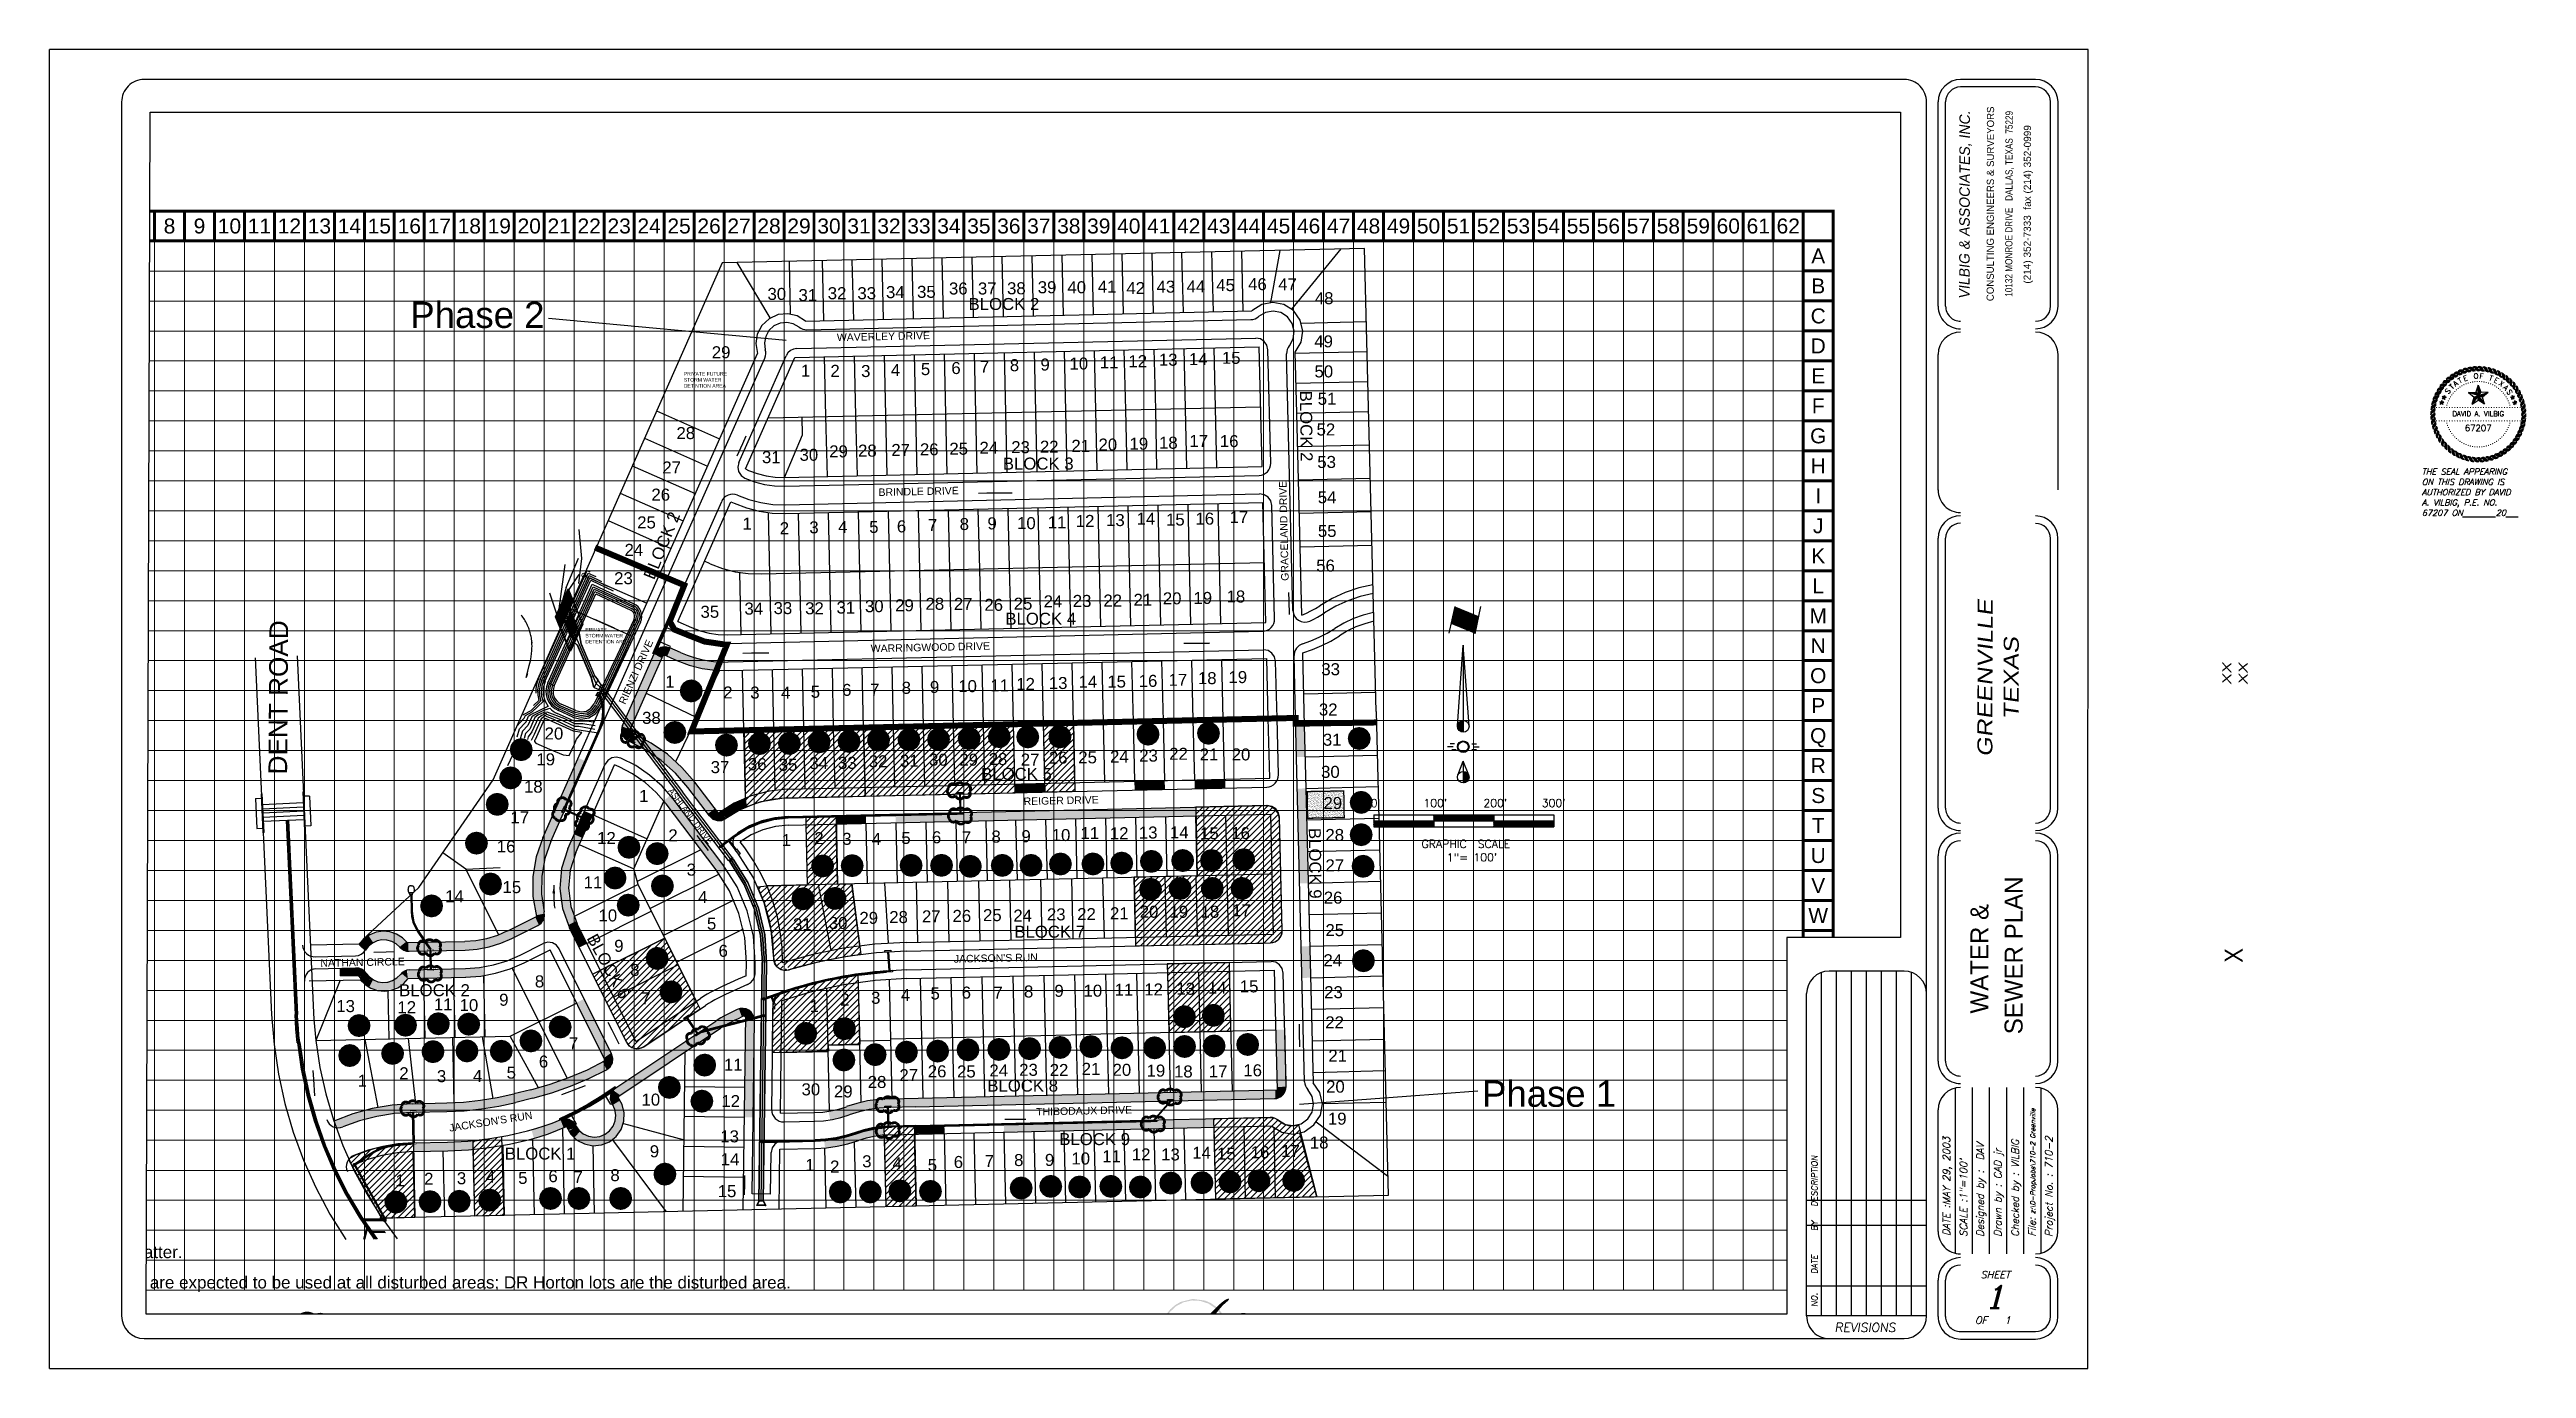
# Paper-space layout 'WATER & SEWER' of a CAD drawing. Header units: feet. Extents: x 1.9 to 43.2, y 0.6 to 22.6.
# The model-space entities are those that its viewports show. They can reach past a viewport. Long polylines and large blocks are cut down to what shows.
import ezdxf
from ezdxf.enums import TextEntityAlignment as Align

# ---------------------------------------------------------------- set-up
doc = ezdxf.new("R2010")
doc.units = ezdxf.units.FT
doc.header["$LTSCALE"] = 24
doc.header["$MEASUREMENT"] = 0
for name, pattern in [('ACAD_ISO02W100', [15, 12, -3]), ('CENTER2', [1.125, 0.75, -0.125, 0.125, -0.125]), ('DASHED2', [0.375, 0.25, -0.125]), ('HIDDEN', [0.375, 0.25, -0.125]), ('LONG_TWO_SHORT', [1, 0.5, -0.1, 0.1, -0.1, 0.1, -0.1]), ('SOLID', [0])]:
    doc.linetypes.add(name, pattern=pattern)
for name, color, linetype in [('1 EROSION BLANKET', 84, 'Continuous'), ('1 INLET PROTECTION', 5, 'Continuous'), ('1 PHASE LINE', 7, 'Continuous'), ('1 SODDED LOT', 2, 'Continuous'), ('ARROW', 5, 'Continuous'), ('BASE', 7, 'Continuous'), ('Block Text', 8, 'Continuous'), ('BORDER', 7, 'Continuous'), ('Boundary section 1', 4, 'DASHED2'), ('dent road', 2, 'Continuous'), ('FUT_LOT', 8, 'Continuous'), ('FUT_STREET', 8, 'Continuous'), ('GRID', 254, 'HIDDEN'), ('HATCH_BORDER', 7, 'Continuous'), ('HATCH_ROCK', 1, 'Continuous'), ('LEGEND', 7, 'Continuous'), ('LOGO', 1, 'Continuous'), ('P_POND', 13, 'Continuous'), ('P_POND_CONTOURS', 3, 'Continuous'), ('PLAT_BDY_SEC_1', 4, 'Continuous'), ('PLOTLINE', 2, 'Continuous'), ('PROW', 2, 'Continuous'), ('PSSWR-TXT', 20, 'SOLID'), ('PSTREET', 1, 'Continuous'), ('SCALE', 5, 'Continuous'), ('SEAL', 1, 'Continuous'), ('STORM', 5, 'Continuous'), ('Street Name', 2, 'Continuous'), ('TERRA_DIMS', 9, 'Continuous'), ('TEXT2', 1, 'Continuous'), ('TEXT3', 2, 'Continuous'), ('TEXT4', 4, 'Continuous'), ('Text_Lot_Num', 1, 'Continuous'), ('VIEWPORT', 7, 'Continuous')]:
    doc.layers.add(name, color=color, linetype=linetype)
doc.styles.add('DRHorton', font='dutcheb.ttf')
doc.styles.add("L200'", font='ARIAL.TTF', dxfattribs={"height": 0.001969})
doc.styles.add('LOGO1', font='ROCKEB.TTF', dxfattribs={"height": 25})
doc.styles.add('ROMANC', font='ROMANC', dxfattribs={"oblique": 10})
doc.styles.add('SIMPLEX', font='simplex.shx', dxfattribs={"oblique": 15, "height": 20})
doc.styles.add('SIMPLEX2', font='simplex.shx', dxfattribs={"oblique": 8, "height": 2})
doc.styles.add('SIMPLEX3', font='simplex.shx', dxfattribs={"oblique": 8, "height": 3})
doc.styles.get("Standard").update_dxf_attribs({"font": 'ARIAL.TTF'})
doc.styles.add('STD100CL', font='SIMPLEX', dxfattribs={"oblique": 8, "height": 3})
doc.styles.add('STD120CL', font='SIMPLEX', dxfattribs={"oblique": 8, "height": 2.4})
doc.styles.add('STREET', font='AU120S00', dxfattribs={"height": 5})
doc.styles.add('TEXT100', font='romans.shx', dxfattribs={"height": 1.88})
doc.styles.add('TEXT80', font='simplex', dxfattribs={"height": 0.07})
doc.styles.add('TITLE', font='OPTA.SHX')

psp = doc.layouts.new('WATER & SEWER')

# ---------------------------------------------------------------- texts
at = {"layer": 'ARROW', "style": 'STD100CL'}
for s, height, p in [('0', 0.133, (24.029, 9.926)), ('GRAPHIC  SCALE', 0.13333, (25.559, 9.244)), ('1"=', 0.1333, (25.418, 9.018))]:
    psp.add_text(s, height=height, rotation=359.9584, dxfattribs=at).set_placement(p, align=Align.CENTER)
at = {"layer": 'ARROW', "style": 'SIMPLEX'}
for tag, p in [("100'", (24.85, 9.927)), ("200'", (25.85, 9.927)), ("300'", (26.824, 9.927)), ("100'", (25.684, 9.021))]:
    psp.add_attdef(tag, p, '', height=0.133, dxfattribs=at)
at = {"layer": 'SEAL', "style": 'STD100CL', "oblique": 15}
for s, p in [('ON THIS DRAWING IS', (41.502, 15.299)), ('THE SEAL APPEARING', (41.502, 15.471)), ('AUTHORIZED BY DAVID', (41.502, 15.128)), ('A. VILBIG, P.E. NO.', (41.502, 14.956)), ('67207 ON%%U        %%U20%%U   ', (41.502, 14.785)), ('%%U                     ', (41.522, 14.58))]:
    psp.add_text(s, height=0.1, rotation=359.9979, dxfattribs=at).set_placement(p)
at = {"layer": 'TEXT2', "color": 1, "style": 'TITLE'}
psp.add_text('CONSULTING ENGINEERS & SURVEYORS', height=0.12, rotation=89.8975, dxfattribs=at).set_placement((34.306, 19.988), align=Align.MIDDLE)
for s, width, p in [('10132 MONROE DRIVE   DALLAS, TEXAS  75229', 0.85, (34.626, 19.988)), ('(214) 352-7333  fax (214) 352-0999', 1.04, (34.937, 19.979))]:
    psp.add_text(s, height=0.12, rotation=89.8975, dxfattribs=dict(at, width=width)).set_placement(p, align=Align.MIDDLE)
at = {"layer": 'TEXT2', "color": 2, "linetype": 'Continuous', "style": 'TITLE', "oblique": 8, "width": 1.25}
for s, p in [('GREENVILLE', (34.342, 12.079)), ('TEXAS', (34.779, 12.079))]:
    psp.add_text(s, height=0.25, rotation=89.8975, dxfattribs=at).set_placement(p, align=Align.CENTER)
at = {"layer": 'TEXT2', "style": 'STD120CL', "oblique": 15}
for s, height, p in [('z:\\0-PropJobs\\710-2 Greenville', 0.08, (34.974, 3.139)), ('DATE :MAY 29, 2003', 0.12, (33.513, 2.769)), ('Designed by :  DAV', 0.12, (34.076, 2.755)), ('Drawn by : CAD jr', 0.12, (34.37, 2.755)), ('Checked by : VILBIG', 0.12, (34.66, 2.755)), ('Project No. : 710-2', 0.12, (35.222, 2.755)), ('SCALE :1"=100\'', 0.12, (33.797, 2.755)), ('File: ', 0.12, (34.942, 2.76))]:
    psp.add_text(s, height=height, rotation=89.9979, dxfattribs=at).set_placement(p, align=Align.TOP_LEFT)
at = {"layer": 'TEXT2'}
for s, height, rotation, style, oblique, p in [('NO.    DATE     BY   DESCRIPTION', 0.1, 90, 'SIMPLEX2', 8, (31.421, 1.589)), ('SHEET', 0.12, 359.9979, 'STD120CL', 15, (34.142, 2.066)), ('OF   1', 0.12, 359.9979, 'STD120CL', 15, (34.049, 1.306))]:
    psp.add_text(s, height=height, rotation=rotation, dxfattribs=dict(at, style=style, oblique=oblique)).set_placement(p)
at = {"layer": 'TEXT3', "linetype": 'Continuous', "style": 'TITLE', "oblique": 8}
psp.add_text('VILBIG & ASSOCIATES, INC.', height=0.175, rotation=89.8975, dxfattribs=at).set_placement((33.963, 19.969), align=Align.CENTER)
at = {"layer": 'TEXT3', "linetype": 'Continuous', "style": 'TITLE', "oblique": 8, "width": 1.4}
for p in [(38.325, 12.151), (38.596, 12.151)]:
    psp.add_text('XX', height=0.15, rotation=89.8975, dxfattribs=at).set_placement(p, align=Align.CENTER)
at = {"layer": 'TEXT3', "style": 'SIMPLEX3', "oblique": 8}
psp.add_text('REVISIONS', height=0.15, dxfattribs=at).set_placement((31.711, 1.171))
at = {"layer": 'TEXT4', "color": 2, "style": 'STREET'}
for s, p in [('SEWER PLAN', (34.844, 7.452)), ('WATER & ', (34.274, 7.452))]:
    psp.add_text(s, height=0.3, rotation=89.9979, dxfattribs=at).set_placement(p, align=Align.CENTER)
at = {"layer": 'TEXT4', "color": 6, "style": 'STREET', "width": 0.9}
psp.add_text('X', height=0.3, rotation=89.9979, dxfattribs=at).set_placement((38.512, 7.452), align=Align.CENTER)
at = {"layer": 'TEXT4', "color": 6, "style": 'ROMANC', "oblique": 15}
psp.add_text('1', height=0.375, rotation=359.9979, dxfattribs=at).set_placement((34.37, 1.57), align=Align.CENTER)

msp = doc.modelspace()

# ---------------------------------------------------------------- texts
at = {"char_height": 43.68, "width": 514.967, "attachment_point": 1}
for s, insert in [('Phase 2', (2703868.9, 7095109.1)), ('Phase 1', (2705656.5, 7093810))]:
    msp.add_mtext(s, dxfattribs=dict(at, insert=insert))
at = {"layer": 'BASE'}
for s, p in [('7', (2703417.3, 7095235.5)), ('8', (2703467.3, 7095235.5)), ('9', (2703517.3, 7095235.5)), ('10', (2703567.3, 7095235.5)), ('11', (2703617.3, 7095235.5)), ('12', (2703667.3, 7095235.5)), ('13', (2703717.3, 7095235.5)), ('14', (2703767.3, 7095235.5)), ('15', (2703817.3, 7095235.5)), ('16', (2703867.3, 7095235.5)), ('17', (2703917.3, 7095235.5)), ('18', (2703967.3, 7095235.5)), ('19', (2704017.3, 7095235.5)), ('20', (2704067.3, 7095235.5)), ('21', (2704117.3, 7095235.5)), ('22', (2704167.3, 7095235.5)), ('23', (2704217.3, 7095235.5)), ('24', (2704267.3, 7095235.5)), ('25', (2704317.3, 7095235.5)), ('26', (2704367.3, 7095235.5)), ('27', (2704417.3, 7095235.5)), ('28', (2704467.3, 7095235.5)), ('29', (2704517.3, 7095235.5)), ('30', (2704567.3, 7095235.5)), ('31', (2704617.3, 7095235.5)), ('32', (2704667.3, 7095235.5)), ('33', (2704717.3, 7095235.5)), ('34', (2704767.3, 7095235.5)), ('35', (2704817.3, 7095235.5)), ('36', (2704867.3, 7095235.5)), ('37', (2704917.3, 7095235.5)), ('38', (2704967.3, 7095235.5)), ('39', (2705017.3, 7095235.5)), ('40', (2705067.3, 7095235.5)), ('41', (2705117.3, 7095235.5)), ('42', (2705167.3, 7095235.5)), ('43', (2705217.3, 7095235.5)), ('44', (2705267.3, 7095235.5)), ('45', (2705317.3, 7095235.5)), ('46', (2705367.3, 7095235.5)), ('47', (2705417.3, 7095235.5)), ('48', (2705467.3, 7095235.5)), ('49', (2705517.3, 7095235.5)), ('50', (2705567.3, 7095235.5)), ('51', (2705617.3, 7095235.5)), ('52', (2705667.3, 7095235.5)), ('53', (2705717.3, 7095235.5)), ('54', (2705767.3, 7095235.5)), ('55', (2705817.3, 7095235.5)), ('56', (2705867.3, 7095235.5)), ('57', (2705917.3, 7095235.5)), ('58', (2705967.3, 7095235.5)), ('59', (2706017.3, 7095235.5)), ('60', (2706067.3, 7095235.5)), ('61', (2706117.3, 7095235.5)), ('62', (2706167.3, 7095235.5)), ('A', (2706217.3, 7095185.5)), ('B', (2706217.3, 7095135.5)), ('C', (2706217.3, 7095085.5)), ('D', (2706217.3, 7095035.5)), ('E', (2706217.3, 7094985.5)), ('F', (2706217.3, 7094935.5)), ('G', (2706217.3, 7094885.5)), ('H', (2706217.3, 7094835.5)), ('I', (2706217.3, 7094785.5)), ('J', (2706217.3, 7094735.5)), ('K', (2706217.3, 7094685.5)), ('L', (2706217.3, 7094635.5)), ('M', (2706217.3, 7094585.5)), ('N', (2706217.3, 7094535.5)), ('O', (2706217.3, 7094485.5)), ('P', (2706217.3, 7094435.5)), ('Q', (2706217.3, 7094385.5)), ('R', (2706217.3, 7094335.5)), ('S', (2706217.3, 7094285.5)), ('T', (2706217.3, 7094235.5)), ('U', (2706217.3, 7094185.5)), ('V', (2706217.3, 7094135.5)), ('W', (2706217.3, 7094085.5)), ('X', (2706217.3, 7094035.5)), ('Y', (2706217.3, 7093985.5)), ('Z', (2706217.3, 7093935.5)), ('aa', (2706217.3, 7093885.5)), ('bb', (2706217.3, 7093835.5)), ('cc', (2706217.3, 7093785.5)), ('dd', (2706217.3, 7093735.5)), ('ee', (2706217.3, 7093685.5)), ('ff', (2706217.3, 7093635.5)), ('gg', (2706217.3, 7093585.5)), ('hh', (2706217.3, 7093535.5)), ('ii', (2706217.3, 7093485.5)), ('jj', (2706217.3, 7093435.5))]:
    msp.add_text(s, height=25, dxfattribs=at).set_placement(p, align=Align.MIDDLE_CENTER)
at = {"layer": 'BASE', "color": 7, "style": "L200'"}
for s, height, p in [('All slopes are 3:1 or flatter.', 20.277, (2703152.2, 7093513.9)), ('Stabilization practices are expected to be used at all disturbed areas; DR Horton lots are the disturbed area.', 20.2772, (2703152.7, 7093463.3))]:
    msp.add_text(s, height=height, dxfattribs=at).set_placement(p)
at = {"layer": 'Block Text', "color": 7}
for s, p in [('BLOCK 2', (2704800.1, 7095095.4)), ('BLOCK 3', (2704857.3, 7094829.2)), ('BLOCK 4', (2704861.5, 7094570.4)), ('BLOCK 5', (2704821, 7094311.6)), ('BLOCK 7', (2704876.4, 7094048.4)), ('BLOCK 2', (2703850.3, 7093950.8)), ('BLOCK 8', (2704831.3, 7093791.6)), ('BLOCK 1', (2704026.5, 7093678.3)), ('BLOCK 9', (2704951.4, 7093702.4))]:
    msp.add_text(s, height=20, dxfattribs=at).set_placement(p)
for s, rotation, p in [('BLOCK 2', 270.7161, (2705352.7, 7094960.8)), ('BLOCK 2', 68.1075, (2704275.6, 7094644.1)), ('BLOCK 9', 270.6229, (2705367.6, 7094231.4)), ('BLOCK 6', 298.7495, (2704162.6, 7094047.7))]:
    msp.add_text(s, height=20, rotation=rotation, dxfattribs=at).set_placement(p)
at = {"layer": 'dent road', "color": 7}
msp.add_text('DENT ROAD', height=31.25, rotation=89.5932, dxfattribs=at).set_placement((2703663.5, 7094320.6))
at = {"layer": 'LOGO', "color": 7, "style": 'LOGO1', "width": 1.115}
msp.add_text('SWPPP', height=31.32, dxfattribs=at).set_placement((2705242.6, 7093390.5))
at = {"layer": 'P_POND_CONTOURS', "color": 5}
for s, rotation, p in [('522', 108.6881, (2704107.1, 7094609.7)), ('523', 95.3887, (2704073, 7094539.1))]:
    msp.add_text(s, height=1.88, rotation=rotation, dxfattribs=at).set_placement(p)
at = {"layer": 'Street Name', "color": 7}
for s, height, rotation, p in [('WAVERLEY DRIVE', 12.5, 1.2901, (2704580.6, 7095043.4)), ('BRINDLE DRIVE', 12.5, 1.2901, (2704650, 7094785.1)), ('GRACELAND DRIVE', 12.5, 91.2901, (2705334.1, 7094643.8)), ('RIENZI DRIVE', 12.5, 65.9457, (2704227.5, 7094436.4)), ('WARRINGWOOD DRIVE', 12.5, 1.2901, (2704637.1, 7094524.4)), ('ASHLAND DRIVE', 10, 307.2696, (2704298.4, 7094293)), ('REIGER DRIVE', 12.5, 1.2901, (2704892.1, 7094269.6)), ('NATHAN CIRCLE', 12.5, 1.1661, (2703719.1, 7093999.7)), ("JACKSON'S RUN", 12.5, 1.2901, (2704775.7, 7094006.6)), ("JACKSON'S RUN", 12.5, 8.9368, (2703934.8, 7093724.7)), ('THIBODAUX DRIVE', 12.5, 1.2901, (2704913, 7093751.7))]:
    msp.add_text(s, height=height, rotation=rotation, dxfattribs=at).set_placement(p)
at = {"layer": 'Text_Lot_Num', "color": 7}
for s, p in [('39', (2704915.5, 7095123.3)), ('40', (2704965, 7095123.3)), ('41', (2705015.7, 7095124.5)), ('42', (2705063.3, 7095121.9)), ('43', (2705113.7, 7095124.3)), ('44', (2705163.8, 7095124.6)), ('45', (2705213.3, 7095126.9)), ('46', (2705266.4, 7095128.5)), ('47', (2705316.7, 7095128.4)), ('30', (2704464.7, 7095112.2)), ('31', (2704516.4, 7095110.3)), ('32', (2704565.2, 7095113.4)), ('33', (2704614.7, 7095113.4)), ('34', (2704662.4, 7095115.2)), ('35', (2704714.2, 7095115.7)), ('36', (2704767.4, 7095121.3)), ('37', (2704815.7, 7095121.3)), ('38', (2704864.3, 7095121.6)), ('48', (2705377.7, 7095105.1)), ('29', (2704371.8, 7095014.9)), ('11', (2705019.1, 7094998)), ('12', (2705066.7, 7095000)), ('13', (2705117.6, 7095002.5)), ('14', (2705167.7, 7095003.4)), ('15', (2705222.7, 7095005.6)), ('49', (2705376.8, 7095033.1)), ('1', (2704520.5, 7094984.2)), ('2', (2704569.7, 7094983.9)), ('3', (2704620.9, 7094983.6)), ('4', (2704670.4, 7094985.2)), ('5', (2704720.6, 7094986.8)), ('6', (2704771.4, 7094988.6)), ('7', (2704819.1, 7094990.8)), ('8', (2704868.9, 7094993.3)), ('9', (2704920, 7094994.4)), ('10', (2704968.5, 7094996.1)), ('50', (2705377.1, 7094983)), ('51', (2705382.5, 7094937.3)), ('28', (2704312.9, 7094880.1)), ('52', (2705380.6, 7094886.1)), ('31', (2704455.5, 7094839.9)), ('30', (2704518.2, 7094843.9)), ('29', (2704567.7, 7094849.6)), ('28', (2704615.8, 7094850.8)), ('27', (2704671.3, 7094851.9)), ('26', (2704719, 7094853)), ('25', (2704768.1, 7094854)), ('24', (2704818.3, 7094855.6)), ('23', (2704871.3, 7094856.6)), ('22', (2704919.1, 7094857.4)), ('21', (2704971.6, 7094858.8)), ('20', (2705016.9, 7094860.9)), ('19', (2705068.6, 7094862.4)), ('18', (2705117.8, 7094864)), ('17', (2705168.5, 7094867.1)), ('16', (2705219.3, 7094866.7)), ('27', (2704289.3, 7094822.7)), ('53', (2705381.8, 7094831.9)), ('26', (2704271.1, 7094777.4)), ('54', (2705382.6, 7094773)), ('25', (2704247.4, 7094731.1)), ('1', (2704423.1, 7094729.1)), ('2', (2704485.2, 7094721.4)), ('3', (2704534.5, 7094722.9)), ('4', (2704582.6, 7094723.7)), ('5', (2704634.4, 7094723.6)), ('6', (2704680.5, 7094724.5)), ('7', (2704732.4, 7094726.8)), ('8', (2704785.3, 7094728.4)), ('9', (2704831.6, 7094729.5)), ('10', (2704881, 7094729.9)), ('11', (2704932.2, 7094731.4)), ('12', (2704978.9, 7094733.5)), ('13', (2705029.5, 7094735)), ('14', (2705080.4, 7094737.2)), ('15', (2705129.5, 7094735.9)), ('16', (2705178.6, 7094737.4)), ('17', (2705235.6, 7094739.9)), ('55', (2705382.8, 7094716.9)), ('24', (2704226.3, 7094685.3)), ('23', (2704209, 7094638)), ('56', (2705380, 7094659)), ('34', (2704426.3, 7094587.3)), ('33', (2704474.9, 7094588.2)), ('32', (2704527.5, 7094587.8)), ('31', (2704579.9, 7094589.1)), ('30', (2704627.3, 7094591.3)), ('29', (2704677.7, 7094592.8)), ('28', (2704728.3, 7094595.3)), ('27', (2704775.6, 7094595.2)), ('26', (2704826.5, 7094593.6)), ('25', (2704875.4, 7094595.5)), ('24', (2704925.3, 7094599.4)), ('23', (2704973.9, 7094600.1)), ('22', (2705025, 7094600.7)), ('21', (2705075.3, 7094602)), ('20', (2705124.2, 7094604.4)), ('19', (2705175.2, 7094605.1)), ('18', (2705230.5, 7094607.5)), ('35', (2704353, 7094582)), ('1', (2704294.2, 7094465.7)), ('12', (2704879.7, 7094461.6)), ('13', (2704934, 7094463.2)), ('14', (2704983.6, 7094465.5)), ('15', (2705031.5, 7094465.6)), ('16', (2705083.9, 7094466.8)), ('17', (2705133.7, 7094468.5)), ('18', (2705182.7, 7094471.3)), ('19', (2705233.7, 7094473.1)), ('33', (2705388.5, 7094486.2)), ('2', (2704390.9, 7094447.4)), ('3', (2704436, 7094447.2)), ('4', (2704487.3, 7094446.9)), ('5', (2704536.9, 7094448.6)), ('6', (2704589.2, 7094451.7)), ('7', (2704636, 7094452.2)), ('8', (2704688.5, 7094455.2)), ('9', (2704735.7, 7094456.6)), ('10', (2704782.9, 7094458)), ('11', (2704836.4, 7094459.1)), ('20', (2704093, 7094379)), ('38', (2704255.6, 7094405.1)), ('32', (2705384.5, 7094419)), ('26', (2704934.1, 7094338.7)), ('25', (2704983.1, 7094339.2)), ('24', (2705036.1, 7094340.4)), ('23', (2705084.8, 7094342.1)), ('22', (2705134.8, 7094345.1)), ('21', (2705185.6, 7094344)), ('20', (2705239, 7094344.1)), ('31', (2705391.1, 7094368.6)), ('19', (2704079.3, 7094335.9)), ('37', (2704370, 7094322.9)), ('36', (2704432.1, 7094327.8)), ('35', (2704483.5, 7094326.8)), ('34', (2704534.7, 7094329.6)), ('33', (2704582.4, 7094330)), ('32', (2704633.6, 7094332.6)), ('31', (2704685.7, 7094333.5)), ('30', (2704734.2, 7094335.3)), ('29', (2704784.8, 7094335.3)), ('28', (2704833.7, 7094336.3)), ('27', (2704887.2, 7094335.4)), ('30', (2705388.1, 7094315)), ('18', (2704058.6, 7094290.3)), ('1', (2704250.7, 7094274.9)), ('29', (2705392.1, 7094263)), ('17', (2704036, 7094239)), ('13', (2705084.2, 7094213.8)), ('14', (2705136.1, 7094214.1)), ('16', (2705238.3, 7094212.9)), ('16', (2704013.2, 7094190.6)), ('12', (2704180.6, 7094204.6)), ('2', (2704299.4, 7094209.1)), ('1', (2704488.6, 7094201.2)), ('2', (2704542.8, 7094204.4)), ('3', (2704589.4, 7094203.3)), ('4', (2704638.6, 7094203.1)), ('5', (2704688, 7094204.8)), ('6', (2704739, 7094205.9)), ('7', (2704789.1, 7094206)), ('8', (2704838.3, 7094207)), ('9', (2704888.3, 7094207.7)), ('10', (2704938.8, 7094209.6)), ('11', (2704986.9, 7094212.8)), ('12', (2705035.8, 7094212.6)), ('15', (2705186.2, 7094212.6)), ('28', (2705395.3, 7094209.7)), ('11', (2704158.1, 7094130.7)), ('3', (2704329.9, 7094151.9)), ('27', (2705395.4, 7094159)), ('14', (2703927.1, 7094107.4)), ('15', (2704022.8, 7094122.8)), ('4', (2704349, 7094106)), ('26', (2705392.6, 7094105.2)), ('10', (2704182.9, 7094075.5)), ('5', (2704363.7, 7094061.9)), ('31', (2704507.2, 7094060.7)), ('30', (2704567, 7094062.9)), ('29', (2704618, 7094071.4)), ('28', (2704667.8, 7094072.8)), ('27', (2704722.4, 7094074)), ('26', (2704773.4, 7094074.7)), ('25', (2704824.2, 7094076)), ('24', (2704874.8, 7094075.2)), ('23', (2704930.8, 7094077.3)), ('22', (2704981.3, 7094077.7)), ('21', (2705036, 7094079.1)), ('20', (2705085.6, 7094081.7)), ('19', (2705135.3, 7094081.6)), ('18', (2705187.2, 7094081.6)), ('17', (2705239.8, 7094084.2)), ('25', (2705395.4, 7094051)), ('9', (2704209.1, 7094024.8)), ('6', (2704383.1, 7094016.5)), ('8', (2704076.7, 7093965.5)), ('8', (2704235.8, 7093984.5)), ('24', (2705392, 7094000.7)), ('13', (2703745.5, 7093924.3)), ('11', (2703908.3, 7093927)), ('10', (2703951.2, 7093925.9)), ('9', (2704017.2, 7093934.9)), ('7', (2704254.1, 7093937.4)), ('1', (2704535, 7093924.3)), ('2', (2704586.2, 7093935.2)), ('3', (2704637.5, 7093938.2)), ('4', (2704687.2, 7093942.7)), ('5', (2704736.6, 7093945.4)), ('6', (2704788.6, 7093946.8)), ('7', (2704841.6, 7093946.7)), ('8', (2704892.5, 7093948.6)), ('9', (2704943.3, 7093949.8)), ('10', (2704991.9, 7093950)), ('11', (2705043.7, 7093951.5)), ('12', (2705093.2, 7093952)), ('13', (2705146.8, 7093953.2)), ('14', (2705199.3, 7093954.9)), ('15', (2705252.5, 7093957.2)), ('23', (2705393.3, 7093947.5)), ('12', (2703847.5, 7093922.4)), ('22', (2705395.1, 7093897.2)), ('7', (2704133.4, 7093862)), ('21', (2705400.2, 7093841.4)), ('2', (2703850.6, 7093812.2)), ('3', (2703913.3, 7093807.4)), ('4', (2703973.5, 7093807.9)), ('5', (2704029.6, 7093813.3)), ('6', (2704083.4, 7093831.8)), ('11', (2704392.1, 7093826.5)), ('27', (2704684.8, 7093809.1)), ('26', (2704732.1, 7093815.5)), ('25', (2704780.9, 7093815.2)), ('24', (2704834.9, 7093816.9)), ('23', (2704884.6, 7093818)), ('22', (2704935.5, 7093817.7)), ('21', (2704988.8, 7093819.6)), ('20', (2705040.3, 7093818)), ('19', (2705097.1, 7093816.7)), ('18', (2705142.8, 7093815.2)), ('17', (2705200.8, 7093815.4)), ('16', (2705258.4, 7093817.2)), ('1', (2703781.1, 7093799.7)), ('10', (2704254.6, 7093768.3)), ('12', (2704387.8, 7093765.8)), ('30', (2704521.5, 7093785.4)), ('29', (2704575.6, 7093781.9)), ('28', (2704631.9, 7093797.7)), ('20', (2705396.5, 7093789.9)), ('19', (2705399.5, 7093736.5)), ('9', (2704268.4, 7093682.1)), ('13', (2704386, 7093707)), ('12', (2705072.4, 7093676.8)), ('13', (2705121.4, 7093676.9)), ('14', (2705173.2, 7093679.6)), ('15', (2705214.4, 7093678.2)), ('16', (2705270.8, 7093680.6)), ('17', (2705321.5, 7093682.4)), ('18', (2705369.4, 7093696.7)), ('2', (2703892, 7093636.2)), ('3', (2703946.6, 7093637.1)), ('4', (2703994.8, 7093639.6)), ('5', (2704048.9, 7093637.7)), ('6', (2704099.3, 7093640.6)), ('7', (2704141.3, 7093639.2)), ('8', (2704202.7, 7093642.3)), ('14', (2704386.7, 7093668.8)), ('1', (2704527.7, 7093659.2)), ('2', (2704569.1, 7093656.6)), ('3', (2704622.7, 7093665.4)), ('4', (2704673.2, 7093661.9)), ('5', (2704732, 7093659.3)), ('6', (2704775.4, 7093664.3)), ('7', (2704827, 7093665.9)), ('8', (2704876.1, 7093667.5)), ('9', (2704927.5, 7093667.7)), ('10', (2704971.6, 7093670.1)), ('11', (2705023.1, 7093673.8)), ('1', (2703844.2, 7093633.5)), ('15', (2704381.7, 7093615.6))]:
    msp.add_text(s, height=20, dxfattribs=at).set_placement(p)
at = {"layer": 'Text_Lot_Num', "color": 5, "char_height": 6, "attachment_point": 1}
for s, insert, width in [('PRIVATE FUTURE\\PSTORM WATER \\PDETINTION AREA\\P{\\H1.667x; }', (2704325.1, 7094991.9), 96.75), ('PRIVATE \\PSTORM WATER \\PDETENTION AREA\\P{\\H1.667x; }', (2704160.9, 7094565.2), 74.686)]:
    msp.add_mtext(s, dxfattribs=dict(at, insert=insert, width=width))

# ---------------------------------------------------------------- blocks, each defined once
blk = doc.blocks.new('*X1')
at = {"color": 0}
for p, q in [((9.757, 1.43), (9.831, 1.505)), ((9.757, 1.422), (9.831, 1.496)), ((9.758, 1.441), (9.83, 1.513)), ((9.758, 1.414), (9.83, 1.486)), ((9.76, 1.408), (9.761, 1.408)), ((9.763, 1.454), (9.789, 1.481)), ((9.797, 1.444), (9.825, 1.472)), ((9.825, 1.517), (9.828, 1.52))]:
    blk.add_line(p, q, dxfattribs=at)
blk = doc.blocks.new('VILBIGSEAL')
at = {"layer": 'SEAL'}
for p, q in [((0.111, 0.477), (0.068, 0.363)), ((0.111, 0.477), (0.154, 0.363)), ((0.111, 0.305), (0.111, 0.477)), ((-0.5, 0.187), (-0.532, 0.2)), ((-0.532, 0.2), (-0.508, 0.2)), ((-0.532, 0.2), (-0.514, 0.184)), ((-0.5, 0.187), (-0.523, 0.16)), ((-0.523, 0.16), (-0.514, 0.184)), ((-0.523, 0.16), (-0.501, 0.172)), ((-0.514, 0.184), (-0.5, 0.187)), ((-0.497, 0.222), (-0.508, 0.2)), ((-0.508, 0.2), (-0.5, 0.187)), ((-0.501, 0.172), (-0.5, 0.187)), ((-0.481, 0.157), (-0.501, 0.172)), ((-0.5, 0.187), (-0.497, 0.222)), ((-0.49, 0.198), (-0.5, 0.187)), ((-0.5, 0.187), (-0.465, 0.195)), ((-0.5, 0.187), (-0.481, 0.157)), ((-0.486, 0.181), (-0.5, 0.187)), ((-0.497, 0.222), (-0.49, 0.198)), ((-0.492, 0.292), (-0.476, 0.273)), ((-0.492, 0.292), (-0.468, 0.288)), ((-0.462, 0.274), (-0.492, 0.292)), ((-0.465, 0.195), (-0.49, 0.198)), ((-0.462, 0.274), (-0.488, 0.251)), ((-0.488, 0.251), (-0.476, 0.273)), ((-0.488, 0.251), (-0.465, 0.26)), ((-0.465, 0.195), (-0.486, 0.181)), ((-0.481, 0.157), (-0.486, 0.181)), ((-0.476, 0.273), (-0.462, 0.274)), ((-0.454, 0.309), (-0.468, 0.288)), ((-0.468, 0.288), (-0.462, 0.274)), ((-0.465, 0.26), (-0.462, 0.274)), ((-0.447, 0.242), (-0.465, 0.26)), ((-0.462, 0.274), (-0.454, 0.309)), ((-0.45, 0.284), (-0.462, 0.274)), ((-0.462, 0.274), (-0.426, 0.278)), ((-0.449, 0.267), (-0.462, 0.274)), ((-0.462, 0.274), (-0.447, 0.242)), ((-0.454, 0.309), (-0.45, 0.284)), ((-0.426, 0.278), (-0.45, 0.284)), ((-0.426, 0.278), (-0.449, 0.267)), ((-0.447, 0.242), (-0.449, 0.267)), ((-0.053, 0.358), (0.068, 0.363)), ((0.111, 0.305), (-0.053, 0.358)), ((-0.053, 0.358), (0.042, 0.282)), ((0.111, 0.305), (0.01, 0.165)), ((0.01, 0.165), (0.042, 0.282)), ((0.01, 0.165), (0.111, 0.232)), ((0.042, 0.282), (0.111, 0.305)), ((0.042, 0.282), (0.111, 0.305)), ((0.068, 0.363), (0.111, 0.305)), ((0.068, 0.363), (0.111, 0.305)), ((0.154, 0.363), (0.111, 0.305)), ((0.154, 0.363), (0.111, 0.305)), ((0.111, 0.305), (0.275, 0.358)), ((0.18, 0.282), (0.111, 0.305)), ((0.111, 0.305), (0.212, 0.165)), ((0.18, 0.282), (0.111, 0.305)), ((0.111, 0.232), (0.111, 0.305)), ((0.111, 0.232), (0.111, 0.305)), ((0.212, 0.165), (0.111, 0.232)), ((0.275, 0.358), (0.154, 0.363)), ((0.275, 0.358), (0.18, 0.282)), ((0.212, 0.165), (0.18, 0.282)), ((0.649, 0.278), (0.673, 0.284)), ((0.684, 0.274), (0.649, 0.278)), ((0.649, 0.278), (0.671, 0.267)), ((0.684, 0.274), (0.67, 0.242)), ((0.67, 0.242), (0.671, 0.267)), ((0.67, 0.242), (0.687, 0.26)), ((0.671, 0.267), (0.684, 0.274)), ((0.676, 0.309), (0.673, 0.284)), ((0.673, 0.284), (0.684, 0.274)), ((0.676, 0.309), (0.69, 0.288)), ((0.684, 0.274), (0.676, 0.309)), ((0.684, 0.274), (0.714, 0.292)), ((0.69, 0.288), (0.684, 0.274)), ((0.684, 0.274), (0.71, 0.251)), ((0.687, 0.26), (0.684, 0.274)), ((0.699, 0.273), (0.684, 0.274)), ((0.71, 0.251), (0.687, 0.26)), ((0.688, 0.195), (0.712, 0.198)), ((0.688, 0.195), (0.708, 0.181)), ((0.722, 0.187), (0.688, 0.195)), ((0.714, 0.292), (0.69, 0.288)), ((0.714, 0.292), (0.699, 0.273)), ((0.71, 0.251), (0.699, 0.273)), ((0.722, 0.187), (0.704, 0.157)), ((0.704, 0.157), (0.708, 0.181)), ((0.704, 0.157), (0.723, 0.172)), ((0.708, 0.181), (0.722, 0.187)), ((0.719, 0.222), (0.712, 0.198)), ((0.712, 0.198), (0.722, 0.187)), ((0.722, 0.187), (0.719, 0.222)), ((0.719, 0.222), (0.73, 0.2)), ((0.73, 0.2), (0.722, 0.187)), ((0.722, 0.187), (0.755, 0.2)), ((0.737, 0.184), (0.722, 0.187)), ((0.723, 0.172), (0.722, 0.187)), ((0.722, 0.187), (0.745, 0.16)), ((0.745, 0.16), (0.723, 0.172)), ((0.755, 0.2), (0.73, 0.2)), ((0.755, 0.2), (0.737, 0.184)), ((0.745, 0.16), (0.737, 0.184))]:
    blk.add_line(p, q, dxfattribs=at)
for points in [[(-0.528, 0.401, 0.402845), (-0.464, 0.449, -0.215014), (-0.509, 0.435, 0.40945), (-0.577, 0.383, -0.249704)], [(-0.482, 0.465, 0.402845), (-0.413, 0.506, -0.215014), (-0.46, 0.497, 0.40945), (-0.533, 0.453, -0.249704)], [(-0.429, 0.525, 0.402845), (-0.357, 0.558, -0.215014), (-0.404, 0.554, 0.40945), (-0.482, 0.518, -0.249704)], [(-0.371, 0.578, 0.402845), (-0.296, 0.604, -0.215014), (-0.343, 0.605, 0.40945), (-0.424, 0.577, -0.249704)], [(-0.307, 0.625, 0.402845), (-0.23, 0.643, -0.215014), (-0.277, 0.649, 0.40945), (-0.36, 0.63, -0.249704)], [(-0.239, 0.666, 0.402845), (-0.16, 0.675, -0.215014), (-0.206, 0.686, 0.40945), (-0.291, 0.676, -0.249704)], [(-0.167, 0.699, 0.402845), (-0.087, 0.7, -0.215014), (-0.132, 0.715, 0.40945), (-0.218, 0.714, -0.249704)], [(-0.092, 0.724, 0.402845), (-0.013, 0.717, -0.215014), (-0.056, 0.737, 0.40945), (-0.141, 0.744, -0.249704)], [(-0.015, 0.741, 0.402845), (0.063, 0.726, -0.215014), (0.023, 0.75, 0.40945), (-0.061, 0.767, -0.249704)], [(0.064, 0.75, 0.402845), (0.14, 0.727, -0.215014), (0.102, 0.755, 0.40945), (0.02, 0.78, -0.249704)], [(0.143, 0.751, 0.402845), (0.216, 0.72, -0.215014), (0.182, 0.752, 0.40945), (0.103, 0.786, -0.249704)], [(0.222, 0.744, 0.402845), (0.292, 0.705, -0.215014), (0.26, 0.74, 0.40945), (0.186, 0.782, -0.249704)], [(0.3, 0.728, 0.402845), (0.365, 0.682, -0.215014), (0.337, 0.721, 0.40945), (0.268, 0.77, -0.249704)], [(0.375, 0.704, 0.402845), (0.435, 0.652, -0.215014), (0.412, 0.693, 0.40945), (0.348, 0.749, -0.249704)], [(0.448, 0.673, 0.402845), (0.502, 0.614, -0.215014), (0.483, 0.658, 0.40945), (0.425, 0.721, -0.249704)], [(0.517, 0.634, 0.402845), (0.565, 0.57, -0.215014), (0.551, 0.615, 0.40945), (0.499, 0.684, -0.249704)], [(0.581, 0.588, 0.402845), (0.622, 0.519, -0.215014), (0.613, 0.566, 0.40945), (0.569, 0.639, -0.249704)], [(0.641, 0.535, 0.402845), (0.674, 0.463, -0.215014), (0.67, 0.51, 0.40945), (0.634, 0.588, -0.249704)], [(0.694, 0.477, 0.402845), (0.72, 0.402, -0.215014), (0.721, 0.449, 0.40945), (0.693, 0.53, -0.249704)], [(0.742, 0.414, 0.402845), (0.759, 0.336, -0.215014), (0.765, 0.383, 0.40945), (0.746, 0.466, -0.249704)], [(-0.645, 0.027, 0.402845), (-0.613, 0.1, -0.215014), (-0.646, 0.066, 0.40945), (-0.679, -0.013, -0.249704)], [(-0.644, -0.052, 0.402845), (-0.62, 0.024, -0.215014), (-0.649, -0.014, 0.40945), (-0.674, -0.096, -0.249704)], [(-0.637, 0.106, 0.402845), (-0.598, 0.175, -0.215014), (-0.634, 0.144, 0.40945), (-0.676, 0.07, -0.249704)], [(-0.622, 0.184, 0.402845), (-0.576, 0.249, -0.215014), (-0.614, 0.221, 0.40945), (-0.664, 0.151, -0.249704)], [(-0.598, 0.259, 0.402845), (-0.545, 0.319, -0.215014), (-0.587, 0.296, 0.40945), (-0.643, 0.232, -0.249704)], [(-0.566, 0.332, 0.402845), (-0.508, 0.386, -0.215014), (-0.551, 0.367, 0.40945), (-0.614, 0.309, -0.249704)], [(0.782, 0.345, 0.402845), (0.791, 0.266, -0.215014), (0.802, 0.312, 0.40945), (0.792, 0.397, -0.249704)], [(0.815, 0.273, 0.402845), (0.816, 0.194, -0.215014), (0.831, 0.238, 0.40945), (0.83, 0.324, -0.249704)], [(0.84, 0.198, 0.402845), (0.833, 0.119, -0.215014), (0.853, 0.162, 0.40945), (0.86, 0.247, -0.249704)], [(0.867, -0.037, 0.402845), (0.836, -0.11, -0.215014), (0.868, -0.075, 0.40945), (0.902, 0.003, -0.249704)], [(0.857, 0.121, 0.402845), (0.842, 0.043, -0.215014), (0.866, 0.083, 0.40945), (0.883, 0.167, -0.249704)], [(0.866, 0.042, 0.402845), (0.843, -0.034, -0.215014), (0.871, 0.004, 0.40945), (0.896, 0.086, -0.249704)], [(-0.635, -0.131, 0.402845), (-0.619, -0.053, -0.215014), (-0.644, -0.093, 0.40945), (-0.66, -0.177, -0.249704)], [(-0.618, -0.208, 0.402845), (-0.61, -0.129, -0.215014), (-0.63, -0.172, 0.40945), (-0.638, -0.257, -0.249704)], [(-0.592, -0.283, 0.402845), (-0.594, -0.204, -0.215014), (-0.609, -0.248, 0.40945), (-0.608, -0.334, -0.249704)], [(-0.56, -0.355, 0.402845), (-0.569, -0.276, -0.215014), (-0.579, -0.322, 0.40945), (-0.569, -0.407, -0.249704)], [(-0.519, -0.423, 0.402845), (-0.537, -0.346, -0.215014), (-0.543, -0.393, 0.40945), (-0.524, -0.476, -0.249704)], [(-0.472, -0.487, 0.402845), (-0.498, -0.412, -0.215014), (-0.498, -0.459, 0.40945), (-0.471, -0.54, -0.249704)], [(0.75, -0.411, 0.402845), (0.686, -0.458, -0.215014), (0.731, -0.444, 0.40945), (0.8, -0.393, -0.249704)], [(0.789, -0.342, 0.402845), (0.73, -0.396, -0.215014), (0.774, -0.377, 0.40945), (0.837, -0.319, -0.249704)], [(0.82, -0.269, 0.402845), (0.768, -0.329, -0.215014), (0.809, -0.306, 0.40945), (0.865, -0.241, -0.249704)], [(0.844, -0.193, 0.402845), (0.798, -0.258, -0.215014), (0.837, -0.231, 0.40945), (0.886, -0.161, -0.249704)], [(0.86, -0.116, 0.402845), (0.821, -0.185, -0.215014), (0.856, -0.154, 0.40945), (0.898, -0.079, -0.249704)], [(-0.418, -0.545, 0.402845), (-0.452, -0.473, -0.215014), (-0.448, -0.52, 0.40945), (-0.412, -0.598, -0.249704)], [(-0.359, -0.598, 0.402845), (-0.4, -0.529, -0.215014), (-0.391, -0.576, 0.40945), (-0.347, -0.649, -0.249704)], [(-0.295, -0.644, 0.402845), (-0.342, -0.58, -0.215014), (-0.328, -0.625, 0.40945), (-0.277, -0.694, -0.249704)], [(-0.226, -0.683, 0.402845), (-0.28, -0.624, -0.215014), (-0.261, -0.667, 0.40945), (-0.203, -0.73, -0.249704)], [(-0.153, -0.714, 0.402845), (-0.213, -0.662, -0.215014), (-0.19, -0.703, 0.40945), (-0.125, -0.759, -0.249704)], [(-0.077, -0.738, 0.402845), (-0.142, -0.692, -0.215014), (-0.115, -0.73, 0.40945), (-0.045, -0.78, -0.249704)], [(0, -0.753, 0.402845), (-0.069, -0.715, -0.215014), (-0.038, -0.75, 0.40945), (0.037, -0.792, -0.249704)], [(0.079, -0.761, 0.402845), (0.006, -0.729, -0.215014), (0.041, -0.762, 0.40945), (0.119, -0.795, -0.249704)], [(0.158, -0.76, 0.402845), (0.082, -0.737, -0.215014), (0.12, -0.765, 0.40945), (0.202, -0.79, -0.249704)], [(0.237, -0.751, 0.402845), (0.159, -0.736, -0.215014), (0.199, -0.76, 0.40945), (0.283, -0.776, -0.249704)], [(0.314, -0.734, 0.402845), (0.235, -0.727, -0.215014), (0.278, -0.746, 0.40945), (0.363, -0.754, -0.249704)], [(0.389, -0.709, 0.402845), (0.31, -0.71, -0.215014), (0.354, -0.725, 0.40945), (0.44, -0.724, -0.249704)], [(0.461, -0.676, 0.402845), (0.382, -0.685, -0.215014), (0.428, -0.696, 0.40945), (0.513, -0.685, -0.249704)], [(0.53, -0.635, 0.402845), (0.452, -0.653, -0.215014), (0.499, -0.659, 0.40945), (0.582, -0.64, -0.249704)], [(0.593, -0.588, 0.402845), (0.518, -0.614, -0.215014), (0.565, -0.614, 0.40945), (0.646, -0.587, -0.249704)], [(0.652, -0.535, 0.402845), (0.579, -0.568, -0.215014), (0.626, -0.564, 0.40945), (0.704, -0.528, -0.249704)], [(0.704, -0.475, 0.402845), (0.636, -0.516, -0.215014), (0.682, -0.507, 0.40945), (0.755, -0.463, -0.249704)]]:
    blk.add_lwpolyline(points, format="xyb", close=True, dxfattribs=at)
at = {"layer": 'SEAL', "const_width": 0.00976}
for points in [[(-0.222, 0.422, 1), (-0.228, 0.43, 1)], [(-0.192, 0.444, 1), (-0.197, 0.452, 1)], [(-0.16, 0.464, 1), (-0.165, 0.473, 1)], [(-0.126, 0.482, 1), (-0.131, 0.491, 1)], [(-0.092, 0.497, 1), (-0.095, 0.506, 1)], [(-0.056, 0.51, 1), (-0.059, 0.519, 1)], [(-0.02, 0.521, 1), (-0.022, 0.53, 1)], [(0.017, 0.528, 1), (0.015, 0.538, 1)], [(0.055, 0.534, 1), (0.054, 0.543, 1)], [(0.092, 0.536, 1), (0.092, 0.546, 1)], [(0.13, 0.536, 1), (0.13, 0.546, 1)], [(0.168, 0.534, 1), (0.169, 0.543, 1)], [(0.205, 0.528, 1), (0.207, 0.538, 1)], [(0.242, 0.521, 1), (0.245, 0.53, 1)], [(0.279, 0.51, 1), (0.282, 0.519, 1)], [(0.314, 0.497, 1), (0.318, 0.506, 1)], [(0.349, 0.482, 1), (0.353, 0.491, 1)], [(0.382, 0.464, 1), (0.387, 0.473, 1)], [(0.414, 0.444, 1), (0.419, 0.452, 1)], [(0.445, 0.422, 1), (0.451, 0.43, 1)], [(-0.582, 0.107, 1), (-0.592, 0.108, 1)], [(-0.538, 0.107, 1), (-0.548, 0.108, 1)], [(-0.495, 0.107, 1), (-0.504, 0.108, 1)], [(-0.451, 0.107, 1), (-0.461, 0.108, 1)], [(-0.41, 0.144, 1), (-0.419, 0.147, 1)], [(-0.408, 0.107, 1), (-0.417, 0.108, 1)], [(-0.398, 0.18, 1), (-0.407, 0.184, 1)], [(-0.384, 0.215, 1), (-0.393, 0.219, 1)], [(-0.367, 0.249, 1), (-0.376, 0.254, 1)], [(-0.364, 0.107, 1), (-0.374, 0.108, 1)], [(-0.348, 0.282, 1), (-0.356, 0.287, 1)], [(-0.327, 0.313, 1), (-0.335, 0.319, 1)], [(-0.32, 0.107, 1), (-0.33, 0.108, 1)], [(-0.304, 0.343, 1), (-0.311, 0.35, 1)], [(-0.278, 0.371, 1), (-0.285, 0.378, 1)], [(-0.277, 0.107, 1), (-0.286, 0.108, 1)], [(-0.251, 0.398, 1), (-0.258, 0.405, 1)], [(-0.233, 0.107, 1), (-0.243, 0.108, 1)], [(-0.189, 0.107, 1), (-0.199, 0.108, 1)], [(-0.146, 0.107, 1), (-0.155, 0.108, 1)], [(-0.102, 0.107, 1), (-0.112, 0.108, 1)], [(-0.059, 0.107, 1), (-0.068, 0.108, 1)], [(-0.015, 0.107, 1), (-0.025, 0.108, 1)], [(0.029, 0.107, 1), (0.019, 0.108, 1)], [(0.072, 0.107, 1), (0.063, 0.108, 1)], [(0.116, 0.107, 1), (0.106, 0.108, 1)], [(0.16, 0.107, 1), (0.15, 0.108, 1)], [(0.203, 0.107, 1), (0.194, 0.108, 1)], [(0.247, 0.107, 1), (0.237, 0.108, 1)], [(0.29, 0.107, 1), (0.281, 0.108, 1)], [(0.334, 0.107, 1), (0.324, 0.108, 1)], [(0.378, 0.107, 1), (0.368, 0.108, 1)], [(0.421, 0.107, 1), (0.412, 0.108, 1)], [(0.465, 0.107, 1), (0.455, 0.108, 1)], [(0.474, 0.398, 1), (0.48, 0.405, 1)], [(0.509, 0.107, 1), (0.499, 0.108, 1)], [(0.501, 0.371, 1), (0.508, 0.378, 1)], [(0.526, 0.343, 1), (0.534, 0.35, 1)], [(0.552, 0.107, 1), (0.543, 0.108, 1)], [(0.549, 0.313, 1), (0.557, 0.319, 1)], [(0.57, 0.282, 1), (0.579, 0.287, 1)], [(0.596, 0.107, 1), (0.586, 0.108, 1)], [(0.589, 0.249, 1), (0.598, 0.254, 1)], [(0.606, 0.215, 1), (0.615, 0.219, 1)], [(0.62, 0.18, 1), (0.629, 0.184, 1)], [(0.64, 0.107, 1), (0.63, 0.108, 1)], [(0.632, 0.144, 1), (0.641, 0.147, 1)], [(0.683, 0.107, 1), (0.673, 0.108, 1)], [(0.683, 0.107, 1), (0.673, 0.108, 1)], [(0.727, 0.107, 1), (0.717, 0.108, 1)], [(0.77, 0.107, 1), (0.761, 0.108, 1)], [(0.814, 0.107, 1), (0.804, 0.108, 1)], [(-0.582, -0.116, -1), (-0.592, -0.118, -1)], [(-0.538, -0.116, -1), (-0.548, -0.118, -1)], [(-0.495, -0.116, -1), (-0.504, -0.118, -1)], [(-0.451, -0.116, -1), (-0.461, -0.118, -1)], [(-0.41, -0.154, 1), (-0.419, -0.157, 1)], [(-0.408, -0.116, -1), (-0.417, -0.118, -1)], [(-0.398, -0.19, 1), (-0.407, -0.193, 1)], [(-0.384, -0.225, 1), (-0.393, -0.229, 1)], [(-0.367, -0.259, 1), (-0.376, -0.264, 1)], [(-0.364, -0.116, -1), (-0.374, -0.118, -1)], [(-0.348, -0.292, 1), (-0.356, -0.297, 1)], [(-0.327, -0.323, 1), (-0.335, -0.329, 1)], [(-0.32, -0.116, -1), (-0.33, -0.118, -1)], [(-0.304, -0.353, 1), (-0.311, -0.359, 1)], [(-0.278, -0.381, 1), (-0.285, -0.388, 1)], [(-0.277, -0.116, -1), (-0.286, -0.118, -1)], [(-0.251, -0.407, 1), (-0.258, -0.415, 1)], [(-0.233, -0.116, -1), (-0.243, -0.118, -1)], [(-0.189, -0.116, -1), (-0.199, -0.118, -1)], [(-0.146, -0.116, -1), (-0.155, -0.118, -1)], [(-0.102, -0.116, -1), (-0.112, -0.118, -1)], [(-0.059, -0.116, -1), (-0.068, -0.118, -1)], [(-0.015, -0.116, -1), (-0.025, -0.118, -1)], [(0.029, -0.116, -1), (0.019, -0.118, -1)], [(0.072, -0.116, -1), (0.063, -0.118, -1)], [(0.116, -0.116, -1), (0.106, -0.118, -1)], [(0.16, -0.116, -1), (0.15, -0.118, -1)], [(0.203, -0.116, -1), (0.194, -0.118, -1)], [(0.247, -0.116, -1), (0.237, -0.118, -1)], [(0.29, -0.116, -1), (0.281, -0.118, -1)], [(0.334, -0.116, -1), (0.324, -0.118, -1)], [(0.378, -0.116, -1), (0.368, -0.118, -1)], [(0.421, -0.116, -1), (0.412, -0.118, -1)], [(0.465, -0.116, -1), (0.455, -0.118, -1)], [(0.474, -0.407, 1), (0.48, -0.415, 1)], [(0.509, -0.116, -1), (0.499, -0.118, -1)], [(0.501, -0.381, 1), (0.508, -0.388, 1)], [(0.526, -0.353, 1), (0.534, -0.359, 1)], [(0.552, -0.116, -1), (0.543, -0.118, -1)], [(0.549, -0.323, 1), (0.557, -0.329, 1)], [(0.57, -0.292, 1), (0.579, -0.297, 1)], [(0.596, -0.116, -1), (0.586, -0.118, -1)], [(0.589, -0.259, 1), (0.598, -0.264, 1)], [(0.606, -0.225, 1), (0.615, -0.229, 1)], [(0.62, -0.19, 1), (0.629, -0.193, 1)], [(0.64, -0.116, -1), (0.63, -0.118, -1)], [(0.632, -0.154, 1), (0.641, -0.157, 1)], [(0.683, -0.116, -1), (0.673, -0.118, -1)], [(0.683, -0.116, -1), (0.673, -0.118, -1)], [(0.727, -0.116, -1), (0.717, -0.118, -1)], [(0.77, -0.116, -1), (0.761, -0.118, -1)], [(0.814, -0.116, -1), (0.804, -0.118, -1)], [(-0.222, -0.432, 1), (-0.228, -0.439, 1)], [(-0.192, -0.454, 1), (-0.197, -0.462, 1)], [(-0.16, -0.474, 1), (-0.165, -0.482, 1)], [(-0.126, -0.492, 1), (-0.131, -0.5, 1)], [(-0.092, -0.507, 1), (-0.095, -0.516, 1)], [(-0.056, -0.52, 1), (-0.059, -0.529, 1)], [(-0.02, -0.53, 1), (-0.022, -0.54, 1)], [(0.017, -0.538, 1), (0.015, -0.548, 1)], [(0.055, -0.544, 1), (0.054, -0.553, 1)], [(0.092, -0.546, 1), (0.092, -0.556, 1)], [(0.13, -0.546, 1), (0.13, -0.556, 1)], [(0.168, -0.544, 1), (0.169, -0.553, 1)], [(0.205, -0.538, 1), (0.207, -0.548, 1)], [(0.242, -0.53, 1), (0.245, -0.54, 1)], [(0.279, -0.52, 1), (0.282, -0.529, 1)], [(0.314, -0.507, 1), (0.318, -0.516, 1)], [(0.349, -0.492, 1), (0.353, -0.5, 1)], [(0.382, -0.474, 1), (0.387, -0.482, 1)], [(0.414, -0.454, 1), (0.419, -0.462, 1)], [(0.445, -0.432, 1), (0.451, -0.439, 1)]]:
    blk.add_lwpolyline(points, format="xyb", close=True, dxfattribs=at)
at = {"layer": 'SEAL'}
for points in [[(0.111, 0.477), (0.111, 0.305), (0.154, 0.363)], [(-0.053, 0.358), (0.111, 0.305), (0.068, 0.363)], [(0.01, 0.165), (0.111, 0.305), (0.042, 0.282)], [(0.275, 0.358), (0.111, 0.305), (0.18, 0.282)], [(0.212, 0.165), (0.111, 0.305), (0.111, 0.232)]]:
    blk.add_solid(points, dxfattribs=at)
at = {"layer": 'SEAL', "yscale": 0.9759101499992084, "zscale": 0.9759101499992024}
for p, xscale, rotation in [((8.731, -2.309), 0.9759101499986308, 155.5384615384394), ((8.443, -3.197), 0.9759101499984737, 149.5384615384415), ((8.064, -4.05), 0.9759101499988313, 143.5384615384511), ((7.597, -4.86), 0.9759101499993703, 137.5384615384658), ((7.049, -5.615), 0.975910149999286, 131.5384615384643), ((6.424, -6.31), 0.9759101499992494, 125.5384615384692), ((5.731, -6.935), 0.9759101499990751, 119.5384615384509), ((4.975, -7.485), 0.9759101499995884, 113.5384615384987), ((4.167, -7.952), 0.9759101499993397, 107.538461538483), ((3.314, -8.333), 0.9759101499991341, 101.5384615384394), ((2.426, -8.622), 0.9759101499991757, 95.53846153843739), ((1.512, -8.816), 0.9759101499991355, 89.53846153845573), ((0.584, -8.915), 0.9759101499991816, 83.53846153845845), ((-0.35, -8.915), 0.9759101499993124, 77.53846153843111), ((-1.279, -8.818), 0.9759101499994903, 71.53846153843003), ((-2.193, -8.625), 0.9759101499995342, 65.5384615384195), ((-3.081, -8.337), 0.9759101499994882, 59.53846153844551), ((-3.934, -7.957), 0.9759101499993321, 53.53846153845628), ((-4.744, -7.491), 0.9759101499987421, 47.53846153848634), ((-5.499, -6.942), 0.9759101499987755, 41.53846153849083), ((-6.194, -6.318), 0.9759101499989322, 35.53846153846609), ((8.728, 2.31), 0.9759101499983144, 185.5384615384692), ((8.923, 1.396), 0.9759101499993629, 179.5384615384558), ((9.021, 0.468), 0.9759101500000853, 173.5384615384644), ((9.021, -0.466), 0.9759101499989922, 167.5384615384543), ((8.924, -1.395), 0.9759101499999213, 161.5384615384807), ((-6.819, -5.624), 0.9759101499985937, 29.53846153848225), ((-7.369, -4.869), 0.975910149998899, 23.53846153847261), ((-7.836, -4.061), 0.975910149999853, 17.53846153844551), ((-8.216, -3.208), 0.9759101499998933, 11.53846153845753), ((-8.506, -2.32), 0.9759101499983144, 5.53846153846914), ((-8.7, -1.406), 0.9759101499993629, 359.5384615384559), ((8.439, 3.198), 0.9759101499998933, 191.5384615384575), ((8.058, 4.051), 0.975910149999853, 197.5384615384455), ((7.591, 4.859), 0.975910149998899, 203.5384615384726), ((7.041, 5.614), 0.9759101499985937, 209.5384615384823), ((6.416, 6.308), 0.9759101499989322, 215.5384615384661), ((5.722, 6.933), 0.9759101499987755, 221.5384615384908), ((-8.221, 3.187), 0.9759101499984737, 329.5384615384414), ((-8.509, 2.299), 0.9759101499986308, 335.5384615384394), ((-8.702, 1.385), 0.9759101499999213, 341.5384615384807), ((-8.799, 0.456), 0.9759101499989922, 347.5384615384543), ((-8.799, -0.478), 0.9759101500000853, 353.5384615384644), ((4.966, 7.481), 0.9759101499987421, 227.5384615384864), ((4.157, 7.947), 0.9759101499993321, 233.5384615384563), ((3.303, 8.327), 0.9759101499994882, 239.5384615384455), ((2.415, 8.615), 0.9759101499995342, 245.5384615384195), ((1.501, 8.808), 0.9759101499994903, 251.53846153843), ((0.572, 8.905), 0.9759101499993124, 257.5384615384311), ((-0.361, 8.905), 0.9759101499991816, 263.5384615384584), ((-1.29, 8.807), 0.9759101499991355, 269.5384615384557), ((-2.204, 8.612), 0.9759101499991757, 275.5384615384374), ((-3.092, 8.323), 0.9759101499991341, 281.5384615384394), ((-3.945, 7.942), 0.9759101499993397, 287.538461538483), ((-4.753, 7.475), 0.9759101499995884, 293.5384615384987), ((-5.508, 6.925), 0.9759101499990751, 299.5384615384509), ((-6.202, 6.3), 0.9759101499992494, 305.5384615384692), ((-6.826, 5.606), 0.975910149999286, 311.5384615384643), ((-7.375, 4.85), 0.9759101499993703, 317.5384615384658), ((-7.841, 4.041), 0.9759101499988313, 323.5384615384511)]:
    blk.add_blockref('*X1', p, dxfattribs=dict(at, xscale=xscale, rotation=rotation))
at = {"layer": 'SEAL', "style": 'TEXT100'}
for s, rotation, p in [('S', 52.9191, (-0.364, 0.354)), ('T', 43.8896, (-0.302, 0.424)), ('A', 36.6087, (-0.244, 0.473)), ('T', 28.4646, (-0.173, 0.518)), ('E', 19.765, (-0.09, 0.555)), ('O', 3.4606, (0.075, 0.589)), ('F', 355.0373, (0.163, 0.588)), ('T', 340.6103, (0.309, 0.557)), ('E', 331.8209, (0.392, 0.52)), ('X', 322.9167, (0.47, 0.47)), ('A', 313.9137, (0.54, 0.408)), ('S', 305.1828, (0.598, 0.338))]:
    blk.add_text(s, height=0.0859, rotation=rotation, dxfattribs=at).set_placement(p, align=Align.CENTER)
at = {"layer": 'SEAL', "style": 'TEXT80'}
for s, height, p in [('DAVID A. VILBIG', 0.084, (0.11, -0.04)), ('67207', 0.104, (0.109, -0.286))]:
    blk.add_text(s, height=height, dxfattribs=at).set_placement(p, align=Align.CENTER)
blk = doc.blocks.new('*X5')
at = {"color": 0}
for p, q in [((-175.886, -100.211), (-175.93, -100.112)), ((-175.9, -100.211), (-175.93, -100.143)), ((-175.914, -100.211), (-175.93, -100.174)), ((-175.927, -100.211), (-175.93, -100.205)), ((-175.873, -100.211), (-175.916, -100.111)), ((-175.859, -100.211), (-175.903, -100.111)), ((-175.846, -100.211), (-175.889, -100.111)), ((-175.832, -100.211), (-175.876, -100.111)), ((-175.818, -100.211), (-175.862, -100.111)), ((-175.805, -100.211), (-175.848, -100.111)), ((-175.791, -100.211), (-175.835, -100.111)), ((-175.777, -100.211), (-175.821, -100.111)), ((-175.764, -100.211), (-175.807, -100.111)), ((-175.75, -100.211), (-175.794, -100.111)), ((-175.736, -100.211), (-175.78, -100.111)), ((-175.723, -100.211), (-175.766, -100.111)), ((-175.709, -100.211), (-175.753, -100.111)), ((-175.695, -100.211), (-175.739, -100.111)), ((-175.682, -100.211), (-175.725, -100.111)), ((-175.668, -100.211), (-175.712, -100.111)), ((-175.655, -100.211), (-175.698, -100.111)), ((-175.641, -100.211), (-175.685, -100.111)), ((-175.627, -100.211), (-175.671, -100.111)), ((-175.614, -100.211), (-175.657, -100.111)), ((-175.6, -100.211), (-175.644, -100.111)), ((-175.586, -100.211), (-175.63, -100.111)), ((-175.573, -100.211), (-175.616, -100.111)), ((-175.559, -100.211), (-175.603, -100.111)), ((-175.545, -100.211), (-175.589, -100.111)), ((-175.532, -100.211), (-175.575, -100.111)), ((-175.518, -100.211), (-175.562, -100.111)), ((-175.504, -100.211), (-175.548, -100.111)), ((-175.491, -100.211), (-175.534, -100.111)), ((-175.477, -100.211), (-175.521, -100.111)), ((-175.464, -100.211), (-175.507, -100.111)), ((-175.45, -100.211), (-175.494, -100.111)), ((-175.436, -100.211), (-175.48, -100.111)), ((-175.423, -100.211), (-175.466, -100.111)), ((-175.409, -100.211), (-175.453, -100.111)), ((-175.395, -100.211), (-175.439, -100.111)), ((-175.382, -100.211), (-175.425, -100.111)), ((-175.368, -100.211), (-175.412, -100.111)), ((-175.354, -100.211), (-175.398, -100.111)), ((-175.341, -100.211), (-175.384, -100.111)), ((-175.327, -100.211), (-175.371, -100.111)), ((-175.313, -100.211), (-175.357, -100.111)), ((-175.3, -100.211), (-175.343, -100.111)), ((-175.286, -100.211), (-175.33, -100.111)), ((-175.273, -100.211), (-175.316, -100.111)), ((-175.259, -100.211), (-175.303, -100.111)), ((-175.245, -100.212), (-175.289, -100.111)), ((-175.232, -100.212), (-175.275, -100.111)), ((-175.218, -100.212), (-175.262, -100.111)), ((-175.204, -100.212), (-175.248, -100.111)), ((-175.191, -100.212), (-175.234, -100.111)), ((-175.177, -100.212), (-175.221, -100.112)), ((-175.163, -100.212), (-175.207, -100.112)), ((-175.15, -100.212), (-175.193, -100.112)), ((-175.136, -100.212), (-175.18, -100.112)), ((-175.122, -100.212), (-175.166, -100.112)), ((-175.109, -100.212), (-175.152, -100.112)), ((-175.095, -100.212), (-175.139, -100.112)), ((-175.082, -100.212), (-175.125, -100.112)), ((-175.068, -100.212), (-175.112, -100.112)), ((-175.054, -100.212), (-175.098, -100.112)), ((-175.041, -100.212), (-175.084, -100.112)), ((-175.027, -100.212), (-175.071, -100.112)), ((-175.013, -100.212), (-175.057, -100.112)), ((-175, -100.212), (-175.043, -100.112)), ((-174.986, -100.212), (-175.03, -100.112)), ((-174.972, -100.212), (-175.016, -100.112)), ((-174.959, -100.212), (-175.002, -100.112)), ((-174.945, -100.212), (-174.989, -100.112)), ((-174.931, -100.212), (-174.975, -100.112)), ((-174.93, -100.184), (-174.961, -100.112)), ((-174.93, -100.153), (-174.948, -100.112)), ((-174.93, -100.122), (-174.934, -100.112)), ((-174.893, -100.112), (-174.93, -100.028)), ((-174.907, -100.112), (-174.93, -100.059)), ((-174.921, -100.112), (-174.93, -100.09)), ((-174.88, -100.112), (-174.923, -100.012)), ((-174.866, -100.112), (-174.91, -100.012)), ((-174.852, -100.112), (-174.896, -100.012)), ((-174.839, -100.112), (-174.882, -100.012)), ((-174.825, -100.112), (-174.869, -100.012)), ((-174.811, -100.112), (-174.855, -100.012)), ((-174.798, -100.112), (-174.841, -100.012)), ((-174.784, -100.112), (-174.828, -100.012)), ((-174.77, -100.112), (-174.814, -100.012)), ((-174.757, -100.112), (-174.8, -100.012)), ((-174.743, -100.112), (-174.787, -100.012)), ((-174.73, -100.112), (-174.773, -100.012)), ((-174.716, -100.112), (-174.76, -100.012)), ((-174.702, -100.112), (-174.746, -100.012)), ((-174.689, -100.112), (-174.732, -100.012)), ((-174.675, -100.112), (-174.719, -100.012)), ((-174.661, -100.112), (-174.705, -100.012)), ((-174.648, -100.112), (-174.691, -100.012)), ((-174.634, -100.112), (-174.678, -100.012)), ((-174.62, -100.112), (-174.664, -100.012)), ((-174.607, -100.112), (-174.65, -100.012)), ((-174.593, -100.112), (-174.637, -100.012)), ((-174.579, -100.112), (-174.623, -100.012)), ((-174.566, -100.112), (-174.609, -100.012)), ((-174.552, -100.112), (-174.596, -100.012)), ((-174.539, -100.112), (-174.582, -100.012)), ((-174.525, -100.112), (-174.569, -100.012)), ((-174.511, -100.112), (-174.555, -100.012)), ((-174.498, -100.112), (-174.541, -100.012)), ((-174.484, -100.112), (-174.528, -100.012)), ((-174.47, -100.112), (-174.514, -100.012)), ((-174.457, -100.112), (-174.5, -100.012)), ((-174.443, -100.112), (-174.487, -100.012)), ((-174.429, -100.112), (-174.473, -100.012)), ((-174.416, -100.112), (-174.459, -100.012)), ((-174.402, -100.112), (-174.446, -100.012)), ((-174.388, -100.112), (-174.432, -100.012)), ((-174.375, -100.112), (-174.418, -100.012)), ((-174.361, -100.112), (-174.405, -100.012)), ((-174.348, -100.112), (-174.391, -100.012)), ((-174.334, -100.112), (-174.378, -100.012)), ((-174.32, -100.112), (-174.364, -100.012)), ((-174.307, -100.112), (-174.35, -100.012)), ((-174.293, -100.112), (-174.337, -100.012)), ((-174.279, -100.112), (-174.323, -100.012)), ((-174.266, -100.112), (-174.309, -100.012)), ((-174.252, -100.112), (-174.296, -100.012)), ((-174.238, -100.112), (-174.282, -100.012)), ((-174.225, -100.112), (-174.268, -100.012)), ((-174.211, -100.112), (-174.255, -100.012)), ((-174.197, -100.112), (-174.241, -100.012)), ((-174.184, -100.112), (-174.227, -100.012)), ((-174.17, -100.112), (-174.214, -100.012)), ((-174.157, -100.112), (-174.2, -100.012)), ((-174.143, -100.112), (-174.187, -100.012)), ((-174.129, -100.112), (-174.173, -100.012)), ((-174.116, -100.112), (-174.159, -100.012)), ((-174.102, -100.112), (-174.146, -100.012)), ((-174.088, -100.112), (-174.132, -100.012)), ((-174.075, -100.112), (-174.118, -100.012)), ((-174.061, -100.112), (-174.105, -100.012)), ((-174.047, -100.112), (-174.091, -100.012)), ((-174.034, -100.112), (-174.077, -100.012)), ((-174.02, -100.112), (-174.064, -100.012)), ((-174.006, -100.112), (-174.05, -100.012)), ((-173.993, -100.112), (-174.036, -100.012)), ((-173.979, -100.112), (-174.023, -100.012)), ((-173.966, -100.112), (-174.009, -100.012)), ((-173.952, -100.112), (-173.996, -100.012)), ((-173.938, -100.112), (-173.982, -100.012)), ((-173.93, -100.1), (-173.968, -100.012)), ((-173.93, -100.069), (-173.955, -100.012)), ((-173.93, -100.038), (-173.941, -100.012)), ((-173.895, -100.213), (-173.93, -100.132)), ((-173.908, -100.213), (-173.93, -100.163)), ((-173.922, -100.212), (-173.93, -100.194)), ((-173.881, -100.213), (-173.925, -100.112)), ((-173.867, -100.213), (-173.911, -100.113)), ((-173.854, -100.213), (-173.897, -100.113)), ((-173.84, -100.213), (-173.884, -100.113)), ((-173.826, -100.213), (-173.87, -100.113)), ((-173.813, -100.213), (-173.856, -100.113)), ((-173.799, -100.213), (-173.843, -100.113)), ((-173.785, -100.213), (-173.829, -100.113)), ((-173.772, -100.213), (-173.815, -100.113)), ((-173.758, -100.213), (-173.802, -100.113)), ((-173.745, -100.213), (-173.788, -100.113)), ((-173.731, -100.213), (-173.775, -100.113)), ((-173.717, -100.213), (-173.761, -100.113)), ((-173.704, -100.213), (-173.747, -100.113)), ((-173.69, -100.213), (-173.734, -100.113)), ((-173.676, -100.213), (-173.72, -100.113)), ((-173.663, -100.213), (-173.706, -100.113)), ((-173.649, -100.213), (-173.693, -100.113)), ((-173.635, -100.213), (-173.679, -100.113)), ((-173.622, -100.213), (-173.665, -100.113)), ((-173.608, -100.213), (-173.652, -100.113)), ((-173.594, -100.213), (-173.638, -100.113)), ((-173.581, -100.213), (-173.624, -100.113)), ((-173.567, -100.213), (-173.611, -100.113)), ((-173.554, -100.213), (-173.597, -100.113)), ((-173.54, -100.213), (-173.584, -100.113)), ((-173.526, -100.213), (-173.57, -100.113)), ((-173.513, -100.213), (-173.556, -100.113)), ((-173.499, -100.213), (-173.543, -100.113)), ((-173.485, -100.213), (-173.529, -100.113)), ((-173.472, -100.213), (-173.515, -100.113)), ((-173.458, -100.213), (-173.502, -100.113)), ((-173.444, -100.213), (-173.488, -100.113)), ((-173.431, -100.213), (-173.474, -100.113)), ((-173.417, -100.213), (-173.461, -100.113)), ((-173.403, -100.213), (-173.447, -100.113)), ((-173.39, -100.213), (-173.433, -100.113)), ((-173.376, -100.213), (-173.42, -100.113)), ((-173.363, -100.213), (-173.406, -100.113)), ((-173.349, -100.213), (-173.393, -100.113)), ((-173.335, -100.213), (-173.379, -100.113)), ((-173.322, -100.213), (-173.365, -100.113)), ((-173.308, -100.213), (-173.352, -100.113)), ((-173.294, -100.213), (-173.338, -100.113)), ((-173.281, -100.213), (-173.324, -100.113)), ((-173.267, -100.213), (-173.311, -100.113)), ((-173.253, -100.213), (-173.297, -100.113)), ((-173.24, -100.213), (-173.283, -100.113)), ((-173.226, -100.213), (-173.27, -100.113)), ((-173.212, -100.213), (-173.256, -100.113)), ((-173.199, -100.213), (-173.242, -100.113)), ((-173.185, -100.213), (-173.229, -100.113)), ((-173.172, -100.213), (-173.215, -100.113)), ((-173.158, -100.213), (-173.202, -100.113)), ((-173.144, -100.213), (-173.188, -100.113)), ((-173.131, -100.213), (-173.174, -100.113)), ((-173.117, -100.213), (-173.161, -100.113)), ((-173.103, -100.213), (-173.147, -100.113)), ((-173.09, -100.213), (-173.133, -100.113)), ((-173.076, -100.213), (-173.12, -100.113)), ((-173.062, -100.213), (-173.106, -100.113)), ((-173.049, -100.213), (-173.092, -100.113)), ((-173.035, -100.213), (-173.079, -100.113)), ((-173.021, -100.213), (-173.065, -100.113)), ((-173.008, -100.213), (-173.051, -100.113)), ((-172.994, -100.213), (-173.038, -100.113)), ((-172.98, -100.213), (-173.024, -100.113)), ((-172.967, -100.213), (-173.011, -100.113)), ((-172.953, -100.213), (-172.997, -100.113)), ((-172.94, -100.213), (-172.983, -100.113)), ((-172.93, -100.204), (-172.97, -100.113)), ((-172.93, -100.173), (-172.956, -100.113)), ((-172.93, -100.142), (-172.942, -100.113))]:
    blk.add_line(p, q, dxfattribs=at)
blk = doc.blocks.new('*X4')
at = {"color": 0}
for p, q in [((119.1, 792.1), (123, 796)), ((119.1, 791.9), (123, 795.8)), ((119.2, 792.4), (122.6, 795.8)), ((119.2, 791.8), (123, 795.6)), ((119.2, 791.7), (123, 795.5)), ((119.3, 792.6), (122.3, 795.7)), ((119.3, 791.5), (123, 795.3)), ((119.3, 791.4), (123, 795.1)), ((119.4, 792.9), (122.1, 795.6)), ((119.4, 791.3), (123, 794.9)), ((119.4, 791.2), (123, 794.8)), ((119.5, 793.2), (121.8, 795.5)), ((119.5, 791), (123, 794.6)), ((119.5, 790.9), (123, 794.4)), ((119.6, 793.5), (121.5, 795.4)), ((119.6, 790.8), (123, 794.2)), ((119.6, 790.7), (123, 794)), ((119.7, 790.5), (123, 793.9)), ((119.7, 790.4), (123, 793.7)), ((119.8, 793.8), (121.2, 795.3)), ((119.8, 790.3), (123, 793.5)), ((119.8, 790.2), (123, 793.3)), ((119.9, 794.1), (121, 795.2)), ((119.9, 790), (123, 793.2)), ((119.9, 789.9), (123, 793)), ((120, 794.4), (120.7, 795.1)), ((120, 789.8), (123, 792.8)), ((120, 789.7), (123, 792.6)), ((120.1, 794.7), (120.4, 795)), ((120.1, 789.5), (123, 792.5)), ((120.1, 789.4), (123, 792.3)), ((120.2, 789.3), (123, 792.1)), ((120.3, 789.2), (123, 791.9)), ((120.4, 789.2), (123, 791.7)), ((120.5, 789.1), (123, 791.6)), ((120.7, 789.1), (123, 791.4)), ((120.8, 789), (123, 791.2)), ((120.9, 788.9), (123, 791)), ((121, 788.9), (123, 790.9)), ((121.2, 788.8), (123, 790.7)), ((121.3, 788.8), (123, 790.5)), ((121.4, 788.7), (123, 790.3)), ((121.5, 788.7), (123, 790.2)), ((121.6, 788.6), (123, 790)), ((121.8, 788.6), (123, 789.8)), ((121.9, 788.5), (123, 789.6)), ((122, 788.5), (123, 789.4)), ((122.1, 788.4), (123, 789.3)), ((122.2, 788.3), (123, 789.1)), ((122.4, 788.3), (123, 788.9)), ((122.5, 788.2), (123, 788.7)), ((122.6, 788.2), (123, 788.6)), ((122.7, 788.1), (123, 788.4)), ((122.9, 788.1), (123, 788.2)), ((123, 788), (123, 788)), ((123, 761), (123, 761)), ((123, 760.8), (123.1, 760.9)), ((123, 760.6), (123.3, 760.9)), ((123, 760.5), (123.4, 760.8)), ((123, 760.3), (123.5, 760.8)), ((123, 760.1), (123.6, 760.7)), ((123, 759.9), (123.7, 760.7)), ((123, 759.7), (123.9, 760.6)), ((123, 759.6), (124, 760.6)), ((123, 759.4), (124.1, 760.5)), ((123, 759.2), (124.2, 760.4)), ((123, 759), (124.3, 760.4)), ((123, 758.9), (124.5, 760.3)), ((123, 758.7), (124.6, 760.3)), ((123, 758.5), (124.7, 760.2)), ((123, 758.3), (124.8, 760.2)), ((123, 758.2), (125, 760.1)), ((123, 758), (125.1, 760.1)), ((123, 757.8), (125.2, 760)), ((123, 757.6), (125.3, 759.9)), ((123, 757.5), (125.4, 759.9)), ((123, 757.3), (125.6, 759.8)), ((123, 757.1), (125.7, 759.8)), ((123, 756.9), (125.8, 759.7)), ((123, 756.7), (125.9, 759.6)), ((123, 756.6), (125.9, 759.5)), ((123, 756.4), (126, 759.4)), ((123, 756.2), (126, 759.2)), ((123, 756), (126.1, 759.1)), ((123, 755.9), (126.1, 759)), ((123, 755.7), (126.2, 758.9)), ((123, 755.5), (126.2, 758.7)), ((123, 755.3), (126.3, 758.6)), ((123, 755.2), (126.3, 758.5)), ((123, 755), (126.4, 758.4)), ((123, 754.8), (126.4, 758.2)), ((123, 754.6), (126.5, 758.1)), ((123, 754.4), (126.5, 758)), ((123, 754.3), (126.6, 757.8)), ((123, 754.1), (126.6, 757.7)), ((123, 753.9), (126.7, 757.6)), ((123, 753.7), (126.7, 757.5)), ((123, 753.6), (126.8, 757.3)), ((123, 753.4), (126.8, 757.2)), ((123, 753.2), (126.9, 757.1)), ((123, 753), (126.9, 757)), ((123.3, 753.2), (126.8, 756.7)), ((123.6, 753.3), (126.7, 756.4)), ((123.9, 753.4), (126.6, 756.1)), ((124.2, 753.5), (126.5, 755.8)), ((124.5, 753.6), (126.4, 755.5)), ((124.7, 753.7), (126.3, 755.2)), ((125, 753.8), (126.1, 754.9)), ((125.3, 753.9), (126, 754.6)), ((125.6, 754), (125.9, 754.4))]:
    blk.add_line(p, q, dxfattribs=at)
blk = doc.blocks.new('RNA')
at = {"layer": 'SCALE', "color": 5}
for p, q in [((-0.138, 2.34), (-0.239, 1.895)), ((0.287, 2.34), (0.196, 1.885)), ((-0.096, 0.347), (0.001, 1.696)), ((0.001, 1.696), (0.001, 0.243)), ((0.098, 0.347), (0.001, 1.696)), ((-0.169, 0), (-0.265, 0)), ((-0.144, 0.049), (-0.217, 0.049)), ((0.146, 0.049), (0.219, 0.049)), ((0.171, 0), (0.268, 0)), ((-0.193, -0.048), (-0.12, -0.048)), ((-0.089, -0.473), (0.001, -0.242)), ((0.001, -0.242), (0.001, -0.605)), ((0.091, -0.473), (0.001, -0.242)), ((0.146, -0.048), (0.219, -0.048))]:
    blk.add_line(p, q, dxfattribs=at)
for centre, radius in [((0.001, 0.34), 0.0969), ((0.001, 0), 0.0969), ((0, 0), 0.0848), ((0.001, -0.508), 0.0969)]:
    blk.add_circle(centre, radius, dxfattribs=at)
blk.add_solid([(-0.138, 2.34), (0.257, 2.178), (-0.205, 2.049), (0.196, 1.885)], dxfattribs=at)
at = {"layer": 'SCALE', "color": 5, "xscale": 0.02422728, "yscale": 0.02422728, "zscale": 0.02422728}
blk.add_blockref('*X4', (-2.979, -18.848), dxfattribs=at)
blk = doc.blocks.new('DRHorton')
h = blk.add_hatch(color=1)
h.paths.add_polyline_path([(78.7, 25.8, 1), (40.4, 25.8, 1)])
h.paths.add_polyline_path([(42.3, 17.9), (76.5, 17.9), (76.5, 34.9), (42.3, 34.9)], flags=24)
at = {"layer": 'BASE', "color": 176, "style": 'DRHorton'}
blk.add_text('DRH', height=9.81, dxfattribs=at).set_placement((59.4, 21.6), align=Align.CENTER)
blk = doc.blocks.new('A$C64635871')
at = {"layer": 'BASE'}
h = blk.add_hatch(dxfattribs=at)
h.set_pattern_fill('AR-SAND', color=30, scale=1.31872, style=0)
h.set_pattern_definition([(37.5, (1116.7308, -98.0798), (-0.0830706, 2.5409407), [0, -2.004454, 0, -2.2418237, 0, -2.1429197]), (7.5, (1116.7308, -98.0798), (2.33384, 3.72162), [0, -1.0813503, 0, -1.8066462, 0, -0.692328]), (327.5, (1115.1088, -98.0798), (4.1066807, 0.0074627), [0, -0.65936, 0, -2.3736957, 0, -3.0989916]), (317.5, (1115.1088, -98.0798), (3.964239, 1.157408), [0, -0.32968, 0, -1.5560894, 0, -1.7802718])])
h.paths.add_polyline_path([(46, 0.8), (46, 33.8), (0.8, 33.8), (0.8, 0.8)])
at = {"layer": 'BASE', "color": 30, "const_width": 1.65}
blk.add_lwpolyline([(0.8, 0.8), (46, 0.8), (46, 33.8), (0.8, 33.8)], close=True, dxfattribs=at)

# ---------------------------------------------------------------- hatches: boundary and pattern name
at = {"layer": '1 SODDED LOT'}
h = msp.add_hatch(dxfattribs=at)
h.set_pattern_fill('ANSI31', color=256, scale=60, style=0)
h.paths.add_polyline_path([(2705134.7, 7093890.4), (2705237.8, 7093892.7), (2705235.3, 7094007.2), (2705131.5, 7094004.8)])
edge = h.paths.add_edge_path()
edge.add_line((2705181.4, 7094151.5), (2705076.1, 7094149.1))
edge.add_line((2705076.1, 7094149.1), (2705078.6, 7094034.7))
edge.add_line((2705078.6, 7094034.7), (2705291.7, 7094039.5))
edge.add_line((2705291.7, 7094039.5), (2705303.3, 7094039.8))
edge.add_arc((2705302.9, 7094060.2), 20.4, 271.0814, 360.5471)
edge.add_line((2705323.3, 7094060.4), (2705318.8, 7094246.2))
edge.add_arc((2705295.7, 7094245.6), 23.1, 1.3935, 87.5688)
edge.add_line((2705296.7, 7094268.7), (2705179, 7094266))
edge.add_line((2705179, 7094266), (2705181.4, 7094151.5))
h.paths.add_polyline_path([(2704925, 7094405.7), (2704975, 7094406.9), (2704977.6, 7094292.4), (2704927.7, 7094291.3)])
h.paths.add_polyline_path([(2704875.1, 7094404.6), (2704625.1, 7094398.9), (2704627.7, 7094284.4), (2704877.7, 7094290.2)])
edge = h.paths.add_edge_path()
edge.add_line((2704293.5, 7094047.6), (2704315.8, 7094002.9))
edge.add_line((2704315.8, 7094002.9), (2704345.9, 7093942.4))
edge.add_line((2704345.9, 7093942.4), (2704352.5, 7093929.4))
edge.add_line((2704352.5, 7093929.4), (2704268.4, 7093873.2))
edge.add_line((2704268.4, 7093873.2), (2704258.4, 7093866.4))
edge.add_arc((2704247.4, 7093882.8), 19.7, 205.1584, 304.0058, ccw=False)
edge.add_line((2704229.6, 7093874.4), (2704173.1, 7093987.6))
edge.add_line((2704173.1, 7093987.6), (2704293.5, 7094047.6))
edge = h.paths.add_edge_path()
edge.add_line((2704531.6, 7094136.7), (2704529.3, 7094236.7))
edge.add_line((2704529.3, 7094236.7), (2704529.3, 7094251.2))
edge.add_line((2704529.3, 7094251.2), (2704579.3, 7094252.3))
edge.add_line((2704579.3, 7094252.3), (2704581.6, 7094137.8))
edge.add_line((2704581.6, 7094137.8), (2704605.4, 7094138.4))
edge.add_line((2704605.4, 7094138.4), (2704620.4, 7094020.3))
edge.add_line((2704620.4, 7094020.3), (2704606.5, 7094018.4))
edge.add_line((2704606.5, 7094018.4), (2704595.3, 7094016.6))
edge.add_line((2704595.3, 7094016.6), (2704576.7, 7094013.3))
edge.add_line((2704576.7, 7094013.3), (2704559.2, 7094009.8))
edge.add_line((2704559.2, 7094009.8), (2704533.3, 7094003.8))
edge.add_line((2704533.3, 7094003.8), (2704515.1, 7093999))
edge.add_line((2704515.1, 7093999), (2704503.8, 7093995.7))
edge.add_arc((2704475, 7094093.9), 102.4, 283.6324, 286.3447, ccw=False)
edge.add_arc((2704494.6, 7094013.2), 19.4, 180.2238, 283.6324, ccw=False)
edge.add_arc((2704185, 7094012), 290.2, 0.2238, 24.6922)
edge.add_line((2704448.7, 7094133.2), (2704463.6, 7094135.1))
edge.add_line((2704463.6, 7094135.1), (2704531.6, 7094136.7))
h.paths.add_polyline_path([(2704525.1, 7094396.6), (2704425.9, 7094395.9), (2704428.3, 7094265.9), (2704454.3, 7094275.4), (2704488.7, 7094281), (2704543.1, 7094282.5), (2704627.7, 7094284.4), (2704627.4, 7094298.9), (2704625.1, 7094398.9)])
edge = h.paths.add_edge_path()
edge.add_line((2704615.4, 7093987.8), (2704618.5, 7093870.8))
edge.add_line((2704618.5, 7093870.8), (2704565.7, 7093869))
edge.add_line((2704565.7, 7093869), (2704566.4, 7093859))
edge.add_line((2704566.4, 7093859), (2704473.3, 7093856.6))
edge.add_line((2704473.3, 7093856.6), (2704473.8, 7093929.3))
edge.add_arc((2704509.4, 7093929), 35.5, 123.1398, 179.5867, ccw=False)
edge.add_line((2704490, 7093958.8), (2704529, 7093970.4))
edge.add_line((2704529, 7093970.4), (2704566.2, 7093979.6))
edge.add_line((2704566.2, 7093979.6), (2704594.7, 7093984.6))
edge.add_line((2704594.7, 7093984.6), (2704615.4, 7093987.8))
h = msp.add_hatch(dxfattribs=at)
h.set_pattern_fill('ANSI31', color=256, scale=60, style=0)
edge = h.paths.add_edge_path()
edge.add_line((2704615.4, 7093987.8), (2704618.5, 7093870.8))
edge.add_line((2704618.5, 7093870.8), (2704565.7, 7093869))
edge.add_line((2704565.7, 7093869), (2704566.4, 7093859))
edge.add_line((2704566.4, 7093859), (2704473.3, 7093856.6))
edge.add_line((2704473.3, 7093856.6), (2704473.8, 7093929.3))
edge.add_arc((2704509.4, 7093929), 35.5, 123.1398, 179.5867, ccw=False)
edge.add_line((2704490, 7093958.8), (2704529, 7093970.4))
edge.add_line((2704529, 7093970.4), (2704566.2, 7093979.6))
edge.add_line((2704566.2, 7093979.6), (2704594.7, 7093984.6))
edge.add_line((2704594.7, 7093984.6), (2704615.4, 7093987.8))
h = msp.add_hatch(dxfattribs=at)
h.set_pattern_fill('ANSI31', color=256, scale=60, style=0)
h.paths.add_polyline_path([(2705134.7, 7093890.4), (2705237.8, 7093892.7), (2705235.3, 7094007.2), (2705131.5, 7094004.8)])
h = msp.add_hatch(dxfattribs=at)
h.set_pattern_fill('ANSI31', color=256, scale=60, style=0)
h.paths.add_polyline_path([(2704662.5, 7093599.6), (2704659.4, 7093733.8), (2704662, 7093733.9), (2704669.1, 7093734.2), (2704709.7, 7093735.2), (2704712.5, 7093600.8)])
edge = h.paths.add_edge_path()
edge.add_line((2705212.4, 7093612.1), (2705209.3, 7093746.6))
edge.add_line((2705209.3, 7093746.6), (2705283.7, 7093748.3))
edge.add_line((2705283.7, 7093748.3), (2705301.3, 7093748.7))
edge.add_arc((2705301.9, 7093722.9), 25.8, 48.9131, 91.2965, ccw=False)
edge.add_arc((2705339.5, 7093766), 31.5, 228.9131, 290.3183)
edge.add_line((2705350.5, 7093736.5), (2705380.8, 7093615.9))
edge.add_line((2705380.8, 7093615.9), (2705212.4, 7093612.1))
h = msp.add_hatch(dxfattribs=at)
h.set_pattern_fill('ANSI31', color=256, scale=60, style=0)
h.paths.add_polyline_path([(2703973.5, 7093708.6), (2703976.1, 7093584.5), (2704025.4, 7093585.7), (2704021.4, 7093716), (2703991.6, 7093711.2)])
h.paths.add_polyline_path([(2703874.1, 7093704.6), (2703876.7, 7093581.6), (2703821.4, 7093580.1), (2703767.7, 7093675.8), (2703766.9, 7093679.9), (2703777.3, 7093686.1), (2703810.4, 7093697.2), (2703854.6, 7093704.5)])
at = {"layer": 'BASE'}
h = msp.add_hatch(dxfattribs=at)
h.set_pattern_fill('AR-SAND', color=30, scale=1.31872, style=0)
h.set_pattern_definition([(37.5, (2705699.284, 7093277.6648), (-0.0830706, 2.5409407), [0, -2.004454, 0, -2.2418237, 0, -2.1429197]), (7.5, (2705699.284, 7093277.6648), (2.33384, 3.72162), [0, -1.0813503, 0, -1.8066462, 0, -0.692328]), (327.5, (2705697.662, 7093277.6648), (4.1066807, 0.0074627), [0, -0.65936, 0, -2.3736957, 0, -3.0989916]), (317.5, (2705697.662, 7093277.6648), (3.964239, 1.157408), [0, -0.32968, 0, -1.5560894, 0, -1.7802718])])
h.paths.add_polyline_path([(2704628.5, 7093376.6), (2704628.5, 7093409.5), (2704583.4, 7093409.5), (2704583.4, 7093376.6)])
at = {"layer": 'HATCH_ROCK'}
h = msp.add_hatch(dxfattribs=at)
h.set_pattern_fill('HONEY', color=256, scale=10, style=0)
h.paths.add_polyline_path([(2704132.1, 7094630.5), (2704140, 7094611.8), (2704119.1, 7094564.7), (2704111.3, 7094583.5)])
h.paths.add_polyline_path([(2704114.5, 7094581.1), (2704121.3, 7094578.3), (2704122.6, 7094581.4), (2704115.8, 7094584.2)], flags=24)
at = {"layer": 'LEGEND', "linetype": 'ACAD_ISO02W100'}
h = msp.add_hatch(dxfattribs=at)
h.set_pattern_fill('GRAVEL', color=240, scale=15.2361, style=0)
h.set_pattern_definition([(228.0128, (2702947.2754, 7092607.9622), (-121.8887731, -137.1249204), [2.0498, -202.93096]), (184.9697, (2702945.90414, 7092606.4386), (182.83321602, 15.23596755), [3.51753, -348.23516]), (132.5104, (2702942.3998, 7092606.1339), (152.3608586, -167.59723216), [2.48025, -245.54548]), (267.2737, (2702936.45776, 7092602.32485), (15.23603933, 304.7220045), [3.20321, -317.11745]), (292.8337, (2702936.3054, 7092599.1253), (-76.18065092, 182.83314533), [3.141, -310.95925]), (357.2737, (2702937.5243, 7092596.2304), (-304.7220045, 15.23603933), [3.20321, -317.11745]), (37.6942, (2702940.72387, 7092596.07805), (-198.06941192, -152.36085381), [4.23608, -419.37135]), (72.2553, (2702944.0758, 7092598.6682), (106.65286398, 335.19414258), [3.99929, -395.93019]), (121.4296, (2702945.2947, 7092602.4772), (-121.88892546, 198.06922438), [3.21406, -318.19182]), (175.2364, (2702943.6187, 7092605.2197), (167.5971144, -15.235971), [3.66934, -179.7976]), (222.3974, (2702939.96206, 7092605.52443), (-182.833312, -167.59697936), [4.74525, -469.78038]), (138.8141, (2702951.5415, 7092602.1725), (-106.6527449, 91.416559), [1.61961, -160.34234]), (171.4692, (2702950.3226, 7092603.239), (198.06927387, -30.4723205), [3.0813, -305.04974]), (225, (2702947.275, 7092603.696), (-2e-15, -15.236105), [2.1547, -19.39239]), (203.1986, (2702946.2089, 7092605.5244), (76.180496, 30.4722202), [1.16035, -114.87433]), (291.8014, (2702945.1423, 7092605.0673), (-15.2360986, 45.708304), [1.64097, -80.40794]), (30.9638, (2702945.7518, 7092603.5437), (45.70827, 30.472238), [2.66524, -86.17573]), (161.5651, (2702948.037, 7092604.915), (30.472207, -15.236076), [1.92723, -46.25355]), (16.3895, (2702936.3054, 7092605.06735), (152.3610335, 45.70818893), [2.69984, -267.28454]), (70.3462, (2702938.8955, 7092605.8292), (-60.9443276, -167.59713254), [2.26501, -224.2359]), (293.1986, (2702948.0372, 7092607.9622), (-30.4722202, 76.180496), [2.32069, -113.71399]), (343.6105, (2702948.9514, 7092605.82915), (-152.3610335, 45.70818893), [2.69984, -267.28454]), (339.444, (2702936.3054, 7092595.621), (-76.180528, 30.472139), [2.60354, -127.57375]), (294.7751, (2702938.7432, 7092594.7068), (-76.180381, 167.5971521), [2.18147, -215.96628]), (66.8014, (2702948.1896, 7092592.7261), (30.4722202, 76.180496), [2.32069, -113.71399]), (17.354, (2702949.1037, 7092594.8592), (-198.06933076, -60.94431624), [2.55404, -252.84954]), (69.444, (2702940.7239, 7092592.7261), (-30.472139, -76.180528), [1.30177, -128.87553]), (101.3099, (2702947.2754, 7092592.726), (-15.236064, 60.9444115), [0.77689, -76.91227]), (165.9638, (2702947.123, 7092593.488), (45.708308, -15.23607), [3.141, -59.67904]), (186.009, (2702944.0758, 7092594.2497), (152.3609962, 15.2360896), [2.91086, -288.17442]), (303.6901, (2702945.7518, 7092602.1725), (-15.23612, 30.472193), [2.19738, -52.73715]), (353.1572, (2702946.9707, 7092600.34415), (259.01369033, -30.47232186), [3.83636, -379.79884]), (60.9454, (2702950.7797, 7092599.887), (-60.9444004, -106.6527059), [1.56865, -155.2966]), (90, (2702951.542, 7092601.258), (-15.2361, 15.2361), [0.91417, -14.32193]), (120.2564, (2702943.7711, 7092594.7068), (60.9443221, -106.6527374), [2.11666, -209.55]), (48.0128, (2702942.7046, 7092596.5351), (121.8887731, 137.1249204), [4.09961, -200.88115]), (0, (2702945.447, 7092599.582), (15.2361, 15.2361), [3.96139, -11.27471]), (325.3048, (2702949.4084, 7092599.58235), (-152.3609125, 106.6528312), [2.40904, -238.49485]), (254.0546, (2702951.3891, 7092598.211), (-15.2360983, -60.944402), [2.2184, -108.70208]), (207.646, (2702950.7797, 7092596.07805), (-289.48583612, -152.36111752), [3.61195, -357.58325]), (175.4261, (2702947.5801, 7092594.4021), (-198.0693085, 15.2360208), [3.8212, -378.29825])])
h.paths.add_polyline_path([(2704031.4, 7093377.4), (2704128.3, 7093377.3), (2704128.3, 7093415.3), (2704031.4, 7093415.2)])
at = {"layer": 'LOGO'}
h = msp.add_hatch(color=170, dxfattribs=at)
h.paths.add_polyline_path([(2705173.1, 7093367.5), (2705172.5, 7093368.1), (2705172, 7093368.7), (2705171.6, 7093369.2), (2705171.2, 7093369.8), (2705170.8, 7093370.6), (2705170.4, 7093371.4), (2705170.1, 7093371.9), (2705169.9, 7093372.4), (2705169.6, 7093373), (2705169.3, 7093373.6), (2705169, 7093374.4), (2705168.6, 7093375.4), (2705168.3, 7093376.2), (2705168.1, 7093376.7), (2705167.9, 7093377.2), (2705167.7, 7093377.7), (2705167.6, 7093378.1), (2705167.4, 7093378.6), (2705167.2, 7093379.2), (2705166.9, 7093379.7), (2705166.7, 7093380.2), (2705166.5, 7093380.8), (2705166.2, 7093381.4), (2705165.9, 7093381.9), (2705165.6, 7093382.5), (2705165.3, 7093383.1), (2705165, 7093383.6), (2705164.7, 7093384.2), (2705164.4, 7093384.8), (2705164, 7093385.3), (2705163.7, 7093385.8), (2705163.3, 7093386.3), (2705163, 7093386.8), (2705162.6, 7093387.3), (2705162.3, 7093387.7), (2705161.9, 7093388.2), (2705161.6, 7093388.6), (2705161.3, 7093389), (2705160.9, 7093389.3), (2705160.6, 7093389.7), (2705159.7, 7093389.7), (2705158.6, 7093389.8), (2705157.7, 7093389.9), (2705157.1, 7093390.1), (2705156.5, 7093390.2), (2705155.9, 7093390.4), (2705155.1, 7093390.8), (2705154, 7093391.3), (2705153, 7093392), (2705152.1, 7093392.7), (2705151.4, 7093393.4), (2705150.7, 7093394.2), (2705150.1, 7093395), (2705149.7, 7093395.6), (2705149.3, 7093396.1), (2705149.1, 7093396.4), (2705148.9, 7093396.6), (2705148.8, 7093396.8), (2705148.6, 7093397), (2705148.5, 7093397.1), (2705148.4, 7093397.2), (2705148.3, 7093397.2), (2705148.3, 7093397.2), (2705148.2, 7093397.1), (2705148.1, 7093397.1), (2705148.1, 7093396.9), (2705148, 7093396.8), (2705148, 7093396.6), (2705147.9, 7093396.2), (2705147.6, 7093395.5), (2705147.3, 7093394.9), (2705147, 7093394.3), (2705146.7, 7093393.8), (2705146.2, 7093393.2), (2705145.7, 7093392.6), (2705145.1, 7093392.1), (2705144.4, 7093391.6), (2705143.7, 7093391.1), (2705143, 7093390.7), (2705142.2, 7093390.3), (2705141.4, 7093390), (2705140.5, 7093389.8), (2705139.6, 7093389.6), (2705138.6, 7093389.4), (2705137.6, 7093389.3), (2705136.4, 7093389.3), (2705135.3, 7093389.3), (2705134.3, 7093389.4), (2705133.3, 7093389.6), (2705132.4, 7093389.8), (2705131.5, 7093390.1), (2705130.6, 7093390.5), (2705129.7, 7093391), (2705128.9, 7093391.6), (2705128, 7093392.3), (2705127.4, 7093392.9), (2705127, 7093393.3), (2705126.7, 7093393.8), (2705126.3, 7093394.3), (2705125.9, 7093394.9), (2705125.6, 7093395.6), (2705125.2, 7093396.3), (2705124.9, 7093397.2), (2705124.5, 7093398.2, -0.595729), (2705211.9, 7093430.2), (2705212.6, 7093430.9), (2705213.2, 7093431.5), (2705213.8, 7093432.1, 37.93689), (2705218, 7093428), (2705217.7, 7093427.7), (2705217.2, 7093427.1), (2705216.8, 7093426.5), (2705216.3, 7093425.9, -0.146449), (2705229.2, 7093398.4), (2705229, 7093397.9), (2705228.8, 7093397.4), (2705228.6, 7093396.9), (2705228.4, 7093396.5), (2705228.2, 7093395.8), (2705227.9, 7093395.1), (2705227.6, 7093394.5), (2705227.2, 7093394), (2705226.8, 7093393.4), (2705226.3, 7093392.9), (2705225.8, 7093392.5), (2705225.3, 7093392), (2705224.7, 7093391.6), (2705224.1, 7093391.2), (2705223.5, 7093390.8), (2705222.8, 7093390.5), (2705222.1, 7093390.2), (2705221.4, 7093389.9), (2705220.7, 7093389.7), (2705219.9, 7093389.5), (2705219.2, 7093389.4), (2705218.4, 7093389.3), (2705217.6, 7093389.2), (2705216.8, 7093389.2), (2705216, 7093389.2), (2705215.1, 7093389.3), (2705214.2, 7093389.4), (2705213.3, 7093389.6), (2705212.4, 7093389.9), (2705211.5, 7093390.2), (2705210.7, 7093390.5), (2705209.9, 7093391), (2705209.2, 7093391.5), (2705208.4, 7093392), (2705207.7, 7093392.7), (2705207.1, 7093393.4), (2705206.5, 7093394.1), (2705205.9, 7093394.8), (2705205.5, 7093395.5), (2705205.2, 7093395.9), (2705205.1, 7093396.2), (2705204.9, 7093396.5), (2705204.8, 7093396.7), (2705204.7, 7093396.8), (2705204.6, 7093396.9), (2705204.5, 7093397), (2705204.4, 7093397), (2705204.3, 7093397), (2705204.2, 7093396.9), (2705204.1, 7093396.8), (2705204, 7093396.7), (2705203.9, 7093396.6), (2705203.8, 7093396.4), (2705203.7, 7093396.3), (2705203.5, 7093395.8), (2705203.1, 7093395.2), (2705202.6, 7093394.6), (2705202.1, 7093394), (2705201.6, 7093393.5), (2705201.1, 7093393), (2705200.5, 7093392.5), (2705199.9, 7093392.1), (2705199.2, 7093391.6), (2705198.4, 7093391.2), (2705197.6, 7093390.7), (2705196.6, 7093390.3), (2705195.7, 7093390), (2705195.1, 7093389.8), (2705194.3, 7093389.7), (2705193.5, 7093389.5), (2705193.3, 7093389), (2705193, 7093388.5), (2705192.8, 7093387.9), (2705192.5, 7093387.2), (2705192.2, 7093386.4), (2705191.9, 7093385.6), (2705191.6, 7093384.8), (2705191.3, 7093383.9), (2705190.9, 7093383), (2705190.6, 7093382), (2705190.2, 7093381.1), (2705189.9, 7093380.1), (2705189.5, 7093379.2), (2705189.2, 7093378.3), (2705188.9, 7093377.4), (2705188.6, 7093376.6), (2705188.3, 7093375.8), (2705188, 7093375.1), (2705187.8, 7093374.4), (2705187.5, 7093373.8), (2705187.3, 7093373.2), (2705187, 7093372.4), (2705186.6, 7093371.5), (2705186.2, 7093370.7), (2705185.8, 7093370), (2705185.3, 7093369.4), (2705184.8, 7093368.8), (2705184.3, 7093368.2), (2705183.8, 7093367.7), (2705183.2, 7093367.3), (2705182.7, 7093366.9), (2705182.2, 7093366.6), (2705181.6, 7093366.2), (2705181, 7093366), (2705180.3, 7093365.7), (2705179.4, 7093365.5), (2705178.6, 7093365.4), (2705177.9, 7093365.4), (2705177.2, 7093365.5), (2705176.5, 7093365.7), (2705175.7, 7093365.9), (2705175, 7093366.2), (2705174.3, 7093366.5), (2705173.7, 7093367)])
h.paths.add_polyline_path([(2705177.4, 7093395.5), (2705176.4, 7093397.3), (2705175.7, 7093398.7), (2705175.4, 7093397.7), (2705174.3, 7093396), (2705173.5, 7093395.1), (2705173.6, 7093394.9), (2705173.8, 7093394.7), (2705173.9, 7093394.4), (2705174.1, 7093394.2), (2705174.2, 7093394), (2705174.3, 7093393.8), (2705174.5, 7093393.6), (2705174.6, 7093393.5), (2705174.7, 7093393.4), (2705174.8, 7093393.3), (2705174.9, 7093393.2), (2705175, 7093393.1), (2705175.2, 7093393), (2705175.3, 7093393), (2705175.4, 7093392.9), (2705175.5, 7093392.8), (2705175.6, 7093392.8), (2705175.7, 7093392.7), (2705175.8, 7093392.7), (2705176, 7093392.7), (2705176.1, 7093392.7), (2705176.2, 7093392.6), (2705176.3, 7093392.6), (2705176.4, 7093392.6), (2705176.6, 7093392.6), (2705176.7, 7093392.6), (2705176.8, 7093392.6), (2705176.9, 7093392.6), (2705177, 7093392.6), (2705177.1, 7093392.6), (2705177.2, 7093392.6), (2705177.3, 7093392.7), (2705177.4, 7093392.7), (2705177.5, 7093392.7), (2705177.6, 7093392.8), (2705177.7, 7093392.8), (2705177.8, 7093392.9), (2705177.9, 7093392.9), (2705178, 7093393), (2705178.1, 7093393.1), (2705178.2, 7093393.2), (2705178.3, 7093393.2), (2705178.5, 7093393.3), (2705178.6, 7093393.4), (2705178.7, 7093393.5), (2705178.8, 7093393.6), (2705178.9, 7093393.8), (2705179, 7093393.9), (2705178.2, 7093394.5)], flags=17)
msp.add_hatch(color=240, dxfattribs=at).paths.add_polyline_path([(2705223.4, 7093440.7), (2705224.5, 7093441.6), (2705225.5, 7093442.3), (2705226.3, 7093442.9), (2705227, 7093443.4), (2705227.6, 7093443.8), (2705228, 7093444.1), (2705228.4, 7093444.3), (2705228.8, 7093444.5), (2705229.1, 7093444.7), (2705229.4, 7093444.9), (2705229.7, 7093445), (2705229.9, 7093445.1), (2705230.1, 7093445.2), (2705230.3, 7093445.3), (2705230.5, 7093445.4), (2705230.7, 7093445.4), (2705230.9, 7093445.5), (2705231.1, 7093445.6), (2705231.3, 7093445.7), (2705231.4, 7093445.7), (2705231.6, 7093445.8), (2705231.8, 7093445.9), (2705231.9, 7093445.9), (2705232.1, 7093446), (2705232.2, 7093446), (2705232.4, 7093446.1), (2705232.5, 7093446.1), (2705232.6, 7093446.1), (2705232.7, 7093446.2), (2705232.8, 7093446.2), (2705233, 7093446.2), (2705233.1, 7093446.2), (2705233.2, 7093446.2), (2705233.3, 7093446.2), (2705233.4, 7093446.2), (2705233.5, 7093446.2), (2705233.6, 7093446.2), (2705233.6, 7093446.2), (2705233.7, 7093446.2), (2705233.8, 7093446.2), (2705233.9, 7093446.2), (2705234, 7093446.2), (2705234, 7093446.2), (2705234.1, 7093446.2), (2705234.1, 7093446.2), (2705234.2, 7093446.1), (2705234.2, 7093446.1), (2705234.3, 7093446.1), (2705234.3, 7093446), (2705234.4, 7093446), (2705234.4, 7093446), (2705234.4, 7093445.9), (2705234.4, 7093445.9), (2705234.5, 7093445.8), (2705234.5, 7093445.8), (2705234.5, 7093445.7), (2705234.5, 7093445.6), (2705234.5, 7093445.6), (2705234.5, 7093445.5), (2705234.5, 7093445.4), (2705234.5, 7093445.3), (2705234.5, 7093445.3), (2705234.5, 7093445.2), (2705234.5, 7093445.1), (2705234.4, 7093445), (2705234.4, 7093444.9), (2705234.4, 7093444.9), (2705234.3, 7093444.8), (2705234.3, 7093444.7), (2705234.2, 7093444.6), (2705234.2, 7093444.5), (2705234.1, 7093444.4), (2705234, 7093444.3), (2705233.9, 7093444.1), (2705233.8, 7093444), (2705233.7, 7093443.9), (2705233.6, 7093443.7), (2705233.5, 7093443.5), (2705233.4, 7093443.4), (2705233.2, 7093443.2), (2705233.1, 7093443), (2705232.9, 7093442.9), (2705232.7, 7093442.7), (2705232.5, 7093442.5), (2705232.3, 7093442.2), (2705232, 7093441.9), (2705231.6, 7093441.6), (2705231.2, 7093441.3), (2705230.8, 7093440.9), (2705230.3, 7093440.5), (2705229.7, 7093440), (2705229.1, 7093439.5), (2705228.6, 7093439), (2705228, 7093438.5), (2705227.4, 7093438), (2705226.8, 7093437.4), (2705226.2, 7093436.9), (2705225.7, 7093436.4), (2705225.2, 7093435.9), (2705224.7, 7093435.4), (2705224.2, 7093434.9), (2705223.7, 7093434.4), (2705223.2, 7093433.9), (2705222.7, 7093433.4), (2705222.2, 7093432.8), (2705221.7, 7093432.3), (2705221.2, 7093431.7), (2705220.7, 7093431.1), (2705220.2, 7093430.6), (2705219.7, 7093430), (2705219.2, 7093429.4), (2705218.7, 7093428.8), (2705218.2, 7093428.2), (2705217.7, 7093427.7), (2705217.2, 7093427.1), (2705216.8, 7093426.5), (2705216.3, 7093425.9), (2705215.8, 7093425.2), (2705215.2, 7093424.6), (2705214.7, 7093423.9), (2705214.1, 7093423.1), (2705213.5, 7093422.3), (2705212.9, 7093421.5), (2705212.3, 7093420.7), (2705211.7, 7093419.9), (2705211.1, 7093419), (2705210.5, 7093418.2), (2705209.9, 7093417.3), (2705209.3, 7093416.5), (2705208.7, 7093415.7), (2705208.2, 7093414.9), (2705207.6, 7093414.1), (2705207.1, 7093413.3), (2705206.5, 7093412.4), (2705206, 7093411.6), (2705205.4, 7093410.8), (2705204.9, 7093409.9), (2705204.3, 7093409), (2705203.7, 7093408.1), (2705203.2, 7093407.2), (2705202.6, 7093406.3), (2705202.1, 7093405.4), (2705201.5, 7093404.6), (2705201, 7093403.7), (2705200.6, 7093402.9), (2705200.1, 7093402.1), (2705199.7, 7093401.4), (2705199.3, 7093400.7), (2705198.9, 7093399.9), (2705198.5, 7093399.2), (2705198.1, 7093398.5), (2705197.7, 7093397.7), (2705197.3, 7093397), (2705196.9, 7093396.2), (2705196.4, 7093395.4), (2705196, 7093394.7), (2705195.7, 7093394), (2705195.3, 7093393.3), (2705195, 7093392.7), (2705194.7, 7093392.1), (2705194.4, 7093391.6), (2705194.2, 7093391.2), (2705194, 7093390.8), (2705193.8, 7093390.4), (2705193.6, 7093389.9), (2705193.5, 7093389.5), (2705193.3, 7093389), (2705193, 7093388.5), (2705192.8, 7093387.9), (2705192.5, 7093387.2), (2705192.2, 7093386.4), (2705191.9, 7093385.6), (2705191.6, 7093384.8), (2705191.3, 7093383.9), (2705190.9, 7093383), (2705190.6, 7093382), (2705190.2, 7093381.1), (2705189.9, 7093380.1), (2705189.5, 7093379.2), (2705189.2, 7093378.3), (2705188.9, 7093377.4), (2705188.6, 7093376.6), (2705188.3, 7093375.8), (2705188, 7093375.1), (2705187.8, 7093374.4), (2705187.5, 7093373.8), (2705187.3, 7093373.2), (2705187.1, 7093372.7), (2705186.9, 7093372.2), (2705186.7, 7093371.7), (2705186.5, 7093371.3), (2705186.3, 7093370.9), (2705186.1, 7093370.5), (2705185.9, 7093370.2), (2705185.6, 7093369.8), (2705185.4, 7093369.5), (2705185.2, 7093369.2), (2705184.9, 7093368.9), (2705184.7, 7093368.6), (2705184.4, 7093368.4), (2705184.2, 7093368.1), (2705183.9, 7093367.9), (2705183.6, 7093367.6), (2705183.4, 7093367.4), (2705183.1, 7093367.2), (2705182.8, 7093367), (2705182.6, 7093366.8), (2705182.3, 7093366.6), (2705182, 7093366.5), (2705181.7, 7093366.3), (2705181.4, 7093366.2), (2705181.1, 7093366), (2705180.8, 7093365.9), (2705180.5, 7093365.8), (2705180.3, 7093365.7), (2705180, 7093365.6), (2705179.7, 7093365.6), (2705179.4, 7093365.5), (2705179.2, 7093365.4), (2705178.9, 7093365.4), (2705178.7, 7093365.4), (2705178.4, 7093365.4), (2705178.2, 7093365.4), (2705177.9, 7093365.4), (2705177.7, 7093365.4), (2705177.4, 7093365.4), (2705177.2, 7093365.5), (2705177, 7093365.5), (2705176.7, 7093365.6), (2705176.5, 7093365.7), (2705176.3, 7093365.7), (2705176, 7093365.8), (2705175.8, 7093365.9), (2705175.5, 7093366), (2705175.3, 7093366.1), (2705175.1, 7093366.2), (2705174.8, 7093366.3), (2705174.6, 7093366.4), (2705174.4, 7093366.5), (2705174.1, 7093366.7), (2705173.9, 7093366.8), (2705173.7, 7093367), (2705173.5, 7093367.2), (2705173.3, 7093367.3), (2705173.1, 7093367.5), (2705172.9, 7093367.7), (2705172.7, 7093367.9), (2705172.5, 7093368.1), (2705172.3, 7093368.3), (2705172.1, 7093368.6), (2705171.9, 7093368.8), (2705171.7, 7093369.1), (2705171.5, 7093369.3), (2705171.3, 7093369.7), (2705171.1, 7093370), (2705170.9, 7093370.4), (2705170.6, 7093370.9), (2705170.4, 7093371.4), (2705170.1, 7093371.9), (2705169.9, 7093372.4), (2705169.6, 7093373), (2705169.3, 7093373.6), (2705169.1, 7093374.1), (2705168.9, 7093374.7), (2705168.7, 7093375.2), (2705168.5, 7093375.7), (2705168.3, 7093376.2), (2705168.1, 7093376.7), (2705167.9, 7093377.2), (2705167.7, 7093377.7), (2705167.6, 7093378.1), (2705167.4, 7093378.6), (2705167.2, 7093379.2), (2705166.9, 7093379.7), (2705166.7, 7093380.2), (2705166.5, 7093380.8), (2705166.2, 7093381.4), (2705165.9, 7093381.9), (2705165.6, 7093382.5), (2705165.3, 7093383.1), (2705165, 7093383.6), (2705164.7, 7093384.2), (2705164.4, 7093384.8), (2705164, 7093385.3), (2705163.7, 7093385.8), (2705163.3, 7093386.3), (2705163, 7093386.8), (2705162.6, 7093387.3), (2705162.3, 7093387.7), (2705161.9, 7093388.2), (2705161.6, 7093388.6), (2705161.3, 7093389), (2705160.9, 7093389.3), (2705160.5, 7093389.7), (2705160.2, 7093390.1), (2705159.8, 7093390.4), (2705159.4, 7093390.8), (2705158.9, 7093391.2), (2705158.5, 7093391.6), (2705158, 7093392), (2705157.6, 7093392.3), (2705157.1, 7093392.7), (2705156.6, 7093393.1), (2705156.1, 7093393.5), (2705155.7, 7093393.8), (2705155.2, 7093394.2), (2705154.8, 7093394.6), (2705154.3, 7093394.9), (2705153.9, 7093395.2), (2705153.5, 7093395.5), (2705153.1, 7093395.8), (2705152.8, 7093396.1), (2705152.5, 7093396.3), (2705152.2, 7093396.5), (2705152, 7093396.7), (2705151.8, 7093396.9), (2705151.6, 7093397.1), (2705151.4, 7093397.2), (2705151.3, 7093397.3), (2705151.1, 7093397.5), (2705151, 7093397.6), (2705150.9, 7093397.7), (2705150.8, 7093397.9), (2705150.7, 7093398), (2705150.6, 7093398.1), (2705150.6, 7093398.3), (2705150.5, 7093398.4), (2705150.5, 7093398.5), (2705150.4, 7093398.7), (2705150.4, 7093398.8), (2705150.4, 7093399), (2705150.4, 7093399.1), (2705150.4, 7093399.3), (2705150.4, 7093399.4), (2705150.4, 7093399.6), (2705150.4, 7093399.7), (2705150.4, 7093399.9), (2705150.5, 7093400), (2705150.5, 7093400.2), (2705150.6, 7093400.3), (2705150.7, 7093400.5), (2705150.7, 7093400.7), (2705150.8, 7093400.8), (2705151, 7093401), (2705151.1, 7093401.2), (2705151.2, 7093401.4), (2705151.4, 7093401.7), (2705151.6, 7093401.9), (2705151.8, 7093402.2), (2705152, 7093402.4), (2705152.2, 7093402.7), (2705152.5, 7093403), (2705152.7, 7093403.3), (2705153, 7093403.6), (2705153.3, 7093403.9), (2705153.6, 7093404.2), (2705153.9, 7093404.5), (2705154.2, 7093404.8), (2705154.5, 7093405.1), (2705154.8, 7093405.4), (2705155.1, 7093405.6), (2705155.5, 7093405.9), (2705155.8, 7093406.2), (2705156.1, 7093406.4), (2705156.4, 7093406.6), (2705156.7, 7093406.9), (2705156.9, 7093407), (2705157.2, 7093407.2), (2705157.4, 7093407.4), (2705157.6, 7093407.5), (2705157.8, 7093407.6), (2705157.9, 7093407.7), (2705158.1, 7093407.8), (2705158.2, 7093407.9), (2705158.4, 7093407.9), (2705158.5, 7093408), (2705158.6, 7093408), (2705158.8, 7093408.1), (2705158.9, 7093408.1), (2705159, 7093408.1), (2705159.1, 7093408.1), (2705159.3, 7093408.1), (2705159.4, 7093408.1), (2705159.5, 7093408.1), (2705159.6, 7093408.1), (2705159.8, 7093408), (2705159.9, 7093408), (2705160, 7093408), (2705160.1, 7093407.9), (2705160.3, 7093407.9), (2705160.4, 7093407.8), (2705160.6, 7093407.7), (2705160.7, 7093407.7), (2705160.8, 7093407.6), (2705161, 7093407.5), (2705161.2, 7093407.4), (2705161.4, 7093407.3), (2705161.6, 7093407.2), (2705161.8, 7093407), (2705162.1, 7093406.8), (2705162.4, 7093406.7), (2705162.7, 7093406.4), (2705163, 7093406.2), (2705163.3, 7093406), (2705163.7, 7093405.7), (2705164.1, 7093405.4), (2705164.5, 7093405.1), (2705164.9, 7093404.9), (2705165.2, 7093404.6), (2705165.6, 7093404.3), (2705166, 7093404), (2705166.4, 7093403.6), (2705166.8, 7093403.3), (2705167.2, 7093403), (2705167.6, 7093402.7), (2705168, 7093402.4), (2705168.3, 7093402), (2705168.7, 7093401.7), (2705169, 7093401.3), (2705169.3, 7093401), (2705169.6, 7093400.6), (2705170, 7093400.2), (2705170.3, 7093399.8), (2705170.6, 7093399.4), (2705170.9, 7093399), (2705171.2, 7093398.6), (2705171.5, 7093398.2), (2705171.8, 7093397.8), (2705172.1, 7093397.4), (2705172.3, 7093397), (2705172.6, 7093396.6), (2705172.8, 7093396.2), (2705173, 7093395.9), (2705173.3, 7093395.5), (2705173.4, 7093395.2), (2705173.6, 7093394.9), (2705173.8, 7093394.7), (2705173.9, 7093394.4), (2705174.1, 7093394.2), (2705174.2, 7093394), (2705174.3, 7093393.8), (2705174.5, 7093393.6), (2705174.6, 7093393.5), (2705174.7, 7093393.4), (2705174.8, 7093393.3), (2705174.9, 7093393.2), (2705175, 7093393.1), (2705175.2, 7093393), (2705175.3, 7093393), (2705175.4, 7093392.9), (2705175.5, 7093392.8), (2705175.6, 7093392.8), (2705175.7, 7093392.7), (2705175.8, 7093392.7), (2705176, 7093392.7), (2705176.1, 7093392.7), (2705176.2, 7093392.6), (2705176.3, 7093392.6), (2705176.4, 7093392.6), (2705176.6, 7093392.6), (2705176.7, 7093392.6), (2705176.8, 7093392.6), (2705176.9, 7093392.6), (2705177, 7093392.6), (2705177.1, 7093392.6), (2705177.2, 7093392.6), (2705177.3, 7093392.7), (2705177.4, 7093392.7), (2705177.5, 7093392.7), (2705177.6, 7093392.8), (2705177.7, 7093392.8), (2705177.8, 7093392.9), (2705177.9, 7093392.9), (2705178, 7093393), (2705178.1, 7093393.1), (2705178.2, 7093393.2), (2705178.3, 7093393.2), (2705178.5, 7093393.3), (2705178.6, 7093393.4), (2705178.7, 7093393.5), (2705178.8, 7093393.6), (2705178.9, 7093393.8), (2705179, 7093393.9), (2705179.1, 7093394), (2705179.3, 7093394.2), (2705179.4, 7093394.4), (2705179.5, 7093394.5), (2705179.7, 7093394.7), (2705179.8, 7093395), (2705180, 7093395.2), (2705180.2, 7093395.4), (2705180.4, 7093395.7), (2705180.6, 7093396), (2705180.8, 7093396.3), (2705181, 7093396.6), (2705181.2, 7093396.9), (2705181.5, 7093397.2), (2705181.8, 7093397.6), (2705182, 7093397.9), (2705182.3, 7093398.3), (2705182.7, 7093398.7), (2705183, 7093399.1), (2705183.3, 7093399.5), (2705183.7, 7093399.9), (2705184.1, 7093400.4), (2705184.4, 7093400.9), (2705184.8, 7093401.3), (2705185.3, 7093401.8), (2705185.7, 7093402.3), (2705186.2, 7093402.9), (2705186.6, 7093403.4), (2705187.1, 7093404), (2705187.6, 7093404.6), (2705188.2, 7093405.1), (2705188.7, 7093405.7), (2705189.3, 7093406.3), (2705189.8, 7093406.9), (2705190.4, 7093407.5), (2705190.9, 7093408.1), (2705191.4, 7093408.7), (2705191.9, 7093409.2), (2705192.4, 7093409.8), (2705192.9, 7093410.3), (2705193.3, 7093410.8), (2705193.8, 7093411.4), (2705194.3, 7093411.9), (2705194.7, 7093412.4), (2705195.2, 7093412.9), (2705195.7, 7093413.5), (2705196.2, 7093414), (2705196.7, 7093414.6), (2705197.2, 7093415.2), (2705197.7, 7093415.7), (2705198.3, 7093416.3), (2705198.9, 7093416.9), (2705199.4, 7093417.5), (2705200.1, 7093418.2), (2705200.7, 7093418.8), (2705201.3, 7093419.5), (2705202, 7093420.1), (2705202.6, 7093420.8), (2705203.2, 7093421.4), (2705203.9, 7093422), (2705204.5, 7093422.6), (2705205.1, 7093423.2), (2705205.6, 7093423.8), (2705206.2, 7093424.3), (2705206.7, 7093424.9), (2705207.3, 7093425.4), (2705207.8, 7093425.9), (2705208.3, 7093426.5), (2705208.9, 7093427), (2705209.4, 7093427.6), (2705209.9, 7093428.1), (2705210.5, 7093428.7), (2705211, 7093429.2), (2705211.5, 7093429.8), (2705212.1, 7093430.3), (2705212.6, 7093430.9), (2705213.2, 7093431.5), (2705213.8, 7093432), (2705214.4, 7093432.6), (2705214.9, 7093433.2), (2705215.5, 7093433.8), (2705216.1, 7093434.3), (2705216.7, 7093434.9), (2705217.3, 7093435.5), (2705217.9, 7093436), (2705218.4, 7093436.5), (2705219, 7093437.1), (2705219.6, 7093437.6), (2705220.3, 7093438.1), (2705220.9, 7093438.7), (2705221.7, 7093439.3), (2705222.5, 7093440)])

# ---------------------------------------------------------------- linework, layer by layer
at = {"layer": '1 EROSION BLANKET', "const_width": 14}
for points in [[(2704385.3, 7094500.9), (2704368.4, 7094502.9), (2704352.5, 7094505.9), (2704337.1, 7094510), (2704321.5, 7094515.7), (2704303.6, 7094523.5), (2704300.5, 7094524.9, 0.391654), (2704281.7, 7094518.3), (2704228.6, 7094398.2, 0.268208), (2704229.7, 7094387.9, 0.086953), (2704235, 7094382.7, 0.089349), (2704241.8, 7094379.8), (2704249.2, 7094376.4), (2704258.9, 7094371.4), (2704271.8, 7094363.7), (2704285, 7094354.6), (2704295.7, 7094346.5), (2704307.6, 7094336.1), (2704317.4, 7094326.5), (2704327, 7094316), (2704336.5, 7094304.5), (2704354.5, 7094280.8), (2704370.9, 7094259.2, -0.011886), (2704373.4, 7094255.8, 0.42349), (2704391.4, 7094252.8, -0.094798), (2704429.4, 7094273.7, -0.056925)], [(2703788.1, 7094031.4), (2703798.7, 7094042.8), (2703801.2, 7094044.7), (2703803.2, 7094046, -0.380338), (2703856.5, 7094037.2, 0.219842), (2703865.6, 7094032.7), (2703965.9, 7094035.2), (2703972.9, 7094035.6), (2703983, 7094036.8), (2703992.9, 7094038.6), (2704004.9, 7094041.6), (2704017.6, 7094045.7), (2704031.6, 7094051.5), (2704042.3, 7094056.9), (2704069.8, 7094070.7), (2704080.5, 7094076, 0.342252), (2704086, 7094087.2), (2704083.5, 7094098.7), (2704081.6, 7094111.8), (2704080.4, 7094128), (2704080.5, 7094142), (2704080.9, 7094147.6, -0.102745), (2704101.9, 7094222.5), (2704155.8, 7094345.3)], [(2704156.7, 7094035), (2704138.6, 7094072.6, -0.172893), (2704128.7, 7094165.2, -0.065403), (2704148.9, 7094217.9), (2704166, 7094256.8)], [(2703751.3, 7093990.7), (2703779.7, 7093991.2, -0.242435), (2703788.7, 7093986.7, 0.048921), (2703799, 7093975.4, 0.070884), (2703803.6, 7093972.2, 0.349728), (2703859.3, 7093984.6, -0.190245), (2703864, 7093987.2), (2703975.8, 7093990.5), (2703987.3, 7093991.9), (2703990.3, 7093992.3)], [(2703743.9, 7093736.9), (2703776, 7093748.5), (2703799.2, 7093754.8), (2703827.1, 7093760.7), (2703852.7, 7093763.6), (2703879.7, 7093764.9), (2703934, 7093766), (2703953.4, 7093766.9), (2703979.7, 7093769.3), (2704012.6, 7093774.3), (2704029.8, 7093777.8), (2704074.9, 7093788.6), (2704092, 7093793.4), (2704116.4, 7093801.1), (2704147.3, 7093813), (2704175.2, 7093825.5), (2704193.5, 7093834.4, 0.455547), (2704198.3, 7093852.3), (2704152.9, 7093943.1)], [(2704073, 7093721.1), (2704078.5, 7093722.7), (2704103, 7093730.8), (2704122, 7093738.3, -0.432145), (2704139.6, 7093729.9), (2704143.5, 7093724.2), (2704144.8, 7093722.7), (2704147.4, 7093720.2, 0.88947), (2704212.5, 7093773, -0.311434), (2704213.2, 7093789.9), (2704389, 7093908), (2704402.9, 7093915.5), (2704416.6, 7093922), (2704419.5, 7093923.1, -0.497462), (2704435.8, 7093912.9), (2704433.7, 7093748.9)], [(2704568, 7093751), (2704583.1, 7093754.4), (2704595.4, 7093758.1), (2704608.2, 7093762.5), (2704622.5, 7093766.2), (2704628.7, 7093767.8), (2704641.5, 7093769.9), (2704654.8, 7093771.4), (2704686, 7093772.7), (2704825.2, 7093775.8), (2705045.9, 7093780.9), (2705279.8, 7093786.1), (2705308, 7093786.8), (2705311.8, 7093786.9, 0.424549), (2705323.1, 7093799.6), (2705320.5, 7093894.9)]]:
    msp.add_lwpolyline(points, format="xyb", dxfattribs=at)
for points in [[(2705354.3, 7094349.8), (2705353, 7094402.3)], [(2704297.3, 7094281.5), (2704298.1, 7094280.6), (2704319.1, 7094253), (2704352.4, 7094209), (2704379.3, 7094173.4), (2704387.2, 7094163.3), (2704390.3, 7094158.4)], [(2704877.8, 7094297.2), (2704927.4, 7094298.2)], [(2705076.9, 7094301.7), (2705127.5, 7094302.9)], [(2705177.4, 7094304.2), (2705228.2, 7094305.1)], [(2705359.6, 7094139.1), (2705355.5, 7094297.2)], [(2704579.6, 7094245.1), (2704629.2, 7094246)], [(2704678.5, 7094247.5), (2705179.1, 7094258.6)], [(2705361.9, 7094034.1), (2705363.8, 7093981.4)], [(2704859.2, 7093731.7), (2705209.3, 7093739.4)], [(2703875, 7093698.8), (2703901.4, 7093699.6), (2703941.9, 7093700.2), (2703973.1, 7093702.2)], [(2704559.8, 7093705.3), (2704571.3, 7093706.7), (2704584.4, 7093708.7), (2704602.1, 7093713.1), (2704616.3, 7093717.8), (2704622, 7093719.8), (2704627.7, 7093721.3), (2704636.8, 7093723.5), (2704647.8, 7093725.6), (2704655.8, 7093726.4), (2704659.6, 7093726.6)], [(2704709.9, 7093728.1), (2704760, 7093729.2)]]:
    msp.add_lwpolyline(points, dxfattribs=at)
at = {"layer": '1 INLET PROTECTION', "color": 170, "ltscale": 100, "const_width": 4.74}
for points in [[(2704237.3, 7094391.5, 0.520567), (2704237.3, 7094391.5, 0.765195), (2704225.3, 7094390.7, 0.417879), (2704221.4, 7094381.9, 0.6649), (2704231.9, 7094375.3, 0.744833), (2704244.2, 7094368.7, 0.975642), (2704255.6, 7094373.5, 0.520567), (2704257.9, 7094384.2, 0.520567), (2704250.4, 7094386.7, 0.540264), (2704237.3, 7094391.5)], [(2704110.6, 7094259.8, 0.520567), (2704110.6, 7094259.8, 0.765195), (2704111.1, 7094247.8, 0.417879), (2704119.9, 7094243.7, 0.6649), (2704126.7, 7094254.1, 0.744833), (2704133.4, 7094266.2, 0.975642), (2704128.9, 7094277.8, 0.520567), (2704118.3, 7094280.2, 0.520567), (2704115.7, 7094272.8, 0.540264), (2704110.6, 7094259.8)], [(2704778, 7094302.9, 0.520567), (2704778, 7094302.9, 0.765195), (2704767.1, 7094298.1, 0.417879), (2704766.5, 7094288.4, 0.6649), (2704778.6, 7094285.9, 0.744833), (2704792.3, 7094284, 0.975642), (2704801.4, 7094292.4, 0.520567), (2704799.8, 7094303.2, 0.520567), (2704792, 7094302.9, 0.540264), (2704778, 7094302.9)], [(2704149.1, 7094244.4, 0.520567), (2704149.1, 7094244.4, 0.765195), (2704149.6, 7094232.4, 0.417879), (2704158.4, 7094228.4, 0.6649), (2704165.2, 7094238.8, 0.744833), (2704171.9, 7094250.9, 0.975642), (2704167.4, 7094262.4, 0.520567), (2704156.7, 7094264.9, 0.520567), (2704154.1, 7094257.4, 0.540264), (2704149.1, 7094244.4)], [(2704779.8, 7094261.1, 0.520567), (2704779.8, 7094261.1, 0.765195), (2704768.8, 7094256.3, 0.417879), (2704768.2, 7094246.6, 0.6649), (2704780.3, 7094244.1, 0.744833), (2704794.1, 7094242.2, 0.975642), (2704803.1, 7094250.6, 0.520567), (2704801.6, 7094261.4, 0.520567), (2704793.7, 7094261.1, 0.540264), (2704779.8, 7094261.1)], [(2703893.8, 7094041, 0.520567), (2703893.8, 7094041, 0.765195), (2703883, 7094035.6, 0.417879), (2703883, 7094025.9, 0.6649), (2703895.2, 7094024, 0.744833), (2703909, 7094022.9, 0.975642), (2703917.6, 7094031.8, 0.520567), (2703915.5, 7094042.5, 0.520567), (2703907.6, 7094041.8, 0.540264), (2703893.8, 7094041)], [(2703895.1, 7093997.3, 0.520567), (2703895.1, 7093997.3, 0.765195), (2703884.3, 7093991.9, 0.417879), (2703884.3, 7093982.2, 0.6649), (2703896.5, 7093980.3, 0.744833), (2703910.4, 7093979.2, 0.975642), (2703919, 7093988, 0.520567), (2703916.8, 7093998.8, 0.520567), (2703909, 7093998, 0.540264), (2703895.1, 7093997.3)], [(2704338.4, 7093888.4, 0.520567), (2704338.4, 7093888.4, 0.765195), (2704331.2, 7093878.8, 0.417879), (2704335.5, 7093870.1, 0.6649), (2704347.3, 7093873.9, 0.744833), (2704360.2, 7093879, 0.975642), (2704363.9, 7093890.8, 0.520567), (2704357.2, 7093899.5, 0.520567), (2704350.5, 7093895.3, 0.540264), (2704338.4, 7093888.4)], [(2703865.8, 7093772.3, 0.520567), (2703865.8, 7093772.3, 0.765195), (2703855.1, 7093766.9, 0.417879), (2703855, 7093757.2, 0.6649), (2703867.3, 7093755.3, 0.744833), (2703881.1, 7093754.1, 0.975642), (2703889.7, 7093763, 0.520567), (2703887.6, 7093773.7, 0.520567), (2703879.7, 7093773, 0.540264), (2703865.8, 7093772.3)], [(2704657.8, 7093778.5, 0.520567), (2704657.8, 7093778.5, 0.765195), (2704647.4, 7093772.5, 0.417879), (2704647.9, 7093762.8, 0.6649), (2704660.2, 7093761.6, 0.744833), (2704674.1, 7093761.3, 0.975642), (2704682.2, 7093770.7, 0.520567), (2704679.4, 7093781.2, 0.520567), (2704671.6, 7093780.1, 0.540264), (2704657.8, 7093778.5)], [(2705129.4, 7093792.3, 0.520567), (2705129.4, 7093792.3, 0.765195), (2705118.4, 7093787.5, 0.417879), (2705117.8, 7093777.8, 0.6649), (2705130, 7093775.3, 0.744833), (2705143.7, 7093773.4, 0.975642), (2705152.8, 7093781.8, 0.520567), (2705151.2, 7093792.6, 0.520567), (2705143.3, 7093792.3, 0.540264), (2705129.4, 7093792.3)], [(2704658.2, 7093735.6, 0.520567), (2704658.2, 7093735.6, 0.765195), (2704647.8, 7093729.6, 0.417879), (2704648.3, 7093719.9, 0.6649), (2704660.6, 7093718.8, 0.744833), (2704674.5, 7093718.4, 0.975642), (2704682.6, 7093727.8, 0.520567), (2704679.8, 7093738.4, 0.520567), (2704672, 7093737.2, 0.540264), (2704658.2, 7093735.6)], [(2705101.4, 7093747, 0.520567), (2705101.4, 7093747, 0.765195), (2705090.4, 7093742.2, 0.417879), (2705089.9, 7093732.5, 0.6649), (2705102, 7093730, 0.744833), (2705115.7, 7093728.1, 0.975642), (2705124.8, 7093736.5, 0.520567), (2705123.2, 7093747.3, 0.520567), (2705115.4, 7093747, 0.540264), (2705101.4, 7093747)]]:
    msp.add_lwpolyline(points, format="xyb", close=True, dxfattribs=at)
at = {"layer": '1 PHASE LINE', "const_width": 10}
msp.add_lwpolyline([(2704177, 7094699.2), (2704325.9, 7094636.3), (2704301.7, 7094576), (2704309.5, 7094562.3), (2704335.5, 7094551.8), (2704359.6, 7094542.4), (2704391, 7094537.8), (2704394.9, 7094536.9), (2704396.9, 7094536.9), (2704337.9, 7094392.4), (2705345.6, 7094414.9), (2705345.8, 7094405.3), (2705480.4, 7094407.4)], dxfattribs=at)
at = {"layer": '1 SODDED LOT', "color": 7}
for p, q in [((2704099.6, 7095081.9), (2704496, 7095045.2)), ((2705649.6, 7093792.3), (2705352, 7093770))]:
    msp.add_line(p, q, dxfattribs=at)
at = {"layer": '1 SODDED LOT'}
for points in [[(2704525.1, 7094396.6), (2704425.9, 7094395.9), (2704428.3, 7094265.9), (2704454.3, 7094275.4), (2704488.7, 7094281), (2704543.1, 7094282.5), (2704627.7, 7094284.4), (2704627.4, 7094298.9), (2704625.1, 7094398.9)], [(2704875.1, 7094404.6), (2704625.1, 7094398.9), (2704627.7, 7094284.4), (2704877.7, 7094290.2)], [(2704925, 7094405.7), (2704975, 7094406.9), (2704977.6, 7094292.4), (2704927.7, 7094291.3)], [(2705134.7, 7093890.4), (2705237.8, 7093892.7), (2705235.3, 7094007.2), (2705131.5, 7094004.8)], [(2703874.1, 7093704.6), (2703876.7, 7093581.6), (2703821.4, 7093580.1), (2703767.7, 7093675.8), (2703766.9, 7093679.9), (2703777.3, 7093686.1), (2703810.4, 7093697.2), (2703854.6, 7093704.5)], [(2703973.5, 7093708.6), (2703976.1, 7093584.5), (2704025.4, 7093585.7), (2704021.4, 7093716), (2703991.6, 7093711.2)], [(2704662.5, 7093599.6), (2704659.4, 7093733.8), (2704662, 7093733.9), (2704669.1, 7093734.2), (2704709.7, 7093735.2), (2704712.5, 7093600.8)]]:
    msp.add_lwpolyline(points, close=True, dxfattribs=at)
for points in [[(2704531.6, 7094136.7), (2704529.3, 7094236.7), (2704529.3, 7094251.2), (2704579.3, 7094252.3), (2704581.6, 7094137.8), (2704605.4, 7094138.4), (2704620.4, 7094020.3), (2704606.5, 7094018.4), (2704595.3, 7094016.6), (2704576.7, 7094013.3), (2704559.2, 7094009.8), (2704533.3, 7094003.8), (2704515.1, 7093999), (2704503.8, 7093995.7, -0.011835), (2704499.1, 7093994.4, -0.484542), (2704475.2, 7094013.1, 0.107171), (2704448.7, 7094133.2), (2704463.6, 7094135.1)], [(2705181.4, 7094151.5), (2705076.1, 7094149.1), (2705078.6, 7094034.7), (2705291.7, 7094039.5), (2705303.3, 7094039.8, 0.411485), (2705323.3, 7094060.4), (2705318.8, 7094246.2, 0.394794), (2705296.7, 7094268.7), (2705179, 7094266)], [(2704293.5, 7094047.6), (2704315.8, 7094002.9), (2704345.9, 7093942.4), (2704352.5, 7093929.4), (2704268.4, 7093873.2), (2704258.4, 7093866.4, -0.460199), (2704229.6, 7093874.4), (2704173.1, 7093987.6)], [(2704615.4, 7093987.8), (2704618.5, 7093870.8), (2704565.7, 7093869), (2704566.4, 7093859), (2704473.3, 7093856.6), (2704473.8, 7093929.3, -0.2514), (2704490, 7093958.8), (2704529, 7093970.4), (2704566.2, 7093979.6), (2704594.7, 7093984.6)], [(2705212.4, 7093612.1), (2705209.3, 7093746.6), (2705283.7, 7093748.3), (2705301.3, 7093748.7, -0.18707), (2705318.9, 7093742.3, 0.274531), (2705350.5, 7093736.5), (2705380.8, 7093615.9)]]:
    msp.add_lwpolyline(points, format="xyb", close=True, dxfattribs=at)
at = {"layer": 'BASE', "color": 9}
msp.add_line((2706192.3, 7095210.5), (2706192.3, 7093310.5), dxfattribs=at)
at = {"layer": 'BASE', "const_width": 5}
for points in [[(2703042.3, 7093260.5), (2706242.3, 7093260.5), (2706242.3, 7095260.5), (2703042.3, 7095260.5)], [(2703092.3, 7093310.5), (2706192.3, 7093310.5), (2706192.3, 7095210.5), (2703092.3, 7095210.5)]]:
    msp.add_lwpolyline(points, close=True, dxfattribs=at)
for points in [[(2703442.3, 7095210.5), (2703442.3, 7095260.5)], [(2703492.3, 7095210.5), (2703492.3, 7095260.5)], [(2703542.3, 7095210.5), (2703542.3, 7095260.5)], [(2703592.3, 7095210.5), (2703592.3, 7095260.5)], [(2703642.3, 7095210.5), (2703642.3, 7095260.5)], [(2703692.3, 7095210.5), (2703692.3, 7095260.5)], [(2703742.3, 7095210.5), (2703742.3, 7095260.5)], [(2703792.3, 7095210.5), (2703792.3, 7095260.5)], [(2703842.3, 7095210.5), (2703842.3, 7095260.5)], [(2703892.3, 7095210.5), (2703892.3, 7095260.5)], [(2703942.3, 7095210.5), (2703942.3, 7095260.5)], [(2703992.3, 7095210.5), (2703992.3, 7095260.5)], [(2704042.3, 7095210.5), (2704042.3, 7095260.5)], [(2704092.3, 7095210.5), (2704092.3, 7095260.5)], [(2704142.3, 7095210.5), (2704142.3, 7095260.5)], [(2704192.3, 7095210.5), (2704192.3, 7095260.5)], [(2704242.3, 7095210.5), (2704242.3, 7095260.5)], [(2704292.3, 7095210.5), (2704292.3, 7095260.5)], [(2704342.3, 7095210.5), (2704342.3, 7095260.5)], [(2704392.3, 7095210.5), (2704392.3, 7095260.5)], [(2704442.3, 7095210.5), (2704442.3, 7095260.5)], [(2704492.3, 7095210.5), (2704492.3, 7095260.5)], [(2704542.3, 7095210.5), (2704542.3, 7095260.5)], [(2704592.3, 7095210.5), (2704592.3, 7095260.5)], [(2704642.3, 7095210.5), (2704642.3, 7095260.5)], [(2704692.3, 7095210.5), (2704692.3, 7095260.5)], [(2704742.3, 7095210.5), (2704742.3, 7095260.5)], [(2704792.3, 7095210.5), (2704792.3, 7095260.5)], [(2704842.3, 7095210.5), (2704842.3, 7095260.5)], [(2704892.3, 7095210.5), (2704892.3, 7095260.5)], [(2704942.3, 7095210.5), (2704942.3, 7095260.5)], [(2704992.3, 7095210.5), (2704992.3, 7095260.5)], [(2705042.3, 7095210.5), (2705042.3, 7095260.5)], [(2705092.3, 7095210.5), (2705092.3, 7095260.5)], [(2705142.3, 7095210.5), (2705142.3, 7095260.5)], [(2705192.3, 7095210.5), (2705192.3, 7095260.5)], [(2705242.3, 7095210.5), (2705242.3, 7095260.5)], [(2705292.3, 7095210.5), (2705292.3, 7095260.5)], [(2705342.3, 7095210.5), (2705342.3, 7095260.5)], [(2705392.3, 7095210.5), (2705392.3, 7095260.5)], [(2705442.3, 7095210.5), (2705442.3, 7095260.5)], [(2705492.3, 7095210.5), (2705492.3, 7095260.5)], [(2705542.3, 7095210.5), (2705542.3, 7095260.5)], [(2705592.3, 7095210.5), (2705592.3, 7095260.5)], [(2705642.3, 7095210.5), (2705642.3, 7095260.5)], [(2705692.3, 7095210.5), (2705692.3, 7095260.5)], [(2705742.3, 7095210.5), (2705742.3, 7095260.5)], [(2705792.3, 7095210.5), (2705792.3, 7095260.5)], [(2705842.3, 7095210.5), (2705842.3, 7095260.5)], [(2705892.3, 7095210.5), (2705892.3, 7095260.5)], [(2705942.3, 7095210.5), (2705942.3, 7095260.5)], [(2705992.3, 7095210.5), (2705992.3, 7095260.5)], [(2706042.3, 7095210.5), (2706042.3, 7095260.5)], [(2706092.3, 7095210.5), (2706092.3, 7095260.5)], [(2706142.3, 7095210.5), (2706142.3, 7095260.5)], [(2706192.3, 7095210.5), (2706192.3, 7095260.5)], [(2706242.3, 7095210.5), (2706242.3, 7095260.5)], [(2706242.3, 7095210.5), (2706192.3, 7095210.5)], [(2706242.3, 7095160.5), (2706192.3, 7095160.5)], [(2706242.3, 7095110.5), (2706192.3, 7095110.5)], [(2706242.3, 7095060.5), (2706192.3, 7095060.5)], [(2706242.3, 7095010.5), (2706192.3, 7095010.5)], [(2706242.3, 7094960.5), (2706192.3, 7094960.5)], [(2706242.3, 7094910.5), (2706192.3, 7094910.5)], [(2706242.3, 7094860.5), (2706192.3, 7094860.5)], [(2706242.3, 7094810.5), (2706192.3, 7094810.5)], [(2706242.3, 7094760.5), (2706192.3, 7094760.5)], [(2706242.3, 7094710.5), (2706192.3, 7094710.5)], [(2706242.3, 7094660.5), (2706192.3, 7094660.5)], [(2706242.3, 7094610.5), (2706192.3, 7094610.5)], [(2706242.3, 7094560.5), (2706192.3, 7094560.5)], [(2706242.3, 7094510.5), (2706192.3, 7094510.5)], [(2706242.3, 7094460.5), (2706192.3, 7094460.5)], [(2706242.3, 7094410.5), (2706192.3, 7094410.5)], [(2706242.3, 7094360.5), (2706192.3, 7094360.5)], [(2706242.3, 7094310.5), (2706192.3, 7094310.5)], [(2706242.3, 7094260.5), (2706192.3, 7094260.5)], [(2706242.3, 7094210.5), (2706192.3, 7094210.5)], [(2706242.3, 7094160.5), (2706192.3, 7094160.5)], [(2706242.3, 7094110.5), (2706192.3, 7094110.5)], [(2706242.3, 7094060.5), (2706192.3, 7094060.5)], [(2706242.3, 7094010.5), (2706192.3, 7094010.5)], [(2706242.3, 7093960.5), (2706192.3, 7093960.5)], [(2706242.3, 7093910.5), (2706192.3, 7093910.5)], [(2706242.3, 7093860.5), (2706192.3, 7093860.5)], [(2706242.3, 7093810.5), (2706192.3, 7093810.5)], [(2706242.3, 7093760.5), (2706192.3, 7093760.5)], [(2706242.3, 7093710.5), (2706192.3, 7093710.5)], [(2706242.3, 7093660.5), (2706192.3, 7093660.5)], [(2706242.3, 7093610.5), (2706192.3, 7093610.5)], [(2706242.3, 7093560.5), (2706192.3, 7093560.5)], [(2706242.3, 7093510.5), (2706192.3, 7093510.5)], [(2706242.3, 7093460.5), (2706192.3, 7093460.5)], [(2706242.3, 7093410.5), (2706192.3, 7093410.5)]]:
    msp.add_lwpolyline(points, dxfattribs=at)
at = {"layer": 'BASE', "color": 30, "const_width": 1.65}
msp.add_lwpolyline([(2704583.4, 7093376.6), (2704628.5, 7093376.6), (2704628.5, 7093409.5), (2704583.4, 7093409.5)], close=True, dxfattribs=at)
at = {"layer": 'Boundary section 1', "color": 7, "linetype": 'Continuous'}
for p, q in [((2704007.1, 7094311.5), (2704158.2, 7094652.8)), ((2703883.1, 7094132.2), (2704007.1, 7094311.5)), ((2703790.5, 7094045.8), (2703883.1, 7094132.2))]:
    msp.add_line(p, q, dxfattribs=at)
at = {"layer": 'Boundary section 1', "linetype": 'Continuous'}
msp.add_line((2703883.1, 7094132.2), (2704007.1, 7094311.5), dxfattribs=at)
at = {"layer": 'Boundary section 1', "linetype": 'SOLID', "const_width": 1.5}
for points in [[(2704155.1, 7094653, 1), (2704161.6, 7094653, 1)], [(2703818.5, 7093580.5, 1), (2703825, 7093580.5, 1)]]:
    msp.add_lwpolyline(points, format="xyb", close=True, dxfattribs=at)
at = {"layer": 'Boundary section 1', "const_width": 5, "flags": 128}
msp.add_lwpolyline([(2705479.9, 7094425.5), (2705479.8, 7094425.5)], dxfattribs=at)
at = {"layer": 'FUT_LOT', "color": 7, "linetype": 'Continuous'}
for p, q in [((2704808.5, 7095083.3), (2704806.2, 7095183.3)), ((2704858.5, 7095084.4), (2704856.2, 7095184.4)), ((2704908.4, 7095085.5), (2704906.2, 7095185.6)), ((2704958.4, 7095086.7), (2704956.2, 7095186.7)), ((2705008.4, 7095087.8), (2705006.1, 7095187.8)), ((2705058.4, 7095089), (2705056.1, 7095189)), ((2705108.4, 7095090.1), (2705106.1, 7095190.1)), ((2705158.4, 7095091.2), (2705156.1, 7095191.2)), ((2705208.4, 7095092.4), (2705206.1, 7095192.4)), ((2705258.4, 7095093.5), (2705256.1, 7095193.5)), ((2705304.5, 7095108), (2705319.9, 7095194.9)), ((2705339.3, 7095096.8), (2705421.4, 7095197.3)), ((2704469.2, 7095082.1), (2704414.2, 7095174.4)), ((2704503.3, 7095088.7), (2704501.3, 7095176.4)), ((2704558.5, 7095077.6), (2704556.3, 7095177.6)), ((2704608.5, 7095078.7), (2704606.2, 7095178.7)), ((2704658.5, 7095079.8), (2704656.2, 7095179.9)), ((2704708.5, 7095081), (2704706.2, 7095180.9)), ((2704758.5, 7095082.1), (2704756.2, 7095182.2)), ((2704528.1, 7095076.9), (2705272.8, 7095093.8)), ((2705355.2, 7095073.5), (2705463.5, 7095076.2)), ((2704263.3, 7094606.3), (2704447.8, 7095023)), ((2704510.5, 7095016.4), (2705284.8, 7095034.1)), ((2704612.3, 7094918.7), (2704610, 7095018.7)), ((2704662.3, 7094919.9), (2704660, 7095019.8)), ((2704712.3, 7094921), (2704710, 7095021)), ((2704762.2, 7094922.2), (2704760, 7095022.1)), ((2704812.2, 7094923.3), (2704810, 7095023.3)), ((2704862.2, 7094924.4), (2704859.9, 7095024.4)), ((2704912.2, 7094925.6), (2704909.9, 7095025.6)), ((2704962.2, 7094926.7), (2704959.9, 7095026.7)), ((2705012.2, 7094927.9), (2705009.9, 7095027.8)), ((2705062.2, 7094929), (2705059.9, 7095029)), ((2705112.2, 7094930.1), (2705109.9, 7095030.1)), ((2705162.1, 7094931.3), (2705159.9, 7095031.3)), ((2705212.1, 7094932.4), (2705209.8, 7095032.4)), ((2705289.8, 7094834.2), (2705284.8, 7095034.1)), ((2705345.1, 7095023.3), (2705464.7, 7095026.2)), ((2705347.6, 7094923.3), (2705345.1, 7095024.9)), ((2704428, 7094830.2), (2704510.5, 7095016.4)), ((2704562.3, 7094917.6), (2704560, 7095017.6)), ((2705346.4, 7094973.3), (2705466, 7094976.2)), ((2704279.7, 7094927.1), (2704384.7, 7094880.6)), ((2704465.7, 7094915.4), (2705287.3, 7094934.1)), ((2704523, 7094887.4), (2704522.3, 7094916.7)), ((2704564.6, 7094817.6), (2704562.3, 7094917.6)), ((2704614.6, 7094818.8), (2704612.3, 7094918.7)), ((2704664.6, 7094819.9), (2704662.3, 7094919.9)), ((2704714.5, 7094821), (2704712.3, 7094921)), ((2704764.5, 7094822.2), (2704762.2, 7094922.2)), ((2704814.5, 7094823.3), (2704812.2, 7094923.3)), ((2704864.5, 7094824.5), (2704862.2, 7094924.4)), ((2704914.5, 7094825.6), (2704912.2, 7094925.6)), ((2704964.5, 7094826.7), (2704962.2, 7094926.7)), ((2705014.5, 7094827.9), (2705012.2, 7094927.9)), ((2705064.5, 7094829), (2705062.2, 7094929)), ((2705114.4, 7094830.2), (2705112.2, 7094930.1)), ((2705164.4, 7094831.3), (2705162.1, 7094931.3)), ((2705214.4, 7094832.4), (2705212.1, 7094932.4)), ((2705347.6, 7094923.3), (2705467.2, 7094926.2)), ((2705353.1, 7094700.6), (2705347.6, 7094923.3)), ((2704259.5, 7094881.4), (2704364.5, 7094834.9)), ((2704493.1, 7094816), (2704523, 7094887.4)), ((2705349, 7094867.6), (2705468.6, 7094870.6)), ((2704239.2, 7094835.7), (2704344.2, 7094789.2)), ((2704493.1, 7094816), (2705289.8, 7094834.2)), ((2705350.3, 7094811.9), (2705470, 7094814.9)), ((2704219, 7094790), (2704324, 7094743.5)), ((2704315.3, 7094575.7), (2704403.7, 7094775.4)), ((2704494.5, 7094756), (2705291.2, 7094774.2)), ((2705118.6, 7094670.2), (2705116.3, 7094770.2)), ((2705168.6, 7094671.4), (2705166.3, 7094771.3)), ((2705218.5, 7094672.5), (2705216.3, 7094772.5)), ((2705296.2, 7094574.2), (2705291.2, 7094774.2)), ((2704198.7, 7094744.2), (2704303.7, 7094697.7)), ((2704468.7, 7094655.4), (2704466.4, 7094757.3)), ((2704518.7, 7094656.5), (2704516.4, 7094756.5)), ((2704568.7, 7094657.7), (2704566.4, 7094757.6)), ((2704618.7, 7094658.8), (2704616.4, 7094758.8)), ((2704668.7, 7094660), (2704666.4, 7094759.9)), ((2704718.7, 7094661.1), (2704716.4, 7094761.1)), ((2704768.7, 7094662.2), (2704766.4, 7094762.2)), ((2704818.7, 7094663.4), (2704816.4, 7094763.4)), ((2704868.6, 7094664.5), (2704866.4, 7094764.5)), ((2704918.6, 7094665.7), (2704916.3, 7094765.6)), ((2704968.6, 7094666.8), (2704966.3, 7094766.8)), ((2705018.6, 7094667.9), (2705016.3, 7094767.9)), ((2705068.6, 7094669.1), (2705066.3, 7094769.1)), ((2705351.7, 7094756.3), (2705471.4, 7094759.2)), ((2704178.6, 7094698.5), (2704283.5, 7094652)), ((2705353.1, 7094700.6), (2705472.8, 7094703.3)), ((2705355.9, 7094586.5), (2705353.1, 7094700.6)), ((2704369.1, 7094672.1), (2704359.8, 7094676.3)), ((2704421, 7094554.3), (2704418.7, 7094657.5)), ((2704454.7, 7094655.1), (2705293.7, 7094674.2)), ((2704471, 7094555.4), (2704468.7, 7094655.4)), ((2704521, 7094556.6), (2704518.7, 7094656.5)), ((2704571, 7094557.7), (2704568.7, 7094657.7)), ((2704621, 7094558.8), (2704618.7, 7094658.8)), ((2704671, 7094560), (2704668.7, 7094660)), ((2704721, 7094561.1), (2704718.7, 7094661.1)), ((2704770.9, 7094562.3), (2704768.7, 7094662.2)), ((2704820.9, 7094563.4), (2704818.7, 7094663.4)), ((2704870.9, 7094564.5), (2704868.6, 7094664.5)), ((2704920.9, 7094565.7), (2704918.6, 7094665.7)), ((2704970.9, 7094566.8), (2704968.6, 7094666.8)), ((2705020.9, 7094568), (2705018.6, 7094667.9)), ((2705070.9, 7094569.1), (2705068.6, 7094669.1)), ((2705120.9, 7094570.2), (2705118.6, 7094670.2)), ((2705170.8, 7094571.4), (2705168.6, 7094671.4)), ((2705220.8, 7094572.5), (2705218.5, 7094672.5)), ((2704421, 7094554.3), (2705296.2, 7094574.2)), ((2705360.4, 7094402.6), (2705357.5, 7094523.6)), ((2704399.2, 7094493.8), (2705297.7, 7094514.3)), ((2704425.2, 7094394.3), (2704422.9, 7094494.3)), ((2704475.2, 7094395.5), (2704472.9, 7094495.4)), ((2704525.1, 7094396.6), (2704522.9, 7094496.6)), ((2704575.1, 7094397.8), (2704572.9, 7094497.7)), ((2704625.1, 7094398.9), (2704622.8, 7094498.9)), ((2704675.1, 7094400), (2704672.8, 7094500)), ((2704725.1, 7094401.2), (2704722.8, 7094501.1)), ((2704775.1, 7094402.3), (2704772.8, 7094502.3)), ((2704825.1, 7094403.5), (2704822.8, 7094503.4)), ((2704875.1, 7094404.6), (2704872.8, 7094504.6)), ((2704925, 7094405.7), (2704922.8, 7094505.7)), ((2704975, 7094406.9), (2704972.8, 7094506.9)), ((2705025, 7094408), (2705022.7, 7094508)), ((2705075, 7094409.2), (2705072.7, 7094509.1)), ((2705125, 7094410.3), (2705122.7, 7094510.3)), ((2705175, 7094411.4), (2705172.7, 7094511.4)), ((2705225, 7094412.6), (2705222.7, 7094512.6)), ((2705300.1, 7094414.3), (2705297.7, 7094514.3)), ((2705359.1, 7094455.2), (2705479, 7094458.2))]:
    msp.add_line(p, q, dxfattribs=at)
for points in [[(2704428, 7094830.2), (2704433.2, 7094827.9), (2704433.2, 7094827.9, 0.110369), (2704493.1, 7094816)], [(2704403.7, 7094775.4), (2704408.9, 7094773.1, 0.110369), (2704494.5, 7094756)]]:
    msp.add_lwpolyline(points, format="xyb", dxfattribs=at)
for centre, radius, start, end in [((2705307.7, 7095058.1), 50, 318.3968, 134.3248), ((2704495.1, 7095039.3), 50, 48.6398, 198.9996), ((2704450.1, 7094855), 200, 246.1144, 271.3072), ((2705512.2, 7094410), 230, 99.4438, 123.3358), ((2705292.4, 7094744.2), 170, 291.947, 303.3358), ((2705512.2, 7094410), 170, 102.3026, 123.3358), ((2705292.4, 7094744.2), 230, 286.4396, 303.3358)]:
    msp.add_arc(centre, radius, start, end, dxfattribs=at)
at = {"layer": 'FUT_STREET', "color": 7}
for p, q in [((2704530.5, 7095062.4), (2705271, 7095079.3)), ((2704417, 7094841.1), (2704495.8, 7095019.1)), ((2704513.7, 7095031), (2705279, 7095048.5)), ((2705304.1, 7094840), (2705299.5, 7095029)), ((2705341.2, 7094594.3), (2705330.6, 7095022.4)), ((2704284.2, 7094617.8), (2704460.2, 7095015.3)), ((2704493.4, 7094801.5), (2705284.6, 7094819.5)), ((2704312.6, 7094605.3), (2704388.3, 7094776.2)), ((2704494.1, 7094770.5), (2705285.4, 7094788.6)), ((2705310.5, 7094580.1), (2705305.9, 7094769.1)), ((2704398.2, 7094539.3), (2705291, 7094559.6)), ((2704398.9, 7094508.3), (2705291.8, 7094528.6)), ((2705314.6, 7094414.6), (2705312.3, 7094509.1)), ((2705345.6, 7094415.4), (2705343.1, 7094519.1))]:
    msp.add_line(p, q, dxfattribs=at)
for centre, radius, start, end in [((2704495.1, 7095039.3), 35.5, 50.9066, 196.7202), ((2704530.1, 7095082.4), 20, 230.9066, 271.3072), ((2705270.5, 7095099.3), 20, 271.3072, 312.0377), ((2705307.7, 7095058.1), 35.5, 320.684, 132.0377), ((2704441.9, 7095023.4), 20, 336.1144, 16.7202), ((2704514.1, 7095011), 20, 91.3072, 156.1144), ((2705279.5, 7095028.5), 20, 1.4145, 91.3072), ((2705350.6, 7095022.9), 20, 140.684, 181.4145), ((2704435.3, 7094833), 20, 156.1144, 246.0456), ((2704489.9, 7094956), 154.5, 246.0456, 271.3072), ((2705284.1, 7094839.5), 20, 271.3072, 1.4145), ((2704406.5, 7094768.1), 20, 66.0693, 156.1144), ((2704489.9, 7094956), 185.5, 246.0693, 271.3072), ((2705285.9, 7094768.6), 20, 1.4145, 91.3072), ((2705512.2, 7094410), 215.5, 99.987, 123.3358), ((2705290.6, 7094579.6), 20, 271.3072, 1.4145), ((2705361.2, 7094594.8), 20, 181.4145, 294.7366), ((2705292.4, 7094744.2), 215.5, 287.4684, 303.3358), ((2705292.4, 7094744.2), 184.5, 294.7366, 303.3358), ((2705512.2, 7094410), 184.5, 101.4388, 123.3358), ((2704394.6, 7094693.7), 154.5, 261.3673, 271.3072), ((2705292.3, 7094508.6), 20, 1.4145, 91.3072), ((2705363.1, 7094519.6), 20, 107.4684, 181.4145), ((2704394.6, 7094693.7), 185.5, 261.3673, 271.3072)]:
    msp.add_arc(centre, radius, start, end, dxfattribs=at)
at = {"layer": 'GRID', "color": 252, "linetype": 'HIDDEN', "lineweight": 0, "ltscale": 1.7}
for p, q in [((2703442.2, 7095211), (2703442.2, 7093460.3)), ((2703492.2, 7095211), (2703492.2, 7093460.3)), ((2703542.2, 7095211), (2703542.2, 7093460.3)), ((2703592.2, 7095211), (2703592.2, 7093460.3)), ((2703642.2, 7095211), (2703642.2, 7093460.3)), ((2703692.2, 7095211), (2703692.2, 7093460.3)), ((2703742.3, 7095210.5), (2703742.3, 7093460.3)), ((2703792.3, 7095210.5), (2703792.3, 7093460.3)), ((2703842.3, 7095210.5), (2703842.3, 7093460.3)), ((2703892.3, 7095210.5), (2703892.3, 7093460.3)), ((2703942.3, 7095210.5), (2703942.3, 7093460.3)), ((2703992.3, 7095210.5), (2703992.3, 7093460.3)), ((2704042.3, 7095210.5), (2704042.3, 7093460.3)), ((2704092.3, 7095210.5), (2704092.3, 7093460.3)), ((2704142.3, 7095210.5), (2704142.3, 7093460.3)), ((2704192.3, 7095210.5), (2704192.3, 7093460.3)), ((2704242.3, 7095210.5), (2704242.3, 7093460.3)), ((2704292.3, 7095210.5), (2704292.3, 7093460.3)), ((2704342.3, 7095210.5), (2704342.3, 7093460.3)), ((2704392.3, 7095210.5), (2704392.3, 7093460.3)), ((2704442.3, 7095210.5), (2704442.3, 7093460.3)), ((2704492.3, 7095210.5), (2704492.3, 7093460.3)), ((2704542.3, 7095210.5), (2704542.3, 7093460.3)), ((2704592.3, 7095210.5), (2704592.3, 7093460.3)), ((2704642.3, 7095210.5), (2704642.3, 7093460.3)), ((2704692.3, 7095210.5), (2704692.3, 7093460.3)), ((2704742.3, 7095210.5), (2704742.3, 7093460.3)), ((2704792.3, 7095210.5), (2704792.3, 7093460.3)), ((2704842.3, 7095210.5), (2704842.3, 7093460.3)), ((2704892.3, 7095210.5), (2704892.3, 7093460.3)), ((2704942.3, 7095210.5), (2704942.3, 7093460.3)), ((2704992.3, 7095210.5), (2704992.3, 7093460.3)), ((2705042.3, 7095210.5), (2705042.3, 7093460.3)), ((2705092.3, 7095210.5), (2705092.3, 7093460.3)), ((2705142.3, 7095210.5), (2705142.3, 7093460.3)), ((2705192.3, 7095210.5), (2705192.3, 7093460.3)), ((2705242.3, 7095210.5), (2705242.3, 7093460.3)), ((2705292.3, 7095210.5), (2705292.3, 7093460.3)), ((2705342.3, 7095210.5), (2705342.3, 7093460.3)), ((2705392.3, 7095210.5), (2705392.3, 7093460.3)), ((2705442.3, 7095210.5), (2705442.3, 7093460.3)), ((2705492.3, 7095210.5), (2705492.3, 7093460.3)), ((2705542.3, 7095210.5), (2705542.3, 7093460.3)), ((2705592.3, 7095210.5), (2705592.3, 7093460.3)), ((2705642.3, 7095210.5), (2705642.3, 7093460.3)), ((2705692.3, 7095210.5), (2705692.3, 7093460.3)), ((2705742.3, 7095210.5), (2705742.3, 7093460.3)), ((2705792.3, 7095210.5), (2705792.3, 7093460.3)), ((2705842.3, 7095210.5), (2705842.3, 7093460.3)), ((2705892.3, 7095210.5), (2705892.3, 7093460.3)), ((2705942.3, 7095210.5), (2705942.3, 7093460.3)), ((2705992.3, 7095210.5), (2705992.3, 7093460.3)), ((2706042.3, 7095210.5), (2706042.3, 7093460.3)), ((2706092.2, 7095211.3), (2706092.2, 7093460.3)), ((2706142.2, 7095211.3), (2706142.2, 7093460.3)), ((2703094.2, 7095160.3), (2706194.2, 7095160.3)), ((2703094.2, 7095110.3), (2706194.2, 7095110.3)), ((2703094.2, 7095060.3), (2706194.2, 7095060.3)), ((2703092.3, 7095010.5), (2706192.3, 7095010.5)), ((2703092.3, 7094960.5), (2706192.3, 7094960.5)), ((2703092.3, 7094910.5), (2706192.3, 7094910.5)), ((2703092.3, 7094860.5), (2706192.3, 7094860.5)), ((2703092.3, 7094810.5), (2706192.3, 7094810.5)), ((2703092.3, 7094760.5), (2706192.3, 7094760.5)), ((2703092.3, 7094710.5), (2706192.3, 7094710.5)), ((2703092.3, 7094660.5), (2706192.3, 7094660.5)), ((2703092.3, 7094610.5), (2706192.3, 7094610.5)), ((2703092.3, 7094560.5), (2706192.3, 7094560.5)), ((2703092.3, 7094510.5), (2706192.3, 7094510.5)), ((2703092.3, 7094460.5), (2706192.3, 7094460.5)), ((2703092.3, 7094410.5), (2706192.3, 7094410.5)), ((2703092.3, 7094360.5), (2706192.3, 7094360.5)), ((2703092.3, 7094310.5), (2706192.3, 7094310.5)), ((2703092.3, 7094260.5), (2706192.3, 7094260.5)), ((2703092.3, 7094210.5), (2706192.3, 7094210.5)), ((2703092.3, 7094160.5), (2706192.3, 7094160.5)), ((2703092.3, 7094110.5), (2706192.3, 7094110.5)), ((2703092.3, 7094060.5), (2706192.3, 7094060.5)), ((2703092.3, 7094010.5), (2706192.3, 7094010.5)), ((2703092.3, 7093960.5), (2706192.3, 7093960.5)), ((2703092.3, 7093910.5), (2706192.3, 7093910.5)), ((2703092.3, 7093860.5), (2706192.3, 7093860.5)), ((2703092.3, 7093810.5), (2706192.3, 7093810.5)), ((2703092.3, 7093760.5), (2706192.3, 7093760.5)), ((2703092.3, 7093710.5), (2706192.3, 7093710.5)), ((2703093.5, 7093660.3), (2706193.5, 7093660.3)), ((2703093.5, 7093610.3), (2706193.5, 7093610.3)), ((2703093.5, 7093560.3), (2706193.5, 7093560.3)), ((2703093.5, 7093510.3), (2706193.5, 7093510.3)), ((2703093.5, 7093460.3), (2706193.5, 7093460.3))]:
    msp.add_line(p, q, dxfattribs=at)
at = {"layer": 'HATCH_BORDER'}
for points in [[(2704132.1, 7094630.5), (2704140, 7094611.8), (2704119.1, 7094564.7), (2704111.3, 7094583.5)], [(2704135.9, 7094526.4), (2704119.3, 7094565.7), (2704139.6, 7094611.3), (2704156.6, 7094571.4)]]:
    msp.add_lwpolyline(points, close=True, dxfattribs=at)
at = {"layer": 'LEGEND', "color": 170, "ltscale": 100, "const_width": 9.48}
msp.add_lwpolyline([(2703682.5, 7093411.6, 0.520567), (2703682.5, 7093411.6, 0.765195), (2703661.1, 7093400.8, 0.417879), (2703660.9, 7093381.3, 0.6649), (2703685.4, 7093377.6, 0.744833), (2703713.1, 7093375.3, 0.975642), (2703730.3, 7093393.1, 0.520567), (2703726, 7093414.5, 0.520567), (2703710.3, 7093413.1, 0.540264), (2703682.5, 7093411.6)], format="xyb", close=True, dxfattribs=at)
at = {"layer": 'LEGEND', "color": 240, "const_width": 1.9}
msp.add_lwpolyline([(2704031.4, 7093377.4), (2704128.3, 7093377.3), (2704128.3, 7093415.3), (2704031.4, 7093415.2)], close=True, dxfattribs=at)
at = {"layer": 'P_POND', "color": 13, "linetype": 'Continuous'}
msp.add_line((2704209.5, 7094564.5), (2704176.5, 7094579.1), dxfattribs=at)
at = {"layer": 'P_POND_CONTOURS', "color": 5}
for p, q in [((2704155, 7094680.8), (2704150.4, 7094729.1)), ((2704082.7, 7094480.6), (2704164.1, 7094660.6)), ((2704085.4, 7094479.3), (2704165.6, 7094656.6)), ((2704088.1, 7094478.1), (2704167.1, 7094652.6)), ((2704090.9, 7094476.8), (2704168.6, 7094648.6)), ((2704117, 7094596.7), (2704127.1, 7094671)), ((2704126.2, 7094617.4), (2704150.6, 7094654.3)), ((2704150.1, 7094639.2), (2704155, 7094680.8)), ((2704164.1, 7094660.6), (2704168.6, 7094658.6)), ((2704165.6, 7094656.6), (2704178.3, 7094650.7)), ((2704167.1, 7094652.6), (2704188.1, 7094642.8)), ((2704168.6, 7094648.6), (2704197.8, 7094634.9)), ((2704113.6, 7094588.3), (2704101.7, 7094623)), ((2704109.1, 7094468.6), (2704178.4, 7094621.9)), ((2704137.6, 7094590.5), (2704126.2, 7094617.4)), ((2704147.4, 7094594.5), (2704170.1, 7094644.6)), ((2704150.1, 7094588.3), (2704172.5, 7094637.9)), ((2704151.7, 7094584.5), (2704174, 7094633.9)), ((2704153.2, 7094580.7), (2704175.5, 7094629.9)), ((2704154.8, 7094577), (2704177, 7094625.9)), ((2704170.1, 7094644.6), (2704207.5, 7094627)), ((2704172.5, 7094637.9), (2704241.9, 7094605.4)), ((2704174, 7094633.9), (2704240.6, 7094602.7)), ((2704175.5, 7094629.9), (2704239.4, 7094600)), ((2704177, 7094625.9), (2704238.1, 7094597.3)), ((2704178.4, 7094621.9), (2704236.8, 7094594.5)), ((2704126.5, 7094574.3), (2704117, 7094596.7)), ((2704129.2, 7094542.1), (2704149.8, 7094587.6)), ((2704130, 7094540.2), (2704150.6, 7094585.8)), ((2704130.3, 7094556.8), (2704147.1, 7094593.9)), ((2704131.6, 7094536.4), (2704152.2, 7094582)), ((2704133.2, 7094532.7), (2704153.8, 7094578.2)), ((2704134.7, 7094528.9), (2704155.4, 7094574.5)), ((2704242.1, 7094579.9), (2704175.7, 7094438.3)), ((2704244.8, 7094578.6), (2704178.5, 7094437.1)), ((2704247.5, 7094577.4), (2704181.2, 7094435.8)), ((2704250.3, 7094576.1), (2704183.9, 7094434.5)), ((2704253, 7094574.8), (2704186.6, 7094433.3)), ((2704093.6, 7094475.6), (2704126.2, 7094547.7)), ((2704098.2, 7094473.6), (2704128.9, 7094541.5)), ((2704100.9, 7094472.3), (2704130.5, 7094537.7)), ((2704103.6, 7094471.1), (2704132.1, 7094533.9)), ((2704106.4, 7094469.8), (2704133.7, 7094530.2)), ((2704126.5, 7094548.3), (2704130.1, 7094556.4)), ((2704076.7, 7094415.8), (2704068.2, 7094396.4)), ((2704081.8, 7094419.4), (2704076.7, 7094415.8)), ((2704091.7, 7094424.2), (2704081.8, 7094419.4)), ((2704097.2, 7094424.5), (2704091.7, 7094424.2)), ((2704093.8, 7094428.2), (2704101.6, 7094431.1)), ((2704126.5, 7094413.5), (2704097.2, 7094424.5)), ((2704138, 7094411.8), (2704113.9, 7094422.6)), ((2704140.1, 7094416.4), (2704115.9, 7094427.1)), ((2704117.1, 7094429.9), (2704141.3, 7094419.1)), ((2704142.6, 7094421.8), (2704118.3, 7094432.6)), ((2704119.5, 7094435.3), (2704143.9, 7094424.6)), ((2704145.2, 7094427.3), (2704120.7, 7094438.1)), ((2704143.6, 7094405.2), (2704126.5, 7094413.5)), ((2704138, 7094411.8), (2704144, 7094409.8)), ((2704156.9, 7094404.9), (2704143.6, 7094405.2)), ((2704177.1, 7094401.6), (2704156.9, 7094404.9)), ((2704061.1, 7094388.8), (2704058.9, 7094380.4)), ((2704068.2, 7094396.4), (2704061.1, 7094388.8))]:
    msp.add_line(p, q, dxfattribs=at)
for points in [[(2704062, 7094482.5), (2704065.1, 7094493.2), (2704067.4, 7094502.4), (2704069.2, 7094510.2), (2704070.5, 7094516.8), (2704071.3, 7094522.4), (2704071.7, 7094527.1), (2704071.9, 7094531.2), (2704072, 7094534.7), (2704071.9, 7094538), (2704071.8, 7094540.9), (2704071.6, 7094543.6), (2704071.3, 7094546.1), (2704071, 7094548.4), (2704070.6, 7094550.6), (2704070.2, 7094552.7), (2704069.7, 7094554.8), (2704069.1, 7094556.8), (2704068.5, 7094558.8), (2704067.9, 7094560.9), (2704067.2, 7094562.9), (2704066.4, 7094564.9), (2704065.6, 7094566.9), (2704064.7, 7094568.9), (2704063.8, 7094570.9), (2704062.8, 7094572.9), (2704061.8, 7094575), (2704060.7, 7094577), (2704059.5, 7094579), (2704058.2, 7094581), (2704056.9, 7094582.9), (2704055.6, 7094584.8), (2704054.1, 7094586.6)], [(2704046, 7094400.8), (2704058.9, 7094414.3), (2704061, 7094419.2), (2704072.2, 7094424.9), (2704090.4, 7094442.6)], [(2704057.9, 7094419.5), (2704058.7, 7094421.4), (2704070.4, 7094427.4), (2704086.8, 7094443.4)], [(2704074.6, 7094435.7), (2704083.4, 7094444.2)], [(2704093.8, 7094428.2), (2704090.1, 7094426.8), (2704075.3, 7094419.7), (2704071.5, 7094416.9), (2704065, 7094402.3), (2704056.1, 7094392.9), (2704052.4, 7094380.2), (2704031.1, 7094335.2)], [(2704047.4, 7094383.3), (2704051, 7094396.8), (2704060.1, 7094406.3), (2704062, 7094408.3), (2704066.3, 7094418.1), (2704068.8, 7094419.9), (2704098.7, 7094434.3)], [(2704177, 7094395.9), (2704149.8, 7094400.4), (2704143.1, 7094400.6), (2704117.5, 7094413), (2704096.6, 7094420.8), (2704095.9, 7094421.7), (2704093.2, 7094421.6), (2704088.2, 7094419.2), (2704082, 7094414.6), (2704071.9, 7094391.8), (2704065.7, 7094383.3), (2704064.6, 7094378.9)], [(2704183, 7094389.3), (2704142.7, 7094395.9), (2704108.5, 7094412.5), (2704096, 7094417.2), (2704094.7, 7094419), (2704087.2, 7094413.5), (2704075.6, 7094387.2), (2704070.3, 7094377.4)], [(2704155, 7094390.7), (2704141.4, 7094393), (2704099.6, 7094412), (2704095.4, 7094413.6), (2704095, 7094414.2), (2704092.5, 7094412.3), (2704077.3, 7094378.2), (2704076.3, 7094377.1), (2704076, 7094375.9), (2704078.1, 7094372.9), (2704100.9, 7094362.8), (2704123.9, 7094353.4), (2704134.2, 7094352.1), (2704137.9, 7094360.4), (2704142.6, 7094371.1), (2704146.3, 7094379.4), (2704155, 7094390.7)], [(2704177.6, 7094411.1), (2704174.1, 7094407.7), (2704164.1, 7094409.4), (2704144, 7094409.8)]]:
    msp.add_lwpolyline(points, dxfattribs=at)
for centre, radius, start, end in [((2704232.1, 7094584.6), 23, 334.8889, 64.8889), ((2704232.1, 7094584.6), 11, 334.8889, 64.8889), ((2704232.1, 7094584.6), 14, 334.8889, 64.8889), ((2704232.1, 7094584.6), 17, 334.8889, 64.8889), ((2704232.1, 7094584.6), 20, 334.8889, 64.8889), ((2704111.7, 7094467.2), 52, 155.6576, 162.8886), ((2704130.1, 7094459.1), 52, 155.6576, 183.3971), ((2704130.1, 7094459.1), 49, 155.6576, 197.7403), ((2704130.1, 7094459.1), 46, 155.6576, 200.0284), ((2704130.1, 7094459.1), 43, 155.6576, 202.5868), ((2704130.1, 7094459.1), 40, 155.6576, 218.3896), ((2704130.1, 7094459.1), 35, 155.6576, 246.1144), ((2704130.1, 7094459.1), 32, 155.6576, 246.1144), ((2704130.1, 7094459.1), 29, 155.6576, 246.1144), ((2704130.1, 7094459.1), 26, 155.6576, 246.1144), ((2704130.1, 7094459.1), 23, 155.6576, 246.1144), ((2704130.1, 7094459.1), 40, 224.5647, 246.1144), ((2704154.9, 7094448.1), 35, 244.8889, 334.8889), ((2704154.9, 7094448.1), 32, 244.8889, 334.8889), ((2704154.9, 7094448.1), 29, 244.8889, 334.8889), ((2704154.9, 7094448.1), 26, 244.8889, 334.8889), ((2704154.9, 7094448.1), 23, 244.8889, 334.8889)]:
    msp.add_arc(centre, radius, start, end, dxfattribs=at)
at = {"layer": 'PLAT_BDY_SEC_1', "color": 7}
for p, q in [((2705479.8, 7094425.5), (2705499.8, 7093618.6)), ((2705499.8, 7093618.6), (2703821.7, 7093580.5))]:
    msp.add_line(p, q, dxfattribs=at)
at = {"layer": 'PLAT_BDY_SEC_1', "color": 7, "linetype": 'LONG_TWO_SHORT'}
for p, q in [((2703707.5, 7093923.4), (2703707.5, 7093923.4)), ((2703711.3, 7093876.8), (2703711.3, 7093876.8))]:
    msp.add_line(p, q, dxfattribs=at)
at = {"layer": 'PLAT_BDY_SEC_1', "color": 7, "linetype": 'Continuous', "flags": 128}
for points in [[(2705479.8, 7094425.5), (2705460.6, 7095198.2), (2704389, 7095173.8), (2704154.3, 7094643.9)], [(2703680, 7094518.6), (2703707.5, 7093923.4)]]:
    msp.add_lwpolyline(points, dxfattribs=at)
msp.add_lwpolyline([(2703610, 7094515.3), (2703637.6, 7093920.2, 0.136951), (2703761.4, 7093544.8, 0.136951)], format="xyb", dxfattribs=at)
at = {"layer": 'PLAT_BDY_SEC_1', "color": 7, "linetype": 'SOLID', "flags": 128}
msp.add_lwpolyline([(2703680, 7094518.6), (2703707.5, 7093923.4)], dxfattribs=at)
at = {"layer": 'PLAT_BDY_SEC_1', "color": 7, "linetype": 'Continuous'}
for start, end in [(182.6519, 186.6841), (186.6841, 217.885)]:
    msp.add_arc((2704371.8, 7093954.2), 665, start, end, dxfattribs=at)
at = {"layer": 'PLOTLINE', "color": 7}
for p, q in [((2704158.2, 7094652.8), (2704263.3, 7094606.3)), ((2704369.1, 7094672.1), (2704359.8, 7094676.3)), ((2704134.1, 7094597.9), (2704239, 7094551.5)), ((2704311.7, 7094342.5), (2704384.8, 7094494)), ((2704262.4, 7094456.3), (2704347, 7094415.5)), ((2704335.8, 7094392.3), (2705300.1, 7094414.3)), ((2704627.4, 7094298.9), (2704625.1, 7094398.9)), ((2704677.4, 7094300.1), (2704675.1, 7094400)), ((2704727.4, 7094301.2), (2704725.1, 7094401.2)), ((2704777.4, 7094302.3), (2704775.1, 7094402.3)), ((2704827.4, 7094303.5), (2704825.1, 7094403.5)), ((2704877.3, 7094304.6), (2704875.1, 7094404.6)), ((2704927.3, 7094305.8), (2704925, 7094405.7)), ((2704977.3, 7094306.9), (2704975, 7094406.9)), ((2705027.3, 7094308), (2705025, 7094408)), ((2705077.3, 7094309.2), (2705075, 7094409.2)), ((2705127.3, 7094310.3), (2705125, 7094410.3)), ((2705177.3, 7094311.5), (2705175, 7094411.4)), ((2705227.2, 7094312.6), (2705225, 7094412.6)), ((2705302.6, 7094314.3), (2705300.1, 7094414.3)), ((2705360.4, 7094402.6), (2705480.3, 7094405.5)), ((2704427.8, 7094281.4), (2704425.2, 7094394.3)), ((2704477.5, 7094294.4), (2704475.2, 7094395.5)), ((2704527.4, 7094296.6), (2704525.1, 7094396.6)), ((2704577.4, 7094297.8), (2704575.1, 7094397.8)), ((2705361.7, 7094350), (2705481.6, 7094352.9)), ((2705363, 7094297.3), (2705482.9, 7094300.3)), ((2704089.9, 7094215), (2704108.5, 7094256.8)), ((2704172.8, 7094253.8), (2704264.2, 7094213.4)), ((2704531.6, 7094136.7), (2704529.3, 7094236.7)), ((2704581.6, 7094137.8), (2704579.3, 7094237.8)), ((2704631.6, 7094139), (2704629.3, 7094238.9)), ((2704681.6, 7094140.1), (2704679.3, 7094240.1)), ((2704731.6, 7094141.3), (2704729.3, 7094241.2)), ((2704781.5, 7094142.4), (2704779.3, 7094242.4)), ((2704831.5, 7094143.5), (2704829.3, 7094243.5)), ((2704881.5, 7094144.7), (2704879.2, 7094244.6)), ((2704931.5, 7094145.8), (2704929.2, 7094245.8)), ((2704981.5, 7094147), (2704979.2, 7094246.9)), ((2705031.5, 7094148.1), (2705029.2, 7094248.1)), ((2705081.5, 7094149.2), (2705079.2, 7094249.2)), ((2705131.5, 7094150.4), (2705129.2, 7094250.4)), ((2705181.4, 7094151.5), (2705179.2, 7094251.5)), ((2705233.7, 7094052.7), (2705229.2, 7094252.6)), ((2705309, 7094054.4), (2705304.1, 7094254.3)), ((2705364.3, 7094244.7), (2705484.2, 7094247.7)), ((2704150.5, 7094203.6), (2704242, 7094163.1)), ((2704353.6, 7094195.1), (2704247.5, 7094142.3)), ((2705365.6, 7094192.1), (2705485.5, 7094195)), ((2703961.6, 7094162.9), (2703923, 7094189.9)), ((2703961.6, 7094162.9), (2704018.7, 7094165.5)), ((2703961.6, 7094162.9), (2704016.2, 7094053.3)), ((2704248.9, 7094137.1), (2704242, 7094163.1)), ((2704384.2, 7094154.5), (2704268.9, 7094097.1)), ((2705306.6, 7094154.4), (2705048.6, 7094148.5)), ((2705181.9, 7094051.5), (2705179.6, 7094151.5)), ((2704248.9, 7094137.1), (2704142.1, 7094083.9)), ((2704408.7, 7094110.9), (2704291.2, 7094052.3)), ((2705048.6, 7094148.5), (2704463.6, 7094135.1)), ((2704570.8, 7094027), (2704549.6, 7094137.1)), ((2704618.6, 7094034.6), (2704605.4, 7094138.4)), ((2704666.7, 7094039.2), (2704660.5, 7094139.6)), ((2704715.7, 7094040.9), (2704713.5, 7094140.8)), ((2704767.6, 7094042.1), (2704765.4, 7094142)), ((2704819.4, 7094043.2), (2704817.1, 7094143.2)), ((2704871.2, 7094044.4), (2704868.9, 7094144.4)), ((2704923, 7094045.6), (2704920.7, 7094145.6)), ((2704974.8, 7094046.8), (2704972.5, 7094146.8)), ((2705026.6, 7094048), (2705024.3, 7094147.9)), ((2705078.4, 7094049.1), (2705076.1, 7094149.1)), ((2705130.1, 7094050.3), (2705127.9, 7094150.3)), ((2705366.9, 7094139.5), (2705486.8, 7094142.4)), ((2704031.9, 7094060.1), (2704079.2, 7094083.8)), ((2704271.2, 7094092.4), (2704163.8, 7094038.8)), ((2705368.2, 7094086.9), (2705488.1, 7094089.8)), ((2703863.9, 7094040.1), (2703959.9, 7094042.3)), ((2704293.5, 7094047.6), (2704186.1, 7093994.1)), ((2704424.2, 7094062.8), (2704313.5, 7094007.6)), ((2705369.5, 7094034.2), (2705489.4, 7094037.2)), ((2704083.7, 7093908.1), (2704039, 7093997.8)), ((2704315.8, 7094002.9), (2704208.4, 7093949.3)), ((2704930.6, 7093785.7), (2704926, 7093985.7)), ((2704982.2, 7093786.9), (2704977.6, 7093986.8)), ((2705033.8, 7093788.1), (2705029.2, 7093988)), ((2705085.4, 7093789.2), (2705080.8, 7093989.2)), ((2705137, 7093790.4), (2705132.4, 7093990.4)), ((2705188.5, 7093791.6), (2705184, 7093991.5)), ((2705240.1, 7093792.8), (2705235.6, 7093992.7)), ((2703751.7, 7093977.6), (2703711.3, 7093876.8)), ((2703831.3, 7093959.7), (2703833.2, 7093879.5)), ((2703865.2, 7093980.2), (2703961.3, 7093982.4)), ((2703890.9, 7093980.7), (2703893.2, 7093880.8)), ((2703940.9, 7093981.9), (2703943.1, 7093882)), ((2703990.8, 7093984.9), (2703993.1, 7093883.1)), ((2704568.3, 7093759.2), (2704563.6, 7093964.2)), ((2704621, 7093773.7), (2704616.4, 7093973.8)), ((2704672.7, 7093779.8), (2704668.1, 7093979.1)), ((2704724.3, 7093781), (2704719.7, 7093980.9)), ((2704775.9, 7093782.2), (2704771.3, 7093982.1)), ((2704827.4, 7093783.3), (2704822.9, 7093983.3)), ((2704879, 7093784.5), (2704874.5, 7093984.5)), ((2705370.8, 7093981.6), (2705490.7, 7093984.6)), ((2704035.4, 7093884), (2704146.4, 7093939.3)), ((2704130.7, 7093813.9), (2704083.7, 7093908.1)), ((2705372.1, 7093929), (2705492.1, 7093931.9)), ((2703711.3, 7093876.8), (2704035.4, 7093884)), ((2703792.9, 7093878.6), (2703814.9, 7093765.4)), ((2703878, 7093771.7), (2703865.9, 7093880.2)), ((2703939.1, 7093881.9), (2703941.6, 7093773.3)), ((2704006.9, 7093780.4), (2703989.1, 7093883)), ((2704082.7, 7093798.1), (2704035.4, 7093884)), ((2704670.6, 7093879.8), (2704720.6, 7093880.9)), ((2704720.6, 7093880.9), (2704770.6, 7093882.1)), ((2704770.6, 7093882.1), (2704820.6, 7093883.2)), ((2704820.6, 7093883.2), (2704870.5, 7093884.4)), ((2704870.5, 7093884.4), (2704920.5, 7093885.5)), ((2704920.5, 7093885.5), (2704970.5, 7093886.6)), ((2704970.5, 7093886.6), (2705020.5, 7093887.8)), ((2705020.5, 7093887.8), (2705070.5, 7093888.9)), ((2705070.5, 7093888.9), (2705120.5, 7093890.1)), ((2705120.5, 7093890.1), (2705313, 7093894.5)), ((2705373.4, 7093876.4), (2705493.4, 7093879.3)), ((2704324, 7093591.9), (2704327.6, 7093858)), ((2705374.7, 7093823.7), (2705494.7, 7093826.7)), ((2704326.9, 7093800.4), (2704426.8, 7093799.1)), ((2704224.5, 7093738.5), (2704325.6, 7093711.3)), ((2704326.2, 7093750.5), (2704426.2, 7093749.1)), ((2705499, 7093650.5), (2705380.1, 7093740.4)), ((2705496, 7093773.5), (2705390.2, 7093771.5)), ((2704026.3, 7093585.2), (2704023.7, 7093702.2)), ((2704076.3, 7093586.3), (2704073.4, 7093713.4)), ((2704126.3, 7093587.5), (2704123.1, 7093730.5)), ((2704176.3, 7093588.6), (2704173.7, 7093701.5)), ((2704206.1, 7093711.4), (2704295.8, 7093591.3)), ((2704325.5, 7093700.5), (2704425.5, 7093699.1)), ((2704562.5, 7093597.3), (2704560.2, 7093697.7)), ((2704612.5, 7093598.5), (2704610, 7093707.8)), ((2704662.5, 7093599.6), (2704659.8, 7093719.2)), ((2704712.5, 7093600.8), (2704709.7, 7093720.6)), ((2704762.5, 7093601.9), (2704759.7, 7093721.8)), ((2704812.5, 7093603), (2704809.7, 7093722.9)), ((2704862.4, 7093604.2), (2704859.7, 7093724.1)), ((2704912.4, 7093605.3), (2704909.7, 7093725.2)), ((2704962.4, 7093606.4), (2704959.7, 7093726.3)), ((2705012.4, 7093607.6), (2705009.7, 7093727.5)), ((2705062.4, 7093608.7), (2705059.7, 7093728.6)), ((2705112.4, 7093609.8), (2705109.6, 7093729.8)), ((2705162.4, 7093611), (2705159.6, 7093730.9)), ((2705212.4, 7093612.1), (2705209.6, 7093732.1)), ((2705262.3, 7093613.2), (2705259.6, 7093733.2)), ((2705312.3, 7093614.4), (2705309.7, 7093731)), ((2705380.8, 7093615.9), (2705352.9, 7093722.2)), ((2703876.4, 7093581.8), (2703873.9, 7093691.6)), ((2703926.4, 7093582.9), (2703923.9, 7093692.7)), ((2703976.4, 7093584), (2703973.8, 7093695.4)), ((2704324.8, 7093650.5), (2704424.8, 7093649.1))]:
    msp.add_line(p, q, dxfattribs=at)
for radius in [170, 230]:
    msp.add_arc((2703956, 7094212.3), radius, 271.3072, 296.4952, dxfattribs=at)
at = {"layer": 'PROW', "color": 7}
for p, q in [((2704089.9, 7094215), (2704263.3, 7094606.3)), ((2704397.8, 7094553.7), (2704421, 7094554.3)), ((2704233.8, 7094391.7), (2704291, 7094520.9)), ((2705363.6, 7094276.2), (2705360.4, 7094402.6)), ((2704144.8, 7094190.7), (2704209.5, 7094336.8)), ((2704242, 7094163.1), (2704292, 7094276.1)), ((2704382.8, 7094255.9), (2704343.5, 7094307.6)), ((2704498.3, 7094296), (2705302.6, 7094314.3)), ((2705375.2, 7093806.4), (2705363.6, 7094276.2)), ((2704378.9, 7094161.7), (2704295.7, 7094271.4)), ((2704499.7, 7094236), (2705304.1, 7094254.3)), ((2704345.9, 7093942.4), (2704248.9, 7094137.1)), ((2704245.4, 7093875.2), (2704147.5, 7094071.5)), ((2703702.3, 7094036.5), (2703783.9, 7094038.3)), ((2704058.6, 7094006.4), (2704102.1, 7094028.1)), ((2704194.2, 7093843.3), (2704102.1, 7094028.1)), ((2704696, 7094040.4), (2705309, 7094054.4)), ((2704429.4, 7093984.9), (2704429.7, 7094007.2)), ((2704697.4, 7093980.4), (2705310.5, 7093994.4)), ((2705315.4, 7093794.5), (2705310.5, 7093994.4)), ((2703700, 7093976.4), (2703785.3, 7093978.3)), ((2704245.4, 7093875.2), (2704353, 7093947.2)), ((2704424, 7093594.1), (2704428.5, 7093919.2)), ((2704486.3, 7093755.5), (2704488.8, 7093943.1)), ((2704215.2, 7093782.8), (2704386.4, 7093897.3)), ((2704565.8, 7093869), (2704618.8, 7093870.2)), ((2704618.7, 7093876.3), (2704670.4, 7093877.5)), ((2704487.5, 7093857), (2704566, 7093858.8)), ((2704069.9, 7093794.8), (2704041.4, 7093787.8)), ((2704668.1, 7093779.7), (2705315.4, 7093794.5)), ((2703872, 7093771.5), (2703929.7, 7093772.9)), ((2704486.3, 7093755.5), (2704543.4, 7093756.8)), ((2704485.4, 7093695.4), (2704544.7, 7093696.8)), ((2704669.4, 7093719.7), (2705305.9, 7093734.3)), ((2703873.9, 7093691.6), (2703931.5, 7093692.9)), ((2704484.1, 7093595.5), (2704485.4, 7093695.4))]:
    msp.add_line(p, q, dxfattribs=at)
for points in [[(2704315.3, 7094575.7), (2704337.9, 7094565.7), (2704337.9, 7094565.7, 0.110369), (2704397.8, 7094553.7)], [(2704291, 7094520.9), (2704313.7, 7094510.8, 0.110369), (2704399.2, 7094493.8)], [(2704343.5, 7094307.6, 0.126924), (2704241.7, 7094388.2), (2704241.7, 7094388.2), (2704233.8, 7094391.7)], [(2704295.7, 7094271.4, 0.126924), (2704217.4, 7094333.4), (2704209.5, 7094336.8)], [(2704489.7, 7094006.6, 0.167042), (2704426.7, 7094198), (2704419, 7094208.1)]]:
    msp.add_lwpolyline(points, format="xyb", dxfattribs=at)
for centre, radius, start, end in [((2704502.9, 7094096), 200, 91.3072, 126.9138), ((2704502.9, 7094096), 140, 91.3072, 126.7996), ((2704272.8, 7094134), 200, 156.1144, 194.5455), ((2704272.8, 7094134), 140, 156.1144, 206.4952), ((2704179.7, 7094010.6), 250, 359.2139, 37.1804), ((2703824.6, 7094009.2), 50, 38.1771, 144.4373), ((2704713.1, 7093290.6), 750, 91.3061, 107.3309), ((2703824.6, 7094009.2), 50, 218.1771, 324.4373), ((2704472.3, 7093768.9), 214.5, 116.7211, 123.7852), ((2704713.1, 7093290.6), 750, 112.2281, 116.7211), ((2704713.1, 7093290.6), 690, 91.306, 108.9689), ((2704472.3, 7093768.9), 154.5, 116.7211, 123.7852), ((2704713.1, 7093290.6), 690, 114.3617, 116.7211), ((2703946.2, 7094295.2), 515.5, 283.8794, 298.759), ((2703917.9, 7094287.7), 515, 271.3072, 283.8794), ((2704176.2, 7093751.4), 50, 201.2673, 38.7589), ((2704673.3, 7093549.8), 230, 91.3072, 109.5463), ((2705340.2, 7093770.6), 50, 226.6169, 45.7046), ((2703879.8, 7093431.6), 340, 91.3072, 114.0127), ((2704539.5, 7093926.7), 170, 271.3072, 289.5463), ((2703917.9, 7094287.7), 595, 271.3072, 284.6239), ((2703963.5, 7094113.1), 414.5, 284.6239, 293.6232), ((2704539.5, 7093926.7), 230, 271.3072, 289.5463), ((2704673.3, 7093549.8), 170, 91.3072, 109.5463), ((2703879.8, 7093431.6), 260, 91.3072, 114.6225)]:
    msp.add_arc(centre, radius, start, end, dxfattribs=at)
at = {"layer": 'PSSWR-TXT', "color": 7, "linetype": 'Continuous'}
for points in [[(2705253.8, 7095061.7, 0, 4.68, 0), (2705267.9, 7095061.9, 0, 0, 0), (2705303.4, 7095062.6, 0, 0, 0)], [(2704428.4, 7094885, 0, 4.68, 0), (2704422.8, 7094872.1, 0, 0, 0), (2704413.8, 7094851.7, 0, 0, 0)], [(2704816.7, 7094790.1, 0, 4.68, 0), (2704830.7, 7094790.2, 0, 0, 0), (2704873, 7094790.5, 0, 0, 0)], [(2705215.7, 7094798, 0, 4.68, 0), (2705229.7, 7094798.3, 0, 0, 0), (2705245.7, 7094798.7, 0, 0, 0)], [(2704316, 7094631.3, 0, 4.68, 0), (2704310.4, 7094618.4, 0, 0, 0), (2704301.3, 7094597, 0, 0, 0)], [(2705333.8, 7094624.1, 0, 4.68, 0), (2705334.2, 7094610, 0, 0, 0), (2705334.8, 7094587.4, 0, 0, 0)], [(2704409.7, 7094523.1, 0, 4.68, 0), (2704423.7, 7094523.2, 0, 0, 0), (2704452.7, 7094523.4, 0, 0, 0)], [(2705145, 7094539.4, 0, 4.68, 0), (2705159, 7094539.5, 0, 0, 0), (2705188, 7094539.7, 0, 0, 0)], [(2705334.4, 7094513.9, 0, 4.68, 0), (2705334.9, 7094499.9, 0, 0, 0), (2705336, 7094469.1, 0, 0, 0)], [(2704210.6, 7094417.6, 0, 4.68, 0), (2704204.9, 7094404.7, 0, 0, 0), (2704193.1, 7094378.1, 0, 0, 0)], [(2705337.2, 7094354.8, 0, 4.68, 0), (2705336.7, 7094368.9, 0, 0, 0), (2705335.7, 7094399.6, 0, 0, 0)], [(2705134.3, 7094277.6, 0, 4.68, 0), (2705148.4, 7094277.6, 0, 0, 0), (2705169.5, 7094277.6, 0, 0, 0)], [(2704815.9, 7094265.8, 0, 4.68, 0), (2704830, 7094265.8, 0, 0, 0), (2704851.1, 7094265.8, 0, 0, 0)], [(2705338.3, 7094204.3, 0, 4.68, 0), (2705338.8, 7094190.3, 0, 0, 0), (2705339.8, 7094159.5, 0, 0, 0)], [(2704108.6, 7094136.1, 0, 4.68, 0), (2704108.2, 7094122.1, 0, 0, 0.012499), (2704108.1, 7094114.9, 0, 0, 0.040881), (2704109.9, 7094097.5, 0, 0, 0.040881)], [(2705049, 7094025.9, 0, 4.68, 0), (2705063, 7094026.1, 0, 0, 0), (2705081.8, 7094026.5, 0, 0, 0)], [(2704450.7, 7094013.7, 0, 4.68, 0), (2704451, 7093999.7, 0, 0, 0), (2704451.3, 7093980, 0, 0, 0)], [(2704740, 7094018.5, 0, 4.68, 0), (2704754.1, 7094018.7, 0, 0, 0), (2704776, 7094019, 0, 0, 0)], [(2705351.6, 7093904, 0, 4.68, 0), (2705351.8, 7093890, 0, 0, 0), (2705352.2, 7093866.4, 0, 0, 0)], [(2704860.7, 7093745.9, 0, 4.68, 0), (2704874.7, 7093745.9, 0, 0, 0), (2704895.8, 7093745.9, 0, 0, 0)], [(2705136.1, 7093753.4, 0, 4.68, 0), (2705150.1, 7093753.4, 0, 0, 0), (2705176.3, 7093753.4, 0, 0, 0)], [(2704427.3, 7093634, 0, 4.68, 0), (2704427, 7093619.9, 0, 0, 0), (2704426.6, 7093601.7, 0, 0, 0)]]:
    msp.add_lwpolyline(points, format="xyseb", dxfattribs=at)
at = {"layer": 'PSSWR-TXT', "color": 7, "linetype": 'Continuous', "flags": 128}
for points in [[(2704428.4, 7094885), (2704422.8, 7094872.1), (2704413.8, 7094851.7)], [(2704816.7, 7094790.1), (2704830.7, 7094790.2), (2704873, 7094790.5)], [(2705333.8, 7094624.1), (2705334.2, 7094610), (2705334.8, 7094587.4)], [(2704423.7, 7094523.2), (2704437.8, 7094523.3), (2704466.8, 7094523.5)], [(2705159.1, 7094539.7), (2705173.2, 7094539.8), (2705202.2, 7094540)], [(2705159.1, 7094539.5), (2705173.1, 7094539.6), (2705202.1, 7094539.8)], [(2704346.8, 7094219), (2704355.2, 7094207.8), (2704365.6, 7094194)], [(2703842.6, 7094024.7), (2703828.5, 7094024.3), (2703808.2, 7094023.7)], [(2704198.6, 7093907.3), (2704204.9, 7093894.7), (2704216.6, 7093871.5)], [(2705351.6, 7093904), (2705351.8, 7093890), (2705352.2, 7093866.4)], [(2705351.6, 7093904), (2705351.8, 7093890), (2705352.2, 7093866.4)], [(2703706.3, 7093826.6), (2703707.3, 7093812.6), (2703709.3, 7093784.6)], [(2704121.9, 7093787), (2704135, 7093792), (2704161.3, 7093802)], [(2704860.7, 7093745.9), (2704874.7, 7093745.9), (2704895.8, 7093745.9)], [(2704426.6, 7093651.5), (2704426.3, 7093637.5), (2704425.9, 7093619.3)]]:
    msp.add_lwpolyline(points, dxfattribs=at)
msp.add_lwpolyline([(2704108.6, 7094136.1), (2704108.2, 7094122.1, 0.012499), (2704108.1, 7094114.9), (2704108.1, 7094114.9, 0.040881), (2704109.9, 7094097.5), (2704109.9, 7094097.5)], format="xyb", dxfattribs=at)
at = {"layer": 'PSSWR-TXT', "color": 7}
for points in [[(2703842.6, 7094024.7, 0, 4.68, 0), (2703828.5, 7094024.3, 0, 0, 0), (2703808.2, 7094023.7, 0, 0, 0)], [(2704198.6, 7093907.3, 0, 4.68, 0), (2704204.9, 7093894.7, 0, 0, 0), (2704216.6, 7093871.5, 0, 0, 0)], [(2703706.3, 7093826.6, 0, 4.68, 0), (2703707.3, 7093812.6, 0, 0, 0), (2703709.3, 7093784.6, 0, 0, 0)], [(2704121.9, 7093787, 0, 4.68, 0), (2704135, 7093792, 0, 0, 0), (2704161.3, 7093802, 0, 0, 0)], [(2704174.5, 7093765.2, 0, 4.68, 0), (2704180.5, 7093752.4, 0, 0, 0), (2704189.6, 7093732.7, 0, 0, 0)]]:
    msp.add_lwpolyline(points, format="xyseb", dxfattribs=at)
at = {"layer": 'PSTREET', "color": 7}
for p, q in [((2704103.2, 7094209.1), (2704284.2, 7094617.8)), ((2704304.3, 7094586.6), (2704312.6, 7094605.3)), ((2704319.5, 7094524.1), (2704301.9, 7094531.9)), ((2704332.1, 7094552.4), (2704314.5, 7094560.2)), ((2704222.8, 7094402.6), (2704275.5, 7094521.7)), ((2705317, 7094320.2), (2705314.6, 7094414.6)), ((2705360.6, 7093808.2), (2705345.6, 7094415.4)), ((2704131.6, 7094196.5), (2704194, 7094337.7)), ((2704390.5, 7094170.5), (2704307.3, 7094280.1)), ((2704367.9, 7094251.5), (2704332, 7094298.9)), ((2704498.6, 7094281.5), (2705297.4, 7094299.7)), ((2704499.3, 7094250.5), (2705298.3, 7094268.7)), ((2705323.4, 7094060.3), (2705318.7, 7094249.2)), ((2704415.2, 7094189.2), (2704410.9, 7094194.9)), ((2704038.3, 7094047.2), (2704081.8, 7094068.8)), ((2703866.9, 7094025.7), (2703960.2, 7094027.8)), ((2704052.2, 7094019.4), (2704090.7, 7094038.6)), ((2704204.8, 7093854.6), (2704117.5, 7094029.7)), ((2704229.6, 7093874.3), (2704134.5, 7094065.1)), ((2704696.3, 7094025.9), (2705303.8, 7094039.8)), ((2703708.1, 7094016.6), (2703777.7, 7094018.2)), ((2703708.6, 7093996.6), (2703778.1, 7093998.2)), ((2703867.6, 7093994.7), (2703961, 7093996.8)), ((2704443.9, 7093988.3), (2704444.2, 7094007)), ((2704697, 7093994.9), (2705304.7, 7094008.8)), ((2705329.6, 7093807.4), (2705325.1, 7093989.3)), ((2704211.8, 7093798), (2704378.4, 7093909.4)), ((2704258.7, 7093866.6), (2704361.1, 7093935.1)), ((2704438.9, 7093620.9), (2704442.9, 7093910.3)), ((2704471.8, 7093761.4), (2704474.3, 7093939.5)), ((2705329.8, 7093800.4), (2705327.4, 7093897.2)), ((2704073.3, 7093780.7), (2704044.9, 7093773.7)), ((2704711.2, 7093766.2), (2705310.3, 7093779.9)), ((2703872.4, 7093757.1), (2703930, 7093758.4)), ((2704492.3, 7093741.1), (2704543.7, 7093742.3)), ((2704711.2, 7093766.2), (2704668.4, 7093765.2)), ((2704711.9, 7093735.2), (2705141.6, 7093745)), ((2705141.6, 7093745), (2705303.4, 7093748.7)), ((2703873.5, 7093706.1), (2703931.1, 7093707.4)), ((2704485.1, 7093709.9), (2704490.4, 7093710)), ((2704490.4, 7093710), (2704544.4, 7093711.3)), ((2704711.9, 7093735.2), (2704669.1, 7093734.2)), ((2704469.9, 7093620.5), (2704470.9, 7093690.3))]:
    msp.add_line(p, q, dxfattribs=at)
at = {"layer": 'PSTREET', "color": 7, "flags": 128}
msp.add_lwpolyline([(2704469.9, 7093620.5), (2704438.9, 7093620.9)], dxfattribs=at)
at = {"layer": 'PSTREET', "color": 7}
for centre, radius, start, end in [((2705284.1, 7094839.5), 20, 271.3072, 1.4145), ((2705285.9, 7094768.6), 20, 1.4145, 91.3072), ((2704322.6, 7094578.5), 20, 156.1144, 246.1144), ((2704293.8, 7094513.6), 20, 66.1144, 156.1144), ((2704394.6, 7094693.7), 185.5, 246.1144, 261.3673), ((2704394.6, 7094693.7), 154.5, 246.1144, 261.3673), ((2704241.1, 7094394.5), 20, 156.1144, 246.7733), ((2704136.4, 7094150.5), 245.5, 37.1804, 66.7733), ((2704212.3, 7094329.6), 20, 67.0138, 156.1144), ((2704136.4, 7094150.5), 214.5, 37.1804, 67.0138), ((2705297, 7094319.7), 20, 271.3072, 1.4145), ((2704502.9, 7094096), 185.5, 91.3072, 125.3872), ((2704383.9, 7094263.6), 20, 217.1804, 305.3872), ((2704502.9, 7094096), 154.5, 91.3072, 124.44), ((2705298.7, 7094248.7), 20, 1.4145, 91.3072), ((2704272.8, 7094134), 185.5, 156.1144, 193.2996), ((2704272.8, 7094134), 154.5, 156.1144, 206.4952), ((2704426.8, 7094206.9), 20, 124.44, 217.1804), ((2704179.7, 7094010.6), 264.5, 359.2139, 37.1804), ((2704179.7, 7094010.6), 295.5, 0.6119, 37.1804), ((2704072.8, 7094086.7), 20, 296.4952, 13.2996), ((2703709.3, 7094036.6), 20, 182.4271, 272.541), ((2703777.2, 7094038.2), 20, 271.3072, 328.5868), ((2703824.6, 7094009.2), 35.5, 41.0722, 148.5868), ((2703866.4, 7094045.7), 20, 221.0722, 271.3072), ((2703956, 7094212.3), 184.5, 271.3072, 296.4952), ((2704099.6, 7094020.7), 20, 26.4952, 116.4952), ((2705303.4, 7094059.8), 20, 271.3072, 1.4145), ((2703712.2, 7093976.7), 20, 92.9966, 183.1104), ((2703778.6, 7093978.2), 20, 34.0277, 91.3072), ((2703824.6, 7094009.2), 35.5, 214.0277, 321.5423), ((2703868, 7093974.7), 20, 91.3072, 141.5423), ((2703956, 7094212.3), 215.5, 271.3072, 296.4952), ((2704423.9, 7093988.6), 20, 292.5044, 359.2139), ((2704495.2, 7094014), 20, 180.6119, 286.764), ((2704713.1, 7093290.6), 704.5, 91.3072, 108.6454), ((2704713.1, 7093290.6), 735.5, 91.3072, 106.764), ((2705305.1, 7093988.8), 20, 1.4145, 91.3072), ((2704472.3, 7093768.9), 200, 116.7211, 123.7852), ((2704713.1, 7093290.6), 735.5, 112.5044, 116.7211), ((2704494.3, 7093939.2), 20, 108.6454, 179.2139), ((2704472.3, 7093768.9), 169, 116.7211, 123.7852), ((2704713.1, 7093290.6), 704.5, 115.0886, 116.7211), ((2704422.9, 7093910.5), 20, 359.2139, 115.0886), ((2704247.5, 7093883.2), 20, 206.4952, 303.7852), ((2703946.2, 7094295.2), 530, 283.8794, 298.1651), ((2704186.9, 7093845.6), 20, 298.1651, 26.4952), ((2704222.9, 7093781.3), 20, 123.7852, 212.5824), ((2705309.8, 7093799.9), 20, 271.3072, 1.4145), ((2705340.2, 7093770.6), 35.5, 229.0017, 43.3433), ((2705380.6, 7093808.7), 20, 181.4145, 223.3433), ((2703748.7, 7093751.3), 20, 197.9842, 292.3003), ((2703879.8, 7093431.6), 325.5, 91.3072, 112.3003), ((2703917.9, 7094287.7), 529.5, 271.3072, 283.8794), ((2703963.5, 7094113.1), 400, 284.6239, 292.8814), ((2704126.8, 7093726.1), 20, 27.1452, 112.8814), ((2704176.2, 7093751.4), 35.5, 207.1452, 32.5824), ((2704491.8, 7093761.1), 20, 179.2139, 271.3072), ((2704539.5, 7093926.7), 184.5, 271.3072, 289.5463), ((2704673.3, 7093549.8), 215.5, 91.3072, 109.5463), ((2705303.8, 7093728.7), 20, 49.0017, 91.3072), ((2703879.8, 7093431.6), 274.5, 91.3072, 112.5524), ((2703917.9, 7094287.7), 580.5, 271.3072, 284.6239), ((2704490.9, 7093690), 20, 91.3072, 179.2139), ((2704539.5, 7093926.7), 215.5, 271.3072, 289.5463), ((2704673.3, 7093549.8), 184.5, 91.3072, 109.5463), ((2703782.2, 7093666.7), 20, 112.5524, 205.2059)]:
    msp.add_arc(centre, radius, start, end, dxfattribs=at)
at = {"layer": 'STORM', "color": 5, "linetype": 'CENTER2'}
for p, q in [((2704128.7, 7094632.7), (2704149.6, 7094681.4)), ((2704142.6, 7094542.6), (2704126.4, 7094580.8)), ((2704145.8, 7094549.8), (2704129.6, 7094588.1)), ((2704149.1, 7094557.1), (2704132.8, 7094595.5)), ((2704151.4, 7094536.9), (2704145.8, 7094549.8)), ((2704173.8, 7094483.9), (2704151.4, 7094536.9)), ((2704178.7, 7094472.2), (2704173.8, 7094483.9)), ((2704185.4, 7094397.7), (2704125.4, 7094262.3)), ((2704402.8, 7094179.8), (2704319.6, 7094289.5)), ((2704125.4, 7094262.3), (2704154.9, 7094249.2)), ((2704454.2, 7093609.1), (2704459.7, 7094006.8)), ((2704665.7, 7094024.6), (2704667.9, 7093992.4)), ((2704347.8, 7093888.9), (2704330.5, 7093914.7)), ((2704458.5, 7093918.1), (2704352.6, 7093890.6)), ((2704348.5, 7093887.9), (2704352.5, 7093890.6)), ((2704666.8, 7093732.9), (2704665.6, 7093765.1)), ((2704671.8, 7093733), (2705104.3, 7093742.9)), ((2705137.3, 7093775.9), (2705109.3, 7093744.3)), ((2703788.7, 7093577.9), (2703823.6, 7093577.8)), ((2703796.9, 7093565.5), (2703791.7, 7093545.2)), ((2703827.1, 7093556.8), (2703802.5, 7093557.3))]:
    msp.add_line(p, q, dxfattribs=at)
at = {"layer": 'STORM', "color": 5}
for p, q in [((2704128.7, 7094632.7), (2704121.6, 7094607.1)), ((2704129.6, 7094588.1), (2704121.6, 7094607.1)), ((2704156.2, 7094572.6), (2704139.8, 7094611.2)), ((2704156.4, 7094573.2), (2704140.1, 7094611.8)), ((2704135.3, 7094526.4), (2704119.1, 7094564.5)), ((2704135.5, 7094527.1), (2704119.4, 7094565.1)), ((2704273.7, 7094522.5), (2704302.5, 7094587.4)), ((2704275.5, 7094521.7), (2704304.3, 7094586.6)), ((2704280.9, 7094528.9), (2704302.6, 7094577.8)), ((2704313.5, 7094557.9), (2704297, 7094565.2)), ((2704304.3, 7094586.6), (2704302.5, 7094587.4)), ((2704118.4, 7094537.8), (2704118.6, 7094538.3)), ((2704142, 7094541), (2704142.4, 7094541.4)), ((2704148.2, 7094535.4), (2704142, 7094541)), ((2704148.6, 7094535.7), (2704142.4, 7094541.4)), ((2704170.6, 7094482.6), (2704148.1, 7094535.5)), ((2704171, 7094482.8), (2704148.6, 7094535.7)), ((2704150.6, 7094559.4), (2704150.1, 7094559.3)), ((2704154.1, 7094538), (2704150.1, 7094559.3)), ((2704154.6, 7094538.1), (2704150.6, 7094559.4)), ((2704176.6, 7094485.1), (2704154.1, 7094538)), ((2704177, 7094485.3), (2704154.6, 7094538.2)), ((2704275.5, 7094521.7), (2704273.7, 7094522.5)), ((2704302.9, 7094534.2), (2704286.5, 7094541.5)), ((2704301.9, 7094531.9), (2704302.9, 7094534.2)), ((2704314.5, 7094560.2), (2704313.5, 7094557.9)), ((2704175.3, 7094465.8), (2704170.5, 7094482.6)), ((2704176.6, 7094485.1), (2704171, 7094482.8)), ((2704175.8, 7094465.9), (2704171, 7094482.8)), ((2704181.7, 7094478.6), (2704176.6, 7094485.1)), ((2704182.1, 7094478.9), (2704176.9, 7094485.4)), ((2704181.7, 7094478.6), (2704175.8, 7094465.9)), ((2704175.8, 7094465.9), (2704183.6, 7094462.2)), ((2704182, 7094458), (2704178.4, 7094452.3)), ((2704182.5, 7094453.3), (2704178.4, 7094452.3)), ((2704178.4, 7094452.3), (2704178.5, 7094451.8)), ((2704182.2, 7094452.7), (2704178.5, 7094451.8)), ((2704185.5, 7094466.3), (2704178.7, 7094472.2)), ((2704187.5, 7094470.4), (2704181.7, 7094478.6)), ((2704181.7, 7094457.6), (2704184.3, 7094456)), ((2704182, 7094458), (2704185.1, 7094456.1)), ((2704184.5, 7094456.4), (2704182.2, 7094452.7)), ((2704182.2, 7094452.7), (2704182.7, 7094452.3)), ((2704185.1, 7094456.1), (2704182.7, 7094452.3)), ((2704187.5, 7094470.4), (2704183.6, 7094462.2)), ((2704187.5, 7094470.4), (2704322.8, 7094291.9)), ((2704238, 7094376.7), (2704244.6, 7094381.8)), ((2704238.8, 7094376.4), (2704248.3, 7094383.6)), ((2704239.6, 7094376), (2704245.5, 7094380.6)), ((2703610.9, 7094280.5), (2703620.9, 7094281)), ((2703610.9, 7094280.5), (2703613.2, 7094230.5)), ((2703621.5, 7094288.5), (2703620.5, 7094288.4)), ((2703623.6, 7094223.5), (2703620.5, 7094288.4)), ((2703621.5, 7094288.5), (2703624.6, 7094223.6)), ((2703689.5, 7094291.6), (2703690.5, 7094291.7)), ((2703693.5, 7094226.8), (2703690.5, 7094291.7)), ((2703700.8, 7094284.7), (2703690.8, 7094284.2)), ((2704399.6, 7094177.4), (2704316.4, 7094287.1)), ((2704406, 7094182.3), (2704322.8, 7094291.9)), ((2704784.8, 7094288), (2704785.5, 7094257)), ((2704785.6, 7094288), (2704786.3, 7094255.8)), ((2704786.3, 7094288), (2704787, 7094257)), ((2703690.3, 7094273.2), (2703622.4, 7094270)), ((2703690.7, 7094266.2), (2703622.7, 7094263)), ((2703691, 7094259.2), (2703623, 7094256)), ((2703691.3, 7094252.2), (2703623.4, 7094249)), ((2703691.6, 7094245.2), (2703623.7, 7094242)), ((2703703.1, 7094234.7), (2703693.1, 7094234.2)), ((2704499.4, 7094250.2), (2704781.3, 7094256.7)), ((2704499.4, 7094249.2), (2704786.3, 7094255.8)), ((2704499.4, 7094248.2), (2704781.3, 7094254.7)), ((2703613.2, 7094230.5), (2703623.2, 7094231)), ((2703624.6, 7094223.6), (2703623.6, 7094223.5)), ((2703692.5, 7094226.7), (2703693.5, 7094226.8)), ((2704410.9, 7094218.6), (2704387.1, 7094200.6)), ((2704409.1, 7094218.5), (2704389.7, 7094203.8)), ((2704410.3, 7094216.9), (2704390.9, 7094202.2)), ((2704411.9, 7094195.6), (2704400.4, 7094210.7)), ((2704411.3, 7094195.2), (2704400.5, 7094209.4)), ((2704412.5, 7094196.1), (2704401.6, 7094210.3)), ((2704406.6, 7094181.4), (2704400.2, 7094176.7)), ((2704401.8, 7094175.4), (2704400.2, 7094176.7)), ((2704407, 7094180.5), (2704401, 7094176)), ((2704407.4, 7094179.5), (2704401.8, 7094175.4)), ((2704407.4, 7094179.5), (2704406.6, 7094181.4)), ((2704450.2, 7093609.1), (2704455.7, 7094006.8)), ((2704450.7, 7093609.1), (2704456.2, 7094006.8)), ((2704457.7, 7093609), (2704463.2, 7094006.7)), ((2704458.2, 7093609), (2704463.7, 7094006.7)), ((2704667.9, 7093992.4), (2704662.9, 7093992.1)), ((2704664.9, 7094024.5), (2704667.1, 7093993.6)), ((2704666.4, 7094024.6), (2704668.6, 7093993.7)), ((2704474.7, 7093939.5), (2704470.9, 7093949.8)), ((2704475.5, 7093939.4), (2704471.3, 7093951)), ((2704476.3, 7093939.4), (2704472.3, 7093950.3)), ((2704347.2, 7093888.4), (2704329.9, 7093914.2)), ((2704348.4, 7093889.3), (2704331.1, 7093915.2)), ((2704455, 7093918.5), (2704351.9, 7093891.8)), ((2704455, 7093915.9), (2704353.3, 7093889.5)), ((2704347.8, 7093889), (2704348.5, 7093887.9)), ((2704351.9, 7093891.8), (2704352, 7093891.6)), ((2704203.5, 7093770.1), (2704195.3, 7093784.3)), ((2704211.8, 7093798), (2704210.8, 7093799.7)), ((2704119, 7093744.6), (2704118, 7093746.3)), ((2704146.3, 7093737.4), (2704138.2, 7093751.4)), ((2704144.1, 7093736.1), (2704146.3, 7093737.4)), ((2704205.6, 7093771.4), (2704203.5, 7093770.1)), ((2704667.5, 7093734.2), (2704666.4, 7093765.2)), ((2704711.9, 7093734.8), (2705104.3, 7093743.8)), ((2704712, 7093733.1), (2705104.4, 7093742)), ((2705104.3, 7093742.9), (2705109.3, 7093743)), ((2705136.3, 7093775.9), (2705108.3, 7093744.2)), ((2705109.3, 7093744.3), (2705109.3, 7093743)), ((2705138.3, 7093775.9), (2705110.3, 7093744.3)), ((2704455.6, 7093708), (2704459.1, 7093708.1)), ((2704459.1, 7093709.3), (2704544.4, 7093711.3)), ((2704459.1, 7093706.8), (2704544.5, 7093708.8)), ((2704671.8, 7093733), (2704669.1, 7093733)), ((2704711.9, 7093734.8), (2704671.7, 7093733.9)), ((2704712, 7093733.1), (2704671.8, 7093732.2)), ((2703790.1, 7093579.4), (2703823.6, 7093579.3)), ((2703792.1, 7093576.4), (2703823.6, 7093576.3)), ((2704450.2, 7093609.1), (2704446.4, 7093601.8)), ((2704446.9, 7093601.5), (2704446.4, 7093601.8)), ((2704450.8, 7093609.1), (2704446.9, 7093601.5)), ((2704461.4, 7093601.3), (2704446.9, 7093601.5)), ((2704461.1, 7093602), (2704447.2, 7093602.2)), ((2704458.2, 7093609), (2704450.2, 7093609.1)), ((2704458.2, 7093609.7), (2704450.3, 7093609.8)), ((2704457.7, 7093609), (2704461.4, 7093601.3)), ((2704458.2, 7093609), (2704461.8, 7093601.6)), ((2704461.4, 7093601.3), (2704461.8, 7093601.6)), ((2703795.7, 7093563.7), (2703790.9, 7093545.2)), ((2703796.8, 7093562.1), (2703792.4, 7093545.2)), ((2703826.6, 7093557.6), (2703804.5, 7093558)), ((2703827.6, 7093556), (2703805.5, 7093556.5))]:
    msp.add_line(p, q, dxfattribs=at)
at = {"layer": 'STORM', "color": 5, "linetype": 'Continuous'}
for p, q in [((2704138, 7094547.2), (2704126.5, 7094574.3)), ((2704138.4, 7094547.3), (2704126.9, 7094574.5)), ((2704141.3, 7094554.4), (2704129.5, 7094582.1)), ((2704141.7, 7094554.6), (2704129.9, 7094582.3)), ((2704142.1, 7094548.9), (2704130.6, 7094576)), ((2704142.5, 7094549.1), (2704131, 7094576.2)), ((2704144.5, 7094561.6), (2704133.1, 7094588.6)), ((2704144.9, 7094561.8), (2704133.5, 7094588.8)), ((2704145.3, 7094556.1), (2704133.6, 7094583.8)), ((2704145.7, 7094556.3), (2704134, 7094584)), ((2704148.6, 7094563.4), (2704137.2, 7094590.3)), ((2704149, 7094563.5), (2704137.6, 7094590.5)), ((2704186.4, 7094445.1), (2704186.4, 7094445.1)), ((2704187, 7094446.4), (2704187, 7094446.4)), ((2704187.6, 7094447.7), (2704187.6, 7094447.7)), ((2704184.5, 7094398.1), (2704184.5, 7094398.1)), ((2704186.3, 7094397.3), (2704186.3, 7094397.3))]:
    msp.add_line(p, q, dxfattribs=at)
at = {"layer": 'STORM', "color": 5, "linetype": 'SOLID'}
msp.add_line((2704666, 7093734.1), (2704664.9, 7093765.1), dxfattribs=at)
at = {"layer": 'STORM', "color": 5, "linetype": 'LONG_TWO_SHORT'}
msp.add_line((2703823.6, 7093576.3), (2703823.6, 7093579.3), dxfattribs=at)
at = {"layer": 'STORM', "color": 5, "linetype": 'CENTER2', "flags": 128}
for points in [[(2704128.7, 7094632.7), (2704149.6, 7094681.4)], [(2704142.6, 7094542.6), (2704126.4, 7094580.8)], [(2704145.8, 7094549.8), (2704129.6, 7094588.1)], [(2704149.1, 7094557.1), (2704132.8, 7094595.5)], [(2704151.4, 7094536.9), (2704145.8, 7094549.8)], [(2704173.8, 7094483.9), (2704151.4, 7094536.9)], [(2704178.7, 7094472.2), (2704173.8, 7094483.9)], [(2704185.5, 7094466.3), (2704319.6, 7094289.5)], [(2704402.8, 7094179.8), (2704319.6, 7094289.5)], [(2703663.7, 7094243.9), (2703678.7, 7093920.1)], [(2704454.2, 7093609.1), (2704459.7, 7094006.8)], [(2704665.7, 7094024.6), (2704667.9, 7093992.4)], [(2704347.8, 7093888.9), (2704330.5, 7093914.7)], [(2704458.5, 7093918.1), (2704352.6, 7093890.6)], [(2704348.5, 7093887.9), (2704352.5, 7093890.6)], [(2704666.8, 7093732.9), (2704665.6, 7093765.1)], [(2704671.8, 7093733), (2705104.3, 7093742.9)], [(2705137.3, 7093775.9), (2705109.3, 7093744.3), (2705109.3, 7093743)]]:
    msp.add_lwpolyline(points, dxfattribs=at)
at = {"layer": 'STORM', "color": 5, "linetype": 'Continuous', "flags": 128}
for points in [[(2704128.7, 7094632.7), (2704121.6, 7094607.1)], [(2704129.6, 7094588.1), (2704121.6, 7094607.1)], [(2704156.2, 7094572.6), (2704139.8, 7094611.2)], [(2704156.4, 7094573.2), (2704140.1, 7094611.8)], [(2704135.3, 7094526.4), (2704119.1, 7094564.5)], [(2704135.5, 7094527.1), (2704119.4, 7094565.1)], [(2704138, 7094547.2), (2704126.5, 7094574.3)], [(2704138.4, 7094547.3), (2704126.9, 7094574.5)], [(2704141.3, 7094554.4), (2704129.5, 7094582.1)], [(2704141.7, 7094554.6), (2704129.9, 7094582.3)], [(2704142.1, 7094548.9), (2704130.6, 7094576)], [(2704142.5, 7094549.1), (2704131, 7094576.2)], [(2704144.5, 7094561.6), (2704133.1, 7094588.6)], [(2704144.9, 7094561.8), (2704133.5, 7094588.8)], [(2704145.3, 7094556.1), (2704133.6, 7094583.8)], [(2704145.7, 7094556.3), (2704134, 7094584)], [(2704148.6, 7094563.4), (2704137.2, 7094590.3)], [(2704149, 7094563.5), (2704137.6, 7094590.5)], [(2704273.7, 7094522.5), (2704302.5, 7094587.4)], [(2704275.5, 7094521.7), (2704304.3, 7094586.6)], [(2704280.9, 7094528.9), (2704302.6, 7094577.8)], [(2704313.5, 7094557.9), (2704297, 7094565.2)], [(2704304.3, 7094586.6), (2704302.5, 7094587.4)], [(2704118.4, 7094537.8), (2704118.6, 7094538.3)], [(2704148.2, 7094535.4), (2704142, 7094541), (2704142.4, 7094541.4)], [(2704148.6, 7094535.7), (2704142.4, 7094541.4)], [(2704170.6, 7094482.6), (2704148.1, 7094535.5)], [(2704171, 7094482.8), (2704148.6, 7094535.7)], [(2704150.6, 7094559.4), (2704150.1, 7094559.3)], [(2704154.1, 7094538), (2704150.1, 7094559.3)], [(2704154.6, 7094538.1), (2704150.6, 7094559.4)], [(2704176.6, 7094485.1), (2704154.1, 7094538)], [(2704177, 7094485.3), (2704154.6, 7094538.2)], [(2704275.5, 7094521.7), (2704273.7, 7094522.5)], [(2704302.9, 7094534.2), (2704286.5, 7094541.5)], [(2704301.9, 7094531.9), (2704302.9, 7094534.2)], [(2704314.5, 7094560.2), (2704313.5, 7094557.9)], [(2704175.3, 7094465.8), (2704170.5, 7094482.6)], [(2704176.6, 7094485.1), (2704171, 7094482.8)], [(2704175.8, 7094465.9), (2704171, 7094482.8)], [(2704181.7, 7094478.6), (2704176.6, 7094485.1)], [(2704182.1, 7094478.9), (2704176.9, 7094485.4)], [(2704181.7, 7094478.6), (2704175.8, 7094465.9)], [(2704175.8, 7094465.9), (2704183.6, 7094462.2)], [(2704182, 7094458), (2704178.4, 7094452.3)], [(2704182.5, 7094453.3), (2704178.4, 7094452.3), (2704178.5, 7094451.8)], [(2704182.2, 7094452.7), (2704178.5, 7094451.8)], [(2704185.5, 7094466.3), (2704178.7, 7094472.2)], [(2704187.5, 7094470.4), (2704181.7, 7094478.6)], [(2704181.7, 7094457.6), (2704184.3, 7094456)], [(2704182, 7094458), (2704185.1, 7094456.1)], [(2704184.5, 7094456.4), (2704182.2, 7094452.7)], [(2704182.2, 7094452.7), (2704182.7, 7094452.3)], [(2704185.1, 7094456.1), (2704182.7, 7094452.3)], [(2704187.5, 7094470.4), (2704183.6, 7094462.2), (2704316.4, 7094287.1)], [(2704187.5, 7094470.4), (2704183.6, 7094462.2)], [(2704187.5, 7094470.4), (2704322.8, 7094291.9)], [(2704126.5, 7094267.3), (2704184.5, 7094398.1)], [(2704126.5, 7094267.3), (2704184.5, 7094398.1)], [(2704128.3, 7094266.5), (2704186.3, 7094397.3)], [(2704128.3, 7094266.5), (2704186.3, 7094397.3)], [(2704238, 7094376.7), (2704244.6, 7094381.8)], [(2704238.8, 7094376.4), (2704248.3, 7094383.6)], [(2704239.6, 7094376), (2704245.5, 7094380.6)], [(2704399.6, 7094177.4), (2704316.4, 7094287.1)], [(2704406, 7094182.3), (2704322.8, 7094291.9)], [(2704784.8, 7094288), (2704785.5, 7094257)], [(2704785.6, 7094288), (2704786.3, 7094255.8)], [(2704786.3, 7094288), (2704787, 7094257)], [(2704126.2, 7094261.1), (2704154.6, 7094248.6)], [(2704126.2, 7094261.1), (2704154.6, 7094248.6)], [(2704126.8, 7094262.5), (2704155.2, 7094249.9)], [(2704126.8, 7094262.5), (2704155.2, 7094249.9)], [(2704499.4, 7094250.2), (2704781.3, 7094256.7)], [(2704499.4, 7094248.2), (2704781.3, 7094254.7)], [(2704410.9, 7094218.6), (2704387.1, 7094200.6)], [(2704409.1, 7094218.5), (2704389.7, 7094203.8)], [(2704410.3, 7094216.9), (2704390.9, 7094202.2)], [(2704411.9, 7094195.6), (2704400.4, 7094210.7)], [(2704411.3, 7094195.2), (2704400.5, 7094209.4)], [(2704412.5, 7094196.1), (2704401.6, 7094210.3)], [(2704406.6, 7094181.4), (2704400.2, 7094176.7)], [(2704401.8, 7094175.4), (2704400.2, 7094176.7)], [(2704407, 7094180.5), (2704401, 7094176)], [(2704407.4, 7094179.5), (2704401.8, 7094175.4)], [(2704407.4, 7094179.5), (2704406.6, 7094181.4)], [(2703867.6, 7094123.6), (2703867.2, 7094123.3)], [(2703868.8, 7094120.6), (2703867.2, 7094123.3)], [(2703867.6, 7094123.6), (2703873.4, 7094123.7)], [(2703869.4, 7094120.6), (2703867.6, 7094123.6)], [(2703868.8, 7094120.6), (2703872.3, 7094120.7)], [(2703868.8, 7094120.6), (2703868.8, 7094119.9)], [(2703868.8, 7094119.9), (2703872.3, 7094120)], [(2703871.7, 7094120.7), (2703873.4, 7094123.7)], [(2703872.3, 7094120.7), (2703873.8, 7094123.5)], [(2703872.3, 7094120.7), (2703872.3, 7094120)], [(2703873.4, 7094123.7), (2703873.8, 7094123.5)], [(2703901.3, 7094026.5), (2703902, 7093995.5)], [(2703903.1, 7094026.5), (2703903.8, 7093995.5)], [(2704450.2, 7093609.1), (2704455.7, 7094006.8)], [(2704450.7, 7093609.1), (2704456.2, 7094006.8)], [(2704457.7, 7093609), (2704463.2, 7094006.7)], [(2704458.2, 7093609), (2704463.7, 7094006.7)], [(2704667.9, 7093992.4), (2704662.9, 7093992.1)], [(2704664.9, 7094024.5), (2704667.1, 7093993.6)], [(2704666.4, 7094024.6), (2704668.6, 7093993.7)], [(2704474.7, 7093939.5), (2704470.9, 7093949.8)], [(2704475.5, 7093939.4), (2704471.3, 7093951)], [(2704476.3, 7093939.4), (2704472.3, 7093950.3)], [(2704347.2, 7093888.4), (2704329.9, 7093914.2)], [(2704348.4, 7093889.3), (2704331.1, 7093915.2)], [(2704455, 7093918.5), (2704351.9, 7093891.8)], [(2704455, 7093915.9), (2704353.3, 7093889.5)], [(2704347.8, 7093889), (2704348.5, 7093887.9)], [(2704351.9, 7093891.8), (2704352, 7093891.6)], [(2704203.5, 7093770.1), (2704195.3, 7093784.3)], [(2703874, 7093706.1), (2703872.8, 7093757.1)], [(2703875.7, 7093706.1), (2703874.6, 7093757.1)], [(2704119, 7093744.6), (2704118, 7093746.3)], [(2704146.3, 7093737.4), (2704138.2, 7093751.4)], [(2704144.1, 7093736.1), (2704146.3, 7093737.4)], [(2704205.6, 7093771.4), (2704203.5, 7093770.1)], [(2704666, 7093734.1), (2704664.9, 7093765.1)], [(2704667.5, 7093734.2), (2704666.4, 7093765.2)], [(2704711.9, 7093734.8), (2705104.3, 7093743.8)], [(2704712, 7093733.1), (2705104.4, 7093742)], [(2705104.3, 7093742.9), (2705109.3, 7093743)], [(2705136.3, 7093775.9), (2705108.3, 7093744.2)], [(2705138.3, 7093775.9), (2705110.3, 7093744.3)], [(2704455.6, 7093708), (2704459.1, 7093708.1)], [(2704459.1, 7093709.3), (2704544.4, 7093711.3)], [(2704459.1, 7093706.8), (2704544.5, 7093708.8)], [(2704671.8, 7093733), (2704669.1, 7093733)], [(2704711.9, 7093734.8), (2704671.7, 7093733.9)], [(2704712, 7093733.1), (2704671.8, 7093732.2)], [(2703825.1, 7093580.3), (2703776.2, 7093668)], [(2703827.1, 7093580.3), (2703777.7, 7093668.9)], [(2703828.6, 7093580.3), (2703823.6, 7093580.3), (2703823.6, 7093575.3)], [(2703828.6, 7093575.3), (2703823.6, 7093575.3)], [(2703826.1, 7093577.8), (2703826.1, 7093580.3)], [(2703828.6, 7093575.3), (2703828.6, 7093580.3)], [(2704450.2, 7093609.1), (2704446.4, 7093601.8)], [(2704446.9, 7093601.5), (2704446.4, 7093601.8)], [(2704450.8, 7093609.1), (2704446.9, 7093601.5)], [(2704461.4, 7093601.3), (2704446.9, 7093601.5)], [(2704461.1, 7093602), (2704447.2, 7093602.2)], [(2704458.2, 7093609), (2704450.2, 7093609.1)], [(2704458.2, 7093609.7), (2704450.3, 7093609.8)], [(2704457.7, 7093609), (2704461.4, 7093601.3)], [(2704458.2, 7093609), (2704461.8, 7093601.6)], [(2704461.4, 7093601.3), (2704461.8, 7093601.6)]]:
    msp.add_lwpolyline(points, dxfattribs=at)
for points in [[(2704314.5, 7094560.2), (2704314.5, 7094560.2, -0.414214), (2704304.3, 7094586.6), (2704304.3, 7094586.6)], [(2704275.5, 7094521.7), (2704275.5, 7094521.7, -0.414214), (2704301.9, 7094531.9), (2704301.9, 7094531.9)], [(2704183.3, 7094454.6), (2704183.3, 7094454.6, -0.230262), (2704185.4, 7094397.7), (2704125.4, 7094262.3), (2704154.9, 7094249.2)], [(2704182.7, 7094453.6), (2704182.7, 7094453.6, -0.227882), (2704184.5, 7094398.1), (2704184.5, 7094398.1)], [(2704184, 7094455.5), (2704184, 7094455.5, -0.23256), (2704186.3, 7094397.3), (2704186.3, 7094397.3)], [(2704409.1, 7094218.5), (2704409.1, 7094218.5, -0.15907), (2704499.4, 7094250.2), (2704499.4, 7094250.2)], [(2704410.3, 7094216.9), (2704410.3, 7094216.9, -0.159078), (2704499.4, 7094248.2), (2704499.4, 7094248.2)], [(2704410.8, 7094218.6), (2704410.8, 7094218.6, -0.156625), (2704499.4, 7094249.2), (2704786.3, 7094255.8)], [(2704399.6, 7094177.4), (2704399.6, 7094177.4, -0.00088), (2704400.2, 7094176.7), (2704400.2, 7094176.7)], [(2704401.8, 7094175.4), (2704401.8, 7094175.4, -0.164428), (2704456.2, 7094006.8), (2704456.2, 7094006.8)], [(2704406, 7094182.3), (2704406, 7094182.3, -0.000905), (2704406.6, 7094181.4), (2704406.6, 7094181.4)], [(2704407.4, 7094179.5), (2704407.4, 7094179.5, -0.164451), (2704463.2, 7094006.7), (2704463.2, 7094006.7)], [(2703873.4, 7094123.7), (2703873.4, 7094123.7, 0.513145), (2703875.5, 7094127.4), (2703875.5, 7094127.4), (2703875.5, 7094127.4, 0.520567), (2703875.1, 7094130), (2703875.1, 7094130), (2703875.1, 7094130, 0.520567), (2703874.7, 7094132.7), (2703874.7, 7094132.7), (2703874.7, 7094132.7, 0.520567), (2703872.7, 7094134.3), (2703872.7, 7094134.3), (2703872.7, 7094134.3, 0.520567), (2703870.2, 7094134.2), (2703870.2, 7094134.2), (2703870.2, 7094134.2, 0.520567), (2703867.6, 7094134.1), (2703867.6, 7094134.1), (2703867.6, 7094134.1, 0.520567), (2703866, 7094132.1), (2703866, 7094132.1), (2703866, 7094132.1, 0.520567), (2703865.8, 7094129.4), (2703865.8, 7094129.4), (2703865.8, 7094129.4, 0.520567), (2703865.6, 7094126.8), (2703865.6, 7094126.8), (2703865.6, 7094126.8, 0.531504), (2703867.6, 7094123.6), (2703867.6, 7094123.6)], [(2703869.7, 7094120), (2703870.3, 7094093.1, 0.144328), (2703881.7, 7094057.6), (2703901.1, 7094029)], [(2703871.5, 7094120), (2703872.1, 7094093.2, 0.144328), (2703883.1, 7094058.6), (2703903.2, 7094029)], [(2704462.4, 7093948.8), (2704462.4, 7093948.8, -0.073291), (2704662.8, 7093993.1), (2704662.8, 7093993.1)], [(2704462.4, 7093946.6), (2704462.4, 7093946.6, -0.073574), (2704663, 7093991.1), (2704663, 7093991.1)], [(2704210.8, 7093799.7), (2704210.8, 7093799.7, -0.048345), (2704118, 7093746.3), (2704118, 7093746.3)], [(2704212, 7093798.1), (2704212, 7093798.1, -0.048345), (2704118.8, 7093744.5), (2704118.8, 7093744.5)], [(2704205.5, 7093791.1), (2704205.5, 7093791.1, -0.040447), (2704127.2, 7093746.1), (2704127.2, 7093746.1)], [(2704205.6, 7093771.4), (2704205.6, 7093771.4, -0.393989), (2704211.8, 7093798), (2704211.8, 7093798), (2704210.8, 7093799.7)], [(2704119, 7093744.6), (2704119, 7093744.6, -0.378815), (2704144.1, 7093736.1), (2704144.1, 7093736.1)], [(2703777.1, 7093671.8), (2703796.2, 7093684.9, -0.119132), (2703844.8, 7093703.5), (2703844.8, 7093703.5, -0.022945), (2703869.9, 7093705.6), (2703869.9, 7093705.6)], [(2703778, 7093670.3), (2703797.1, 7093683.5, -0.119132), (2703845, 7093701.8), (2703845, 7093701.8, -0.02292), (2703869.9, 7093703.8), (2703869.9, 7093703.8)], [(2704611.6, 7093723.6), (2704611.6, 7093723.6, -0.079752), (2704544.4, 7093711.3), (2704544.4, 7093711.3)], [(2704612.4, 7093721.3), (2704612.4, 7093721.3, -0.079752), (2704544.5, 7093708.8), (2704544.5, 7093708.8)], [(2704611.6, 7093723.6), (2704611.6, 7093723.6, -0.079752), (2704669.1, 7093734.2), (2704669.1, 7093734.2)], [(2704612.4, 7093721.3), (2704612.4, 7093721.3, -0.069632), (2704661.8, 7093731.4), (2704661.8, 7093731.4)], [(2704661.8, 7093732.7), (2704661.8, 7093732.7, -0.01006), (2704669.1, 7093733), (2704669.1, 7093733)]]:
    msp.add_lwpolyline(points, format="xyb", dxfattribs=at)
at = {"layer": 'STORM', "color": 5}
msp.add_lwpolyline([(2704187.5, 7094470.4), (2704183.6, 7094462.2), (2704316.4, 7094287.1)], dxfattribs=at)
at = {"layer": 'STORM', "color": 5, "linetype": 'CENTER2'}
msp.add_lwpolyline([(2704185.5, 7094466.3), (2704319.6, 7094289.5)], dxfattribs=at)
at = {"layer": 'STORM', "color": 5, "const_width": 0.5}
for points in [[(2704243.4, 7094374.4), (2704242.4, 7094372.1), (2704233.2, 7094376.1), (2704234.2, 7094378.4)], [(2704790.5, 7094290.6), (2704790.5, 7094288.1), (2704780.6, 7094287.9), (2704780.5, 7094290.4)], [(2704126.3, 7094267.4), (2704128.5, 7094266.4), (2704124.5, 7094257.2), (2704122.2, 7094258.2)], [(2704156.9, 7094253.8), (2704159.1, 7094252.8), (2704155.1, 7094243.6), (2704152.9, 7094244.6)], [(2704791.3, 7094257.1), (2704791.3, 7094254.6), (2704781.3, 7094254.4), (2704781.3, 7094256.9)], [(2704410.9, 7094194.9), (2704412.9, 7094196.4), (2704418.9, 7094188.4), (2704416.9, 7094186.9)], [(2704660.7, 7094024.3), (2704660.5, 7094026.8), (2704670.5, 7094027.4), (2704670.7, 7094024.9)], [(2704663, 7093990.9), (2704662.8, 7093993.3), (2704672.8, 7093994), (2704673, 7093991.5)], [(2704326.3, 7093912), (2704325, 7093914.1), (2704333.4, 7093919.5), (2704334.7, 7093917.4)], [(2704476.6, 7093929.4), (2704474.1, 7093929.5), (2704474.3, 7093939.5), (2704476.8, 7093939.4)], [(2704344.9, 7093884.1), (2704343.6, 7093886.2), (2704352, 7093891.6), (2704353.3, 7093889.5)], [(2705142.2, 7093778.5), (2705142.3, 7093776), (2705132.3, 7093775.8), (2705132.2, 7093778.3)], [(2704670.6, 7093767.7), (2704670.6, 7093765.2), (2704660.6, 7093765), (2704660.6, 7093767.5)], [(2705114.3, 7093744.4), (2705114.4, 7093741.9), (2705104.4, 7093741.7), (2705104.3, 7093744.2)], [(2704671.7, 7093734.3), (2704671.8, 7093731.8), (2704661.8, 7093731.4), (2704661.7, 7093733.9)]]:
    msp.add_lwpolyline(points, close=True, dxfattribs=at)
at = {"layer": 'STORM', "color": 5, "linetype": 'Continuous', "flags": 128}
for points in [[(2704243.4, 7094374.4), (2704242.4, 7094372.1), (2704233.2, 7094376.1), (2704234.2, 7094378.4), (2704243.4, 7094374.4)], [(2704790.5, 7094290.6), (2704790.5, 7094288.1), (2704780.6, 7094287.9), (2704780.5, 7094290.4), (2704790.5, 7094290.6)], [(2704126, 7094268), (2704129.2, 7094266.6), (2704124.8, 7094256.5), (2704121.6, 7094258)], [(2704126, 7094268), (2704129.2, 7094266.6), (2704124.8, 7094256.5), (2704121.6, 7094258), (2704126, 7094268)], [(2704126.3, 7094267.4), (2704128.5, 7094266.4), (2704124.5, 7094257.2), (2704122.2, 7094258.2), (2704126.3, 7094267.4)], [(2704126.3, 7094267.4), (2704128.5, 7094266.4), (2704124.5, 7094257.2), (2704122.2, 7094258.2), (2704126.3, 7094267.4)], [(2704126.3, 7094267.4), (2704128.5, 7094266.4), (2704124.5, 7094257.2), (2704122.2, 7094258.2), (2704126.3, 7094267.4)], [(2704156.6, 7094254.4), (2704159.8, 7094253), (2704155.4, 7094243), (2704152.2, 7094244.4)], [(2704156.6, 7094254.4), (2704159.8, 7094253), (2704155.4, 7094243), (2704152.2, 7094244.4), (2704156.6, 7094254.4)], [(2704156.9, 7094253.8), (2704159.2, 7094252.8), (2704155.2, 7094243.6), (2704152.9, 7094244.6), (2704156.9, 7094253.8)], [(2704156.9, 7094253.8), (2704159.2, 7094252.8), (2704155.2, 7094243.6), (2704152.9, 7094244.6), (2704156.9, 7094253.8)], [(2704156.9, 7094253.8), (2704159.1, 7094252.8), (2704155.1, 7094243.6), (2704152.9, 7094244.6), (2704156.9, 7094253.8)], [(2704156.9, 7094253.8), (2704159.2, 7094252.8), (2704155.2, 7094243.6), (2704152.9, 7094244.6), (2704156.9, 7094253.8)], [(2704156.9, 7094253.8), (2704159.2, 7094252.8), (2704155.2, 7094243.6), (2704152.9, 7094244.6), (2704156.9, 7094253.8)], [(2704791.3, 7094257.1), (2704791.3, 7094254.6), (2704781.3, 7094254.4), (2704781.3, 7094256.9), (2704791.3, 7094257.1)], [(2704410.9, 7094194.9), (2704412.9, 7094196.4), (2704418.9, 7094188.4), (2704416.9, 7094186.9), (2704410.9, 7094194.9)], [(2704660.7, 7094024.3), (2704660.5, 7094026.8), (2704670.5, 7094027.4), (2704670.7, 7094024.9), (2704660.7, 7094024.3)], [(2704663, 7093990.9), (2704662.8, 7093993.3), (2704672.8, 7093994), (2704673, 7093991.5), (2704663, 7093990.9)], [(2704326.3, 7093912), (2704325, 7093914.1), (2704333.4, 7093919.5), (2704334.7, 7093917.4), (2704326.3, 7093912)], [(2704476.6, 7093929.4), (2704474.1, 7093929.5), (2704474.3, 7093939.5), (2704476.8, 7093939.4), (2704476.6, 7093929.4)], [(2704344.9, 7093884.1), (2704343.6, 7093886.2), (2704352, 7093891.6), (2704353.3, 7093889.5), (2704344.9, 7093884.1)], [(2705142.2, 7093778.5), (2705142.3, 7093776), (2705132.3, 7093775.8), (2705132.2, 7093778.3), (2705142.2, 7093778.5)], [(2704670.6, 7093767.7), (2704670.6, 7093765.2), (2704660.6, 7093765), (2704660.6, 7093767.5), (2704670.6, 7093767.7)], [(2705114.3, 7093744.4), (2705114.4, 7093741.9), (2705104.4, 7093741.7), (2705104.3, 7093744.2), (2705114.3, 7093744.4)], [(2704671.7, 7093734.3), (2704671.8, 7093731.8), (2704661.8, 7093731.4), (2704661.7, 7093733.9), (2704671.7, 7093734.3)]]:
    msp.add_lwpolyline(points, close=True, dxfattribs=at)
for points in [[(2704248.3, 7094385.6), (2704248.3, 7094385.6, -0.414214), (2704250.3, 7094383.6), (2704250.3, 7094383.6, -0.414214), (2704248.3, 7094381.6), (2704248.3, 7094381.6, -0.414214), (2704246.3, 7094383.6), (2704246.3, 7094383.6, -0.414214), (2704248.3, 7094385.6), (2704248.3, 7094385.6)], [(2704387.1, 7094202.6), (2704387.1, 7094202.6, -0.414214), (2704389.1, 7094200.6), (2704389.1, 7094200.6, -0.414214), (2704387.1, 7094198.6), (2704387.1, 7094198.6, -0.414214), (2704385.1, 7094200.6), (2704385.1, 7094200.6, -0.414214), (2704387.1, 7094202.6), (2704387.1, 7094202.6)], [(2704458.9, 7093948.3), (2704458.9, 7093948.3, -0.414214), (2704460.9, 7093946.3), (2704460.9, 7093946.3, -0.414214), (2704458.9, 7093944.3), (2704458.9, 7093944.3, -0.414214), (2704456.9, 7093946.3), (2704456.9, 7093946.3, -0.414214), (2704458.9, 7093948.3), (2704458.9, 7093948.3)], [(2704458.5, 7093920.1), (2704458.5, 7093920.1, -0.414214), (2704460.5, 7093918.1), (2704460.5, 7093918.1, -0.414214), (2704458.5, 7093916.1), (2704458.5, 7093916.1, -0.414214), (2704456.5, 7093918.1), (2704456.5, 7093918.1, -0.414214), (2704458.5, 7093920.1), (2704458.5, 7093920.1)], [(2704455.6, 7093710), (2704455.6, 7093710, -0.414214), (2704457.6, 7093708), (2704457.6, 7093708, -0.414214), (2704455.6, 7093706), (2704455.6, 7093706, -0.414214), (2704453.6, 7093708), (2704453.6, 7093708, -0.414214), (2704455.6, 7093710), (2704455.6, 7093710)], [(2703776.1, 7093672), (2703776.1, 7093672, -0.414214), (2703778.1, 7093670), (2703778.1, 7093670, -0.414214), (2703776.1, 7093668), (2703776.1, 7093668, -0.414214), (2703774.1, 7093670), (2703774.1, 7093670, -0.414214), (2703776.1, 7093672), (2703776.1, 7093672)], [(2703826.1, 7093579.3), (2703826.1, 7093579.3, -0.414214), (2703827.6, 7093577.8), (2703827.6, 7093577.8, -0.414214), (2703826.1, 7093576.3), (2703826.1, 7093576.3, -0.414214), (2703824.6, 7093577.8), (2703824.6, 7093577.8, -0.414214), (2703826.1, 7093579.3), (2703826.1, 7093579.3)]]:
    msp.add_lwpolyline(points, format="xyb", close=True, dxfattribs=at)
at = {"layer": 'STORM', "color": 5, "flags": 128}
for points in [[(2703689.5, 7094291.6), (2703692.5, 7094226.7)], [(2703700.8, 7094284.7), (2703703.1, 7094234.7)], [(2703661.7, 7094243.8), (2703676.7, 7093920)], [(2703665.7, 7094244), (2703680.7, 7093920.2)]]:
    msp.add_lwpolyline(points, dxfattribs=at)
at = {"layer": 'STORM', "color": 5, "linetype": 'CENTER2', "flags": 128}
for points in [[(2704402.8, 7094179.8), (2704402.8, 7094179.8, -0.167192), (2704459.7, 7094006.8), (2704459.7, 7094006.8)], [(2703870.6, 7094120.6), (2703871.2, 7094093.1, 0.144328), (2703882.4, 7094058.1), (2703902.1, 7094029), (2703902.9, 7093995.5)], [(2704458.9, 7093946.3), (2704458.9, 7093946.3, -0.07478), (2704662.9, 7093992.1), (2704662.9, 7093992.1)], [(2703682.5, 7093873.4, -0.016876), (2703678.7, 7093920.1, -0.016876)], [(2703826.1, 7093580.3), (2703776.1, 7093670), (2703796.7, 7093684.2), (2703796.7, 7093684.2), (2703796.7, 7093684.2, -0.119132), (2703844.9, 7093702.7), (2703844.9, 7093702.7), (2703844.9, 7093702.7), (2703844.9, 7093702.7, -0.026297), (2703873.6, 7093704.8), (2703874.9, 7093704.8), (2703873.7, 7093757.1)], [(2704459.1, 7093708.1), (2704544.4, 7093710), (2704544.4, 7093710, 0.079752), (2704612, 7093722.5), (2704612, 7093722.5, -0.069636), (2704661.8, 7093732.7), (2704661.8, 7093732.7)]]:
    msp.add_lwpolyline(points, format="xyb", dxfattribs=at)
at = {"layer": 'STORM', "color": 5, "linetype": 'Continuous', "const_width": 0.5, "flags": 128}
for points in [[(2703897.2, 7094026.4), (2703897.1, 7094028.9), (2703907.1, 7094029.1), (2703907.2, 7094026.6), (2703897.2, 7094026.4)], [(2703898, 7093992.9), (2703897.9, 7093995.4), (2703907.9, 7093995.6), (2703908, 7093993.1), (2703898, 7093992.9)], [(2703868.7, 7093757), (2703868.7, 7093759.5), (2703878.7, 7093759.7), (2703878.7, 7093757.2), (2703868.7, 7093757)], [(2703869.9, 7093703.5), (2703869.9, 7093706), (2703879.9, 7093706.2), (2703879.9, 7093703.7), (2703869.9, 7093703.5)]]:
    msp.add_lwpolyline(points, close=True, dxfattribs=at)
at = {"layer": 'STORM', "color": 5, "flags": 128}
for points in [[(2703680.5, 7093873.2, -0.016876), (2703676.7, 7093920, -0.016876)], [(2703684.5, 7093873.7, -0.016876), (2703680.7, 7093920.2, -0.016876)]]:
    msp.add_lwpolyline(points, format="xyb", dxfattribs=at)
at = {"layer": 'STORM', "color": 5, "linetype": 'CENTER2'}
msp.add_lwpolyline([(2704459.1, 7093708.1), (2704544.4, 7093710), (2704544.4, 7093710, 0.079752), (2704612, 7093722.5), (2704612, 7093722.5, -0.069636), (2704661.8, 7093732.7)], format="xyb", dxfattribs=at)
at = {"layer": 'STORM', "color": 5}
for centre in [(2704248.3, 7094383.6), (2704387.1, 7094200.6), (2704458.9, 7093946.3), (2704458.5, 7093918.1), (2704455.6, 7093708)]:
    msp.add_circle(centre, 2, dxfattribs=at)
for centre, radius, start, end in [((2704322.6, 7094578.5), 20, 156.1144, 246.1144), ((2704293.8, 7094513.6), 20, 66.1144, 156.1144), ((2704502.9, 7094096), 154.2, 91.3072, 127.4605), ((2704502.9, 7094096), 152.2, 91.3072, 127.4623), ((2704502.9, 7094096), 153.2, 91.3072, 126.9137), ((2704179.7, 7094010.6), 276, 36.9787, 37.1804), ((2704179.7, 7094010.6), 276.5, 359.2139, 36.5639), ((2704179.7, 7094010.6), 284, 36.9729, 37.1804), ((2704179.7, 7094010.6), 283.5, 359.2139, 36.569), ((2704713.1, 7093290.9), 704, 94.0913, 110.8583), ((2704713.1, 7093290.9), 702, 94.0914, 110.9231), ((2704371.8, 7093954.2), 696, 186.6841, 215.9703), ((2704371.8, 7093954.2), 692, 186.6841, 216.2052), ((2703888.9, 7094251.8), 555, 294.3824, 305.4537), ((2703888.9, 7094251.8), 557, 294.3824, 305.4537), ((2703888.9, 7094251.8), 559, 295.2333, 304.4979), ((2704223, 7093781.4), 20, 123.9024, 209.9181), ((2704126.8, 7093726.1), 20, 29.9181, 112.9078), ((2704539.5, 7093926.7), 215.5, 271.3072, 289.5463), ((2704539.5, 7093926.7), 218, 271.3072, 289.5463), ((2704673.3, 7093549.8), 184.5, 91.3072, 109.5463), ((2704673.3, 7093549.8), 182, 93.6136, 109.5463), ((2704673.3, 7093549.8), 183.2, 91.3072, 93.6127)]:
    msp.add_arc(centre, radius, start, end, dxfattribs=at)
at = {"layer": 'STORM', "color": 5, "linetype": 'Continuous'}
for radius, end in [(64, 27.4642), (65, 27.9825), (66, 28.4824)]:
    msp.add_arc((2704125.9, 7094424.1), radius, 336.1144, end, dxfattribs=at)
at = {"layer": 'STORM', "color": 5, "linetype": 'CENTER2'}
for centre, radius, start, end in [((2704179.7, 7094010.6), 280, 359.2139, 37.1804), ((2704713.1, 7093290.9), 703, 94.0914, 111.1979), ((2704371.8, 7093954.2), 694, 186.6841, 216.0873)]:
    msp.add_arc(centre, radius, start, end, dxfattribs=at)
at = {"layer": 'TERRA_DIMS', "color": 7, "linetype": 'Continuous'}
for p, q in [((2705460.6, 7095198.2), (2704389, 7095173.8)), ((2705479.8, 7094425.5), (2705460.6, 7095198.2)), ((2704389, 7095173.8), (2704154.3, 7094643.9))]:
    msp.add_line(p, q, dxfattribs=at)

# ---------------------------------------------------------------- block references
at = {"layer": '1 EROSION BLANKET', "xscale": 1.349999999983235, "yscale": 1.34999999997596, "zscale": 1.35, "rotation": 0.9648282415210153}
msp.add_blockref('A$C64635871', (2705364.6, 7094246.5), dxfattribs=at)
at = {"layer": 'PSSWR-TXT'}
for p in [(2704278, 7094434.2), (2704250.6, 7094364.9), (2704690.4, 7094353.4), (2704741.5, 7094354.9), (2704791.7, 7094358), (2704839.3, 7094357.5), (2704893, 7094357.5), (2705039.9, 7094362.1), (2705140.7, 7094363.6), (2705392.2, 7094354.9), (2703994.4, 7094336.2), (2704336.7, 7094343.8), (2704391.8, 7094346.3), (2704441.7, 7094346.6), (2704491.3, 7094349.2), (2704541.2, 7094350), (2704590.4, 7094352.2), (2704641.1, 7094353), (2703976.8, 7094289.1), (2703954.4, 7094245), (2705395.4, 7094248.3), (2705395.4, 7094194.4), (2703919.7, 7094180.3), (2704174.1, 7094173.4), (2704221.1, 7094162.8), (2704996, 7094147), (2705045.5, 7094149.9), (2705097.7, 7094151.3), (2705145.7, 7094151.3), (2705199.4, 7094152.7), (2703943.2, 7094112.1), (2704150.9, 7094122.1), (2704229.9, 7094108.9), (2704497.1, 7094142.2), (2704546.4, 7094142.7), (2704644.7, 7094143.3), (2704695.5, 7094143.3), (2704743.5, 7094141.6), (2704796.7, 7094143.2), (2704844.7, 7094143.2), (2704893.8, 7094145.5), (2704948, 7094145.6), (2705398.6, 7094141.7), (2703844.9, 7094075.6), (2704172.9, 7094076.9), (2704464.3, 7094087.4), (2704517.7, 7094088.1), (2705044.1, 7094103.3), (2705093.5, 7094104.7), (2705147.1, 7094104.7), (2705196.6, 7094104.7), (2704221.1, 7093988), (2705399.2, 7093984.2), (2704244.3, 7093932.2), (2703723.9, 7093876), (2703801.4, 7093876.6), (2703856.2, 7093879), (2703906.8, 7093878.4), (2704059.4, 7093873.6), (2704469, 7093862.9), (2704533.5, 7093870.8), (2705100.6, 7093890.7), (2705148.9, 7093893.1), (2703708.4, 7093826), (2703779.9, 7093829.6), (2703847.2, 7093832.5), (2703903.9, 7093833.7), (2703961.1, 7093833.1), (2704010.6, 7093850.4), (2704532.6, 7093818.6), (2704584.7, 7093827.5), (2704636.9, 7093831.7), (2704689, 7093833.4), (2704739.6, 7093835.5), (2704791, 7093836.2), (2704842.4, 7093837.5), (2704893.2, 7093839.5), (2704944.6, 7093840.9), (2704996.5, 7093838.9), (2705050.9, 7093838.9), (2705100.8, 7093841.1), (2705150.1, 7093842), (2705206.1, 7093844.5), (2704300.4, 7093810.1), (2704241.5, 7093772.9), (2704295.7, 7093749.9), (2704234.1, 7093628.2), (2705077.8, 7093613.3), (2705129.9, 7093613.9), (2705176.8, 7093615.2), (2705225, 7093617.1), (2705282.8, 7093617.7), (2703785.4, 7093581.5), (2703842.3, 7093582.2), (2703891, 7093582.9), (2703941.8, 7093584.9), (2704043.3, 7093587.6), (2704090.6, 7093587.6), (2704160.3, 7093587.6), (2704526.6, 7093598.5), (2704576.7, 7093598.5), (2704625.9, 7093600.3), (2704677, 7093599.4), (2704828.3, 7093605), (2704877.6, 7093607.8), (2704925.8, 7093606.8), (2704977.9, 7093607.8), (2705027.1, 7093606.8)]:
    msp.add_blockref('DRHorton', p, dxfattribs=at)

msp.set_redraw_order([(e.dxf.handle, doc.entitydb.next_handle()) for e in msp.query("TEXT MTEXT ATTDEF DIMENSION ARC_DIMENSION")])  # texts and dimensions are drawn at this point

# ---------------------------------------------------------------- linework, layer by layer
at = {"layer": 'ARROW'}
for p, q in [((24.025, 9.796), (24.025, 9.596)), ((24.025, 9.796), (27.025, 9.794)), ((24.025, 9.696), (27.025, 9.694)), ((24.025, 9.596), (27.025, 9.594)), ((25.025, 9.795), (25.025, 9.595)), ((26.025, 9.794), (26.025, 9.594)), ((27.025, 9.794), (27.025, 9.594))]:
    psp.add_line(p, q, dxfattribs=at)
at = {"layer": 'BORDER'}
for p, q in [((1.934, 0.562), (1.935, 22.562)), ((35.935, 22.562), (1.935, 22.562)), ((35.934, 0.562), (35.935, 22.562)), ((1.934, 0.562), (35.934, 0.562))]:
    psp.add_line(p, q, dxfattribs=at)
at = {"layer": 'BORDER', "color": 4}
for p, q in [((32.868, 22.062), (3.511, 22.062)), ((35.06, 22.062), (33.81, 22.062)), ((3.136, 21.687), (3.136, 1.437)), ((33.242, 1.437), (33.243, 21.687)), ((33.435, 18.279), (33.435, 21.687)), ((35.435, 18.279), (35.435, 21.687)), ((33.435, 15.212), (33.435, 17.475)), ((35.435, 15.215), (35.435, 17.475)), ((33.434, 9.91), (33.434, 14.409)), ((35.434, 9.91), (35.434, 14.408)), ((33.434, 5.69), (33.434, 9.115)), ((35.434, 5.69), (35.434, 9.115)), ((32.867, 7.189), (31.617, 7.189)), ((31.242, 1.437), (31.242, 6.819)), ((33.434, 2.849), (33.434, 4.874)), ((35.434, 2.849), (35.434, 4.874)), ((33.434, 1.428), (33.434, 2.036)), ((35.434, 1.428), (35.434, 2.036)), ((3.511, 1.062), (32.867, 1.062)), ((33.809, 1.053), (35.059, 1.053))]:
    psp.add_line(p, q, dxfattribs=at)
at = {"layer": 'BORDER', "color": 7}
for p, q in [((35.06, 21.937), (33.81, 21.937)), ((33.56, 18.279), (33.56, 21.687)), ((35.31, 18.279), (35.31, 21.687)), ((33.559, 9.91), (33.559, 14.409)), ((35.309, 9.91), (35.309, 14.408)), ((33.559, 5.69), (33.559, 9.115)), ((35.309, 5.69), (35.309, 9.115)), ((33.559, 1.428), (33.559, 2.036)), ((35.309, 1.428), (35.309, 2.036)), ((33.809, 1.178), (35.059, 1.178))]:
    psp.add_line(p, q, dxfattribs=at)
at = {"layer": 'BORDER', "color": 4}
for centre, start, end in [((3.511, 21.687), 89.9999, 179.9999), ((32.868, 21.687), 359.9979, 89.9999), ((33.81, 21.687), 89.9979, 179.9979), ((35.06, 21.687), 359.9979, 89.9979), ((31.617, 6.814), 89.9979, 179.9979), ((32.867, 6.814), 359.9979, 89.9979), ((3.511, 1.437), 179.9999, 269.9999), ((31.617, 1.437), 179.9979, 269.9979), ((32.867, 1.437), 269.9999, 359.9979), ((33.809, 1.428), 179.9979, 269.9979), ((35.059, 1.428), 269.9979, 359.9979)]:
    psp.add_arc(centre, 0.375, start, end, dxfattribs=at)
at = {"layer": 'BORDER', "color": 7}
for centre, start, end in [((33.81, 21.687), 89.9979, 179.9979), ((35.06, 21.687), 359.9979, 89.9979), ((33.809, 1.428), 179.9979, 269.9979), ((35.059, 1.428), 269.9979, 359.9979)]:
    psp.add_arc(centre, 0.25, start, end, dxfattribs=at)
at = {"layer": 'TEXT2'}
for p, q in [((31.742, 1.437), (31.742, 7.189)), ((31.992, 1.437), (31.992, 7.189)), ((32.242, 1.437), (32.242, 7.189)), ((32.492, 1.437), (32.492, 7.189)), ((32.742, 1.437), (32.742, 7.189)), ((32.992, 1.437), (32.992, 7.168)), ((33.718, 5.238), (33.718, 2.485)), ((34.003, 5.249), (34.003, 2.476)), ((34.289, 5.249), (34.289, 2.476)), ((34.575, 5.249), (34.575, 2.476)), ((34.86, 5.249), (34.86, 2.476)), ((35.146, 5.239), (35.146, 2.484))]:
    psp.add_line(p, q, dxfattribs=at)
at = {"layer": 'TEXT3'}
for p, q in [((31.492, 1.437), (31.492, 7.168)), ((33.242, 3.362), (31.242, 3.362)), ((33.242, 2.944), (31.242, 2.944)), ((33.242, 1.937), (31.242, 1.937)), ((33.242, 1.437), (31.242, 1.437))]:
    psp.add_line(p, q, dxfattribs=at)
at = {"layer": 'TEXT4', "color": 4}
for centre, start, end in [((33.81, 18.279), 179.9979, 269.9979), ((35.06, 18.279), 269.9979, 359.9979), ((33.81, 17.475), 89.9979, 179.9979), ((35.06, 17.475), 359.9979, 89.9979), ((33.809, 15.215), 179.9979, 269.9979), ((33.809, 14.409), 89.9979, 179.9979), ((35.059, 14.408), 359.9979, 89.9979), ((33.809, 9.91), 179.9979, 269.9979), ((35.059, 9.91), 269.9979, 359.9979), ((33.809, 9.115), 89.9979, 179.9979), ((35.059, 9.115), 359.9979, 89.9979), ((33.809, 5.69), 179.9979, 269.9979), ((35.059, 5.69), 269.9979, 359.9979), ((33.809, 4.874), 89.9979, 179.9979), ((35.059, 4.874), 359.9979, 89.9979), ((33.809, 2.849), 179.9979, 269.9979), ((35.059, 2.849), 269.9979, 359.9979), ((33.809, 2.036), 89.9979, 179.9979), ((35.059, 2.036), 359.9979, 89.9979)]:
    psp.add_arc(centre, 0.375, start, end, dxfattribs=at)
at = {"layer": 'TEXT4', "color": 7}
for centre, start, end in [((33.81, 18.279), 179.9979, 269.9979), ((35.06, 18.279), 269.9979, 359.9979), ((33.809, 14.409), 89.9979, 179.9979), ((35.059, 14.408), 359.9979, 89.9979), ((33.809, 9.91), 179.9979, 269.9979), ((35.059, 9.91), 269.9979, 359.9979), ((33.809, 9.115), 89.9979, 179.9979), ((35.059, 9.115), 359.9979, 89.9979), ((33.809, 5.69), 179.9979, 269.9979), ((35.059, 5.69), 269.9979, 359.9979), ((33.809, 2.036), 89.9979, 179.9979), ((35.059, 2.036), 359.9979, 89.9979)]:
    psp.add_arc(centre, 0.25, start, end, dxfattribs=at)
at = {"layer": 'VIEWPORT'}
psp.add_lwpolyline([(3.615, 21.519), (32.805, 21.519), (32.805, 7.748), (30.913, 7.748), (30.913, 1.47), (3.547, 1.47)], close=True, dxfattribs=at)

# ---------------------------------------------------------------- block references
at = {"layer": 'ARROW'}
for name, p in [('RNA', (25.514, 10.933)), ('*X5', (199.955, 109.807))]:
    psp.add_blockref(name, p, dxfattribs=at)
at = {"layer": 'SEAL'}
psp.add_blockref('VILBIGSEAL', (42.334, 16.484), dxfattribs=at)

psp.set_redraw_order([(e.dxf.handle, doc.entitydb.next_handle()) for e in psp.query("TEXT MTEXT ATTDEF DIMENSION ARC_DIMENSION")])  # texts and dimensions are drawn at this point

# ---------------------------------------------------------------- viewports
at = {"layer": 'VIEWPORT'}
vp = psp.add_viewport(center=(18.176, 11.494), size=(29.258, 20.04822), view_center_point=(2704891.409, 7094423.067), view_height=2004.82305, dxfattribs=at)
vp.dxf.flags = 0x10000  # cut along an outline
vp.dxf.clipping_boundary_handle = psp.add_lwpolyline([(3.615, 21.519), (32.805, 21.519), (32.805, 7.748), (30.913, 7.748), (30.913, 1.47), (3.547, 1.47)], format="xyb", close=True, dxfattribs={"invisible": 1}).dxf.handle

doc.saveas('drawing.dxf')
